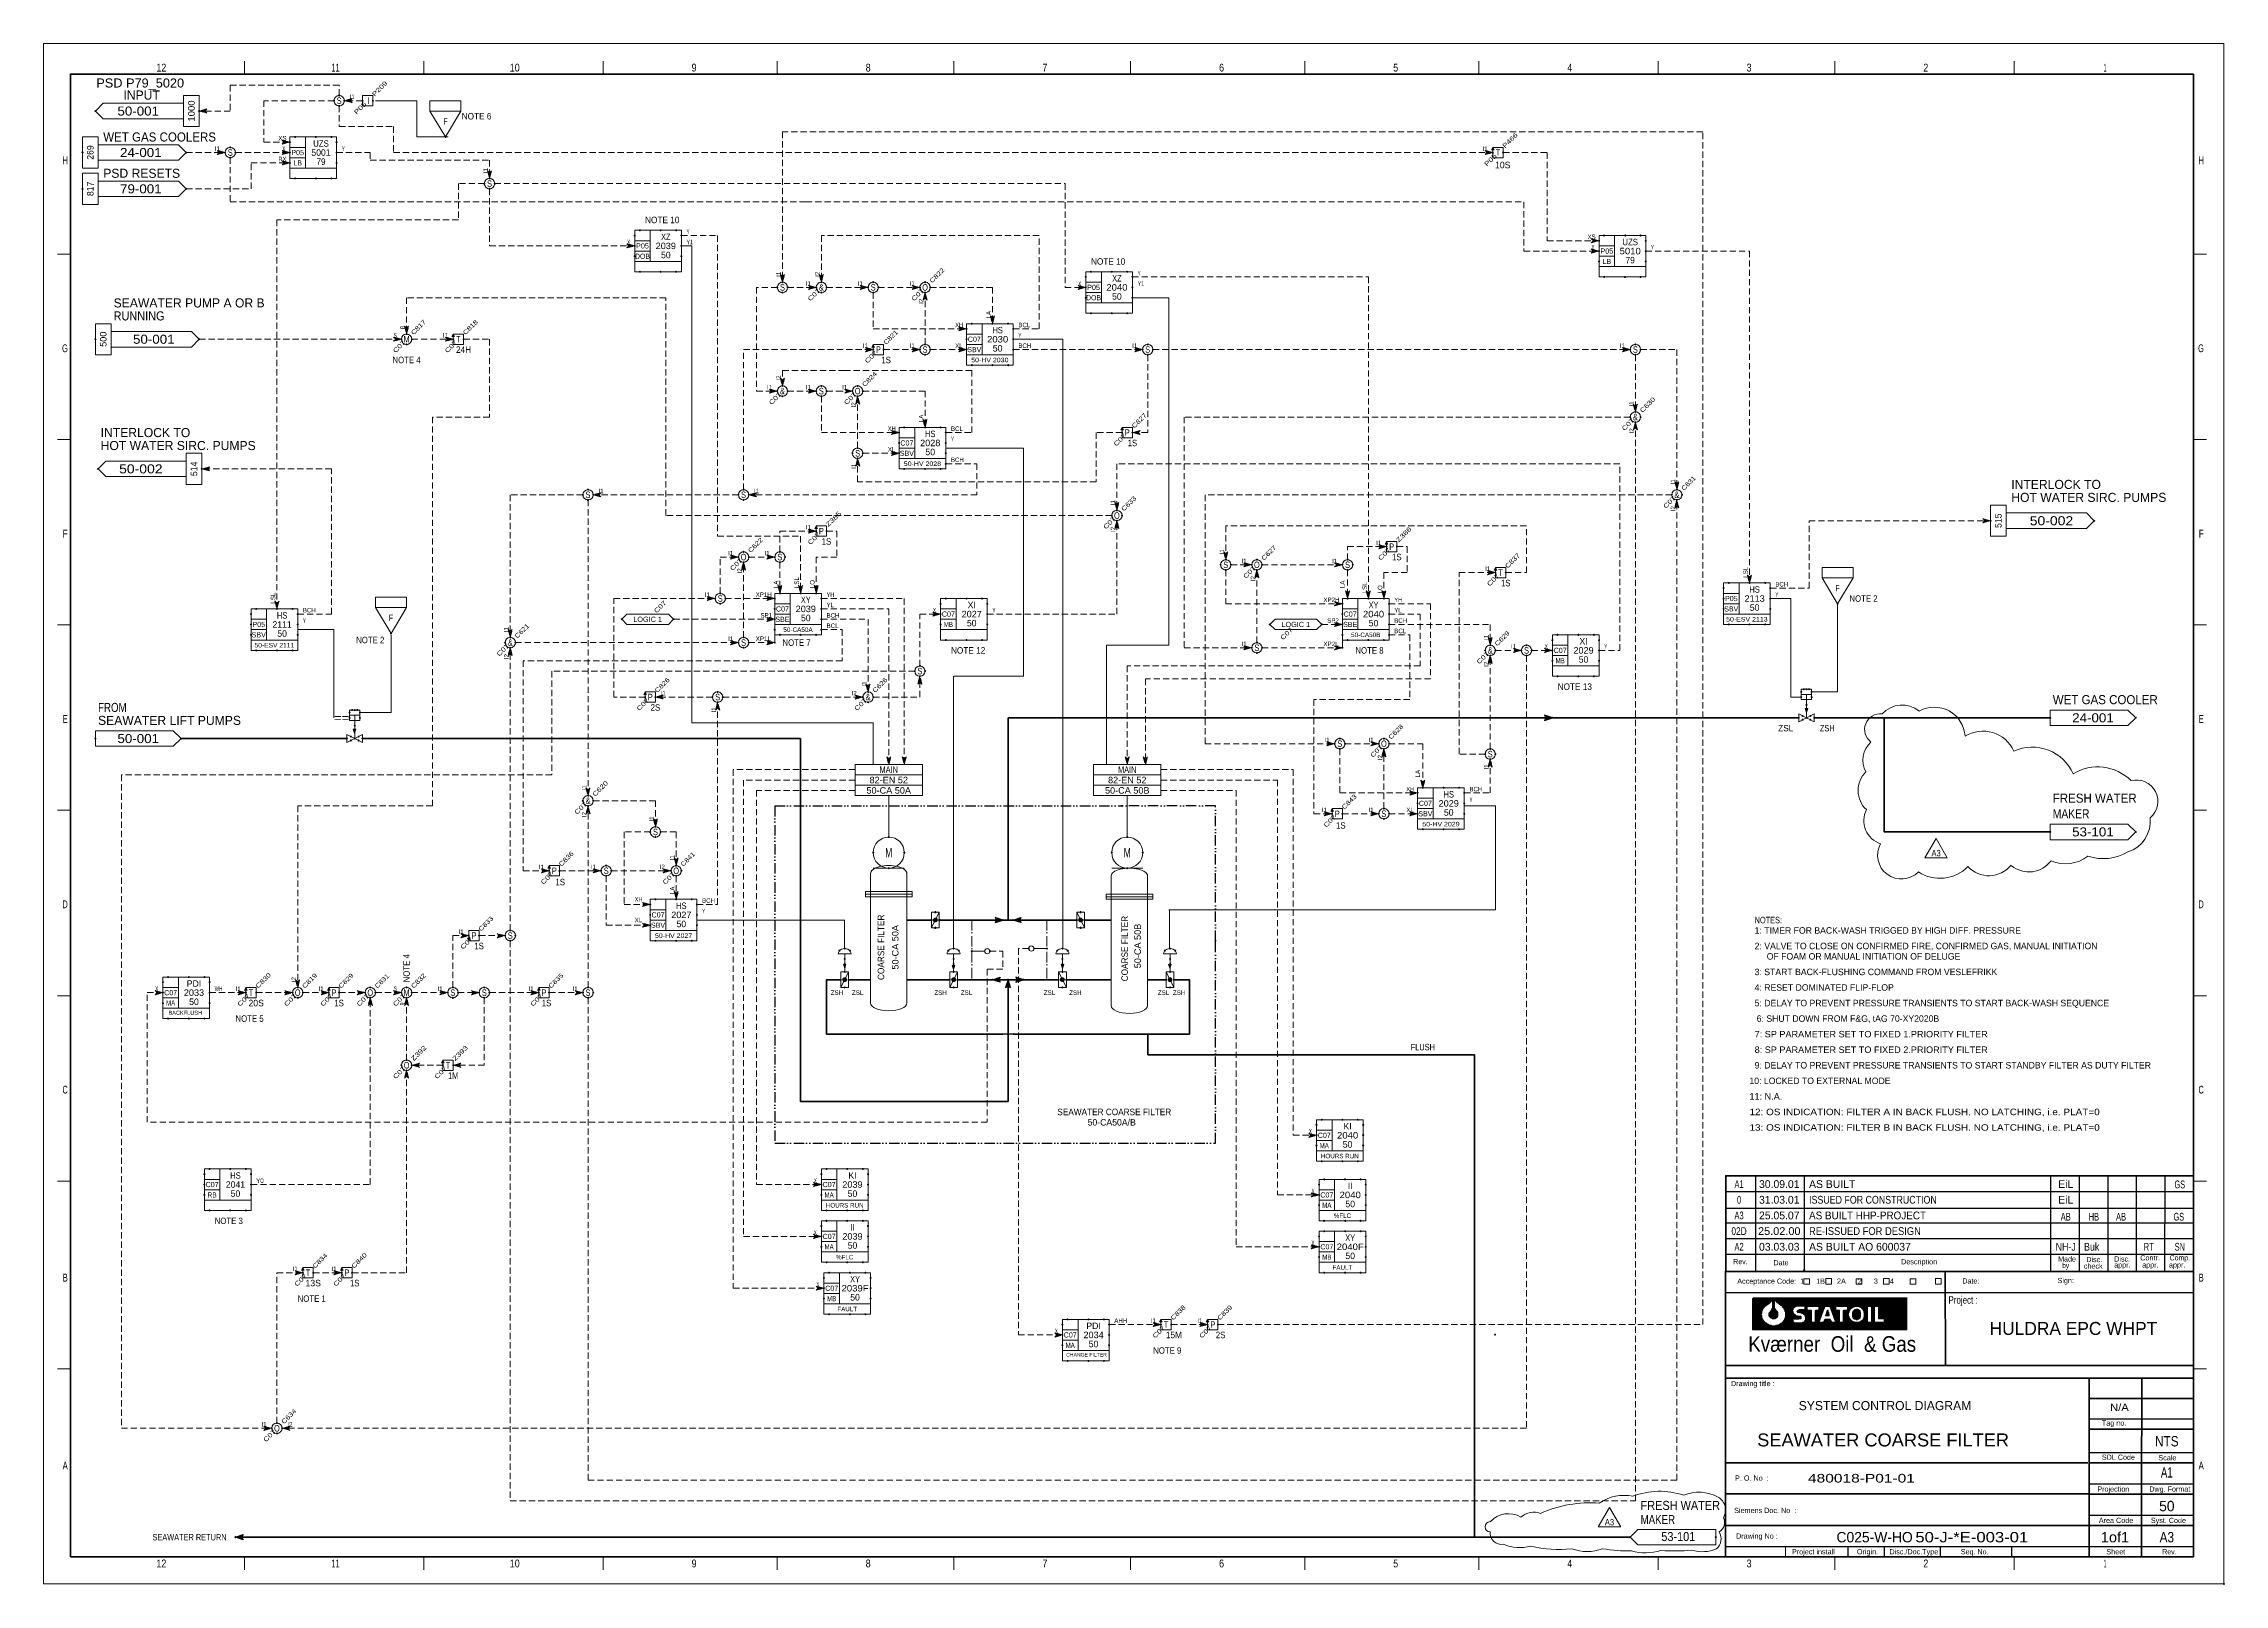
# Model space of a CAD drawing. Header units: millimetres. Extents: x 0 to 841, y 0 to 594.
import ezdxf
from ezdxf.enums import TextEntityAlignment as Align

# ---------------------------------------------------------------- set-up
doc = ezdxf.new("R2010")
doc.units = ezdxf.units.MM
doc.header["$LTSCALE"] = 0.8
doc.header["$PDMODE"] = 32
doc.header["$PDSIZE"] = 0.4
for name, pattern in [('DASH_DOUBLE_DOT', [9.2, 5, -1.2, 0.3, -1.2, 0.3, -1.2]), ('DOT_DASHED', [7.7, 5, -1.2, 0.3, -1.2]), ('MEDIUM_DASHED', [4.5, 3, -1.5])]:
    doc.linetypes.add(name, pattern=pattern)
for name, color, linetype, lineweight in [('1', 7, 'Continuous', 13), ('12', 7, 'Continuous', 13), ('18', 7, 'Continuous', 13), ('30', 7, 'Continuous', 25), ('40', 7, 'Continuous', 35), ('43', 7, 'Continuous', 13), ('46', 7, 'MEDIUM_DASHED', 13), ('47', 7, 'Continuous', 13), ('48', 7, 'Continuous', 13), ('49', 7, 'Continuous', 13), ('50', 7, 'Continuous', 13), ('51', 7, 'Continuous', 13), ('53', 7, 'Continuous', 13), ('62', 7, 'Continuous', 25), ('8', 7, 'Continuous', 40), ('9', 7, 'Continuous', 13)]:
    doc.layers.add(name, color=color, linetype=linetype, lineweight=lineweight)
for name, color, linetype in [('2', 7, 'Continuous'), ('36', 7, 'Continuous'), ('45', 7, 'Continuous')]:
    doc.layers.add(name, color=color, linetype=linetype)

msp = doc.modelspace()

# ---------------------------------------------------------------- linework, layer by layer
at = {"layer": '1'}
for p, q in [((77.4913, 587.2614), (77.4913, 582.2276)), ((146.6543, 587.2614), (146.6543, 582.2276)), ((215.8173, 587.2614), (215.8173, 582.2276)), ((282.9756, 587.2614), (282.9756, 582.2276)), ((351.1362, 587.2614), (351.1362, 582.2276)), ((419.2969, 587.2614), (419.2969, 582.2276)), ((486.4551, 587.2614), (486.4551, 582.2276)), ((553.6134, 587.2614), (553.6134, 582.2276)), ((622.7764, 587.2614), (622.7764, 582.2276)), ((690.937, 587.2614), (690.937, 582.2276)), ((760.1, 587.2614), (760.1, 582.2276)), ((250, 516), (246, 516)), ((10.3331, 512.7606), (5.3213, 512.7606)), ((834.2748, 512.7606), (829.263, 512.7606)), ((10.3331, 441.2795), (5.3213, 441.2795)), ((834.2748, 441.2795), (829.263, 441.2795)), ((10.3331, 369.7992), (5.3213, 369.7992)), ((834.2748, 369.7992), (829.263, 369.7992)), ((10.3331, 298.3181), (5.3213, 298.3181)), ((834.2748, 298.3181), (829.263, 298.3181)), ((10.3331, 226.8378), (5.3213, 226.8378)), ((834.2748, 226.8378), (829.263, 226.8378)), ((10.3331, 155.3567), (5.3213, 155.3567)), ((834.2748, 155.3567), (829.263, 155.3567)), ((659.3874, 110.2827), (718.8394, 110.2827)), ((659.3874, 110.0874), (718.8394, 110.0874)), ((659.3874, 109.8913), (718.8394, 109.8913)), ((667.7228, 109.6953), (718.8394, 109.6953)), ((667.9315, 109.4992), (718.8394, 109.4992)), ((668.1394, 109.3039), (718.8394, 109.3039)), ((668.348, 109.1079), (718.8394, 109.1079)), ((668.5567, 108.9118), (718.8394, 108.9118)), ((668.7646, 108.7165), (718.8394, 108.7165)), ((668.9732, 108.5205), (718.8394, 108.5205)), ((669.1819, 108.3244), (718.8394, 108.3244)), ((669.3898, 108.1291), (718.8394, 108.1291)), ((669.5984, 108.1291), (718.8394, 108.1291)), ((669.8071, 107.9331), (718.8394, 107.9331)), ((670.015, 107.737), (718.8394, 107.737)), ((670.4323, 107.5409), (718.8394, 107.5409)), ((678.1425, 107.3457), (718.8394, 107.3457)), ((707.9409, 107.1496), (718.8394, 107.1496)), ((707.9409, 106.9535), (718.8394, 106.9535)), ((707.9409, 106.7583), (718.8394, 106.7583)), ((707.9409, 106.5622), (718.8394, 106.5622)), ((707.9409, 106.3661), (718.8394, 106.3661)), ((707.9409, 106.1701), (718.8394, 106.1701)), ((707.9409, 105.9748), (718.8394, 105.9748)), ((707.9409, 105.7787), (718.8394, 105.7787)), ((707.9409, 105.5827), (718.8394, 105.5827)), ((707.9409, 105.3874), (718.8394, 105.3874)), ((707.9409, 105.1913), (718.8394, 105.1913)), ((707.9409, 104.9953), (718.8394, 104.9953)), ((707.9409, 104.7992), (718.8394, 104.7992)), ((707.9409, 104.6039), (718.8394, 104.6039)), ((707.9409, 104.4079), (718.8394, 104.4079)), ((707.9409, 104.2118), (718.8394, 104.2118)), ((707.9409, 104.0165), (718.8394, 104.0165)), ((707.9409, 103.8205), (718.8394, 103.8205)), ((707.9409, 103.6244), (718.8394, 103.6244)), ((707.9409, 103.4283), (718.8394, 103.4283)), ((707.9409, 103.2331), (718.8394, 103.2331)), ((707.9409, 103.037), (718.8394, 103.037)), ((707.9409, 102.8409), (718.8394, 102.8409)), ((707.9409, 102.6457), (718.8394, 102.6457)), ((710.2339, 102.4496), (718.8394, 102.4496)), ((710.2339, 102.2535), (718.8394, 102.2535)), ((710.2339, 102.0583), (718.8394, 102.0583)), ((710.2339, 101.8622), (718.8394, 101.8622)), ((710.2339, 101.6661), (718.8394, 101.6661)), ((710.2339, 101.4701), (718.8394, 101.4701)), ((710.2339, 101.2748), (718.8394, 101.2748)), ((710.2339, 101.0787), (718.8394, 101.0787)), ((659.3874, 99.5118), (718.8394, 99.5118)), ((659.3874, 99.3165), (718.8394, 99.3165)), ((659.3874, 99.1205), (718.8394, 99.1205)), ((659.3874, 98.9244), (718.8394, 98.9244)), ((659.3874, 98.7283), (718.8394, 98.7283)), ((659.3874, 98.5331), (718.8394, 98.5331)), ((659.3874, 98.337), (718.8394, 98.337)), ((667.9315, 99.5118), (718.8394, 99.5118)), ((668.7646, 99.7079), (718.8394, 99.7079)), ((669.1819, 99.9039), (718.8394, 99.9039)), ((669.5984, 100.0992), (718.8394, 100.0992)), ((669.8071, 100.2953), (718.8394, 100.2953)), ((670.2236, 100.4913), (718.8394, 100.4913)), ((670.4323, 100.4913), (718.8394, 100.4913)), ((678.3504, 100.6874), (718.8394, 100.6874)), ((710.2339, 100.8827), (718.8394, 100.8827)), ((10.3331, 82.8693), (5.3213, 82.8693)), ((834.2748, 82.9244), (829.263, 82.9244)), ((77.4913, 10.3819), (77.4913, 5.348)), ((146.6543, 10.3819), (146.6543, 5.348)), ((215.8173, 10.3819), (215.8173, 5.348)), ((282.9756, 10.3819), (282.9756, 5.348)), ((351.1362, 10.3819), (351.1362, 5.348)), ((419.2969, 10.3819), (419.2969, 5.348)), ((486.4551, 10.3819), (486.4551, 5.348)), ((553.6134, 10.3819), (553.6134, 5.348)), ((622.7764, 10.3724), (622.7764, 5.348)), ((671.8921, 10.3819), (671.8921, 14.4087)), ((690.937, 10.3819), (690.937, 5.348)), ((760.1, 10.3819), (760.1, 5.348))]:
    msp.add_line(p, q, dxfattribs=at)
at = {"layer": '1', "lineweight": 25}
for p, q in [((10.3331, 10.3819), (10.3331, 156.3638)), ((660.3472, 157.3669), (660.3472, 120.4638)), ((679.1055, 157.363), (679.1425, 120.4685)), ((774.1331, 157.3701), (774.0709, 120.4906)), ((785.1591, 157.3701), (785.2441, 120.3071)), ((796.185, 157.3701), (796.2906, 120.4551)), ((807.211, 157.3701), (807.222, 120.7858)), ((818.237, 157.3701), (818.1535, 120.289)), ((648.8252, 151.274), (829.2693, 151.274)), ((648.8268, 144.9488), (829.2677, 144.852)), ((648.8276, 139.2898), (829.2701, 139.285)), ((648.8126, 127.1669), (829.263, 127.1669)), ((648.8173, 133.2315), (829.2748, 133.2315)), ((648.7228, 112.4181), (829.2756, 112.4181)), ((789.2465, 63.6646), (829.285, 63.6646)), ((789.1685, 50.6528), (829.2748, 50.6528)), ((789.1685, 38.5709), (829.289, 38.5709)), ((789.1685, 26.4898), (829.285, 26.4898)), ((648.8228, 14.4087), (829.285, 14.4087)), ((695.9488, 14.4087), (695.9488, 10.3819)), ((695.9488, 14.4087), (695.9488, 10.3819)), ((709.9819, 14.4087), (709.9819, 10.3819)), ((731.5331, 14.4087), (731.5331, 10.3819)), ((759.0976, 14.4087), (759.0976, 10.3819)), ((759.0976, 14.4087), (759.0976, 10.3819))]:
    msp.add_line(p, q, dxfattribs=at)
at = {"layer": '1', "lineweight": 35}
for p, q in [((829.263, 157.3701), (829.263, 83.348)), ((829.2567, 120.4906), (648.8079, 120.4748)), ((733.5504, 120.2354), (733.589, 84.1906)), ((829.285, 79.2724), (648.8732, 79.2724)), ((789.0795, 22.4803), (789.0724, 79.2567)), ((809.2157, 34.5441), (809.2929, 79.2535)), ((829.285, 71.4606), (789.1134, 71.4606)), ((829.285, 59.648), (788.9921, 59.6331)), ((788.5559, 46.6299), (648.822, 46.6299)), ((829.285, 46.6252), (789.1685, 46.6252)), ((789.3409, 34.6961), (648.9969, 34.6969)), ((809.2157, 34.5441), (789.1685, 34.5441)), ((809.2157, 22.463), (809.2157, 34.5441)), ((829.2898, 34.5441), (809.2157, 34.5441)), ((829.2748, 22.463), (648.9717, 22.463)), ((789.0787, 10.3921), (789.0787, 22.4732)), ((809.2157, 10.3819), (809.2157, 22.463)), ((648.9504, 10.3819), (10.3331, 10.3819))]:
    msp.add_line(p, q, dxfattribs=at)
for points in [[(829.263, 112.0142), (829.263, 582.2276), (10.3331, 582.2276), (10.3331, 10.3819)], [(648.7843, 84.1236), (648.8378, 157.3701), (829.263, 157.3701)]]:
    msp.add_lwpolyline(points, dxfattribs=at)
at = {"layer": '1'}
for points in [[(687.4094, 117.7685), (689.6205, 117.7685), (689.6205, 115.6236), (687.4094, 115.6236)], [(709.7409, 117.7685), (711.952, 117.7685), (711.952, 115.6236), (709.7409, 115.6236)], [(729.7386, 117.7685), (731.9496, 117.7685), (731.9496, 115.6236), (729.7386, 115.6236)], [(659.1787, 97.9457), (659.1787, 110.0874), (659.3874, 110.0874), (659.3874, 97.9457)], [(659.3874, 109.6953), (666.8898, 109.6953), (666.8898, 109.4992), (659.3874, 109.4992)], [(659.3874, 109.4992), (666.8898, 109.4992), (666.8898, 109.3039), (659.3874, 109.3039)], [(666.6811, 109.4992), (666.6811, 109.3039), (666.8898, 109.3039), (666.8898, 109.4992)], [(666.8898, 109.4992), (666.6811, 109.3039), (666.6811, 109.1079), (666.8898, 109.3039)], [(667.0976, 109.8913), (666.8898, 109.6953), (666.8898, 109.4992), (667.0976, 109.6953)], [(666.8898, 106.3661), (666.8898, 109.6953), (667.0976, 109.6953), (667.0976, 106.3661)], [(667.0976, 109.6953), (667.7228, 109.6953), (667.7228, 109.4992), (667.0976, 109.4992)], [(667.0976, 109.4992), (667.7228, 109.4992), (667.7228, 109.3039), (667.0976, 109.3039)], [(667.5142, 109.4992), (667.5142, 109.6953), (667.7228, 109.6953), (667.7228, 109.4992)], [(667.5142, 109.6953), (667.5142, 106.3661), (667.7228, 106.3661), (667.7228, 109.6953)], [(667.9315, 109.4992), (667.7228, 109.6953), (667.7228, 109.4992), (667.9315, 109.3039)], [(668.1394, 109.3039), (667.9315, 109.4992), (667.9315, 109.3039), (668.1394, 109.1079)], [(678.9465, 117.6638), (681.1575, 117.6638), (681.1575, 115.5197), (678.9465, 115.5197)], [(699.1591, 117.6929), (701.3701, 117.6929), (701.3701, 115.548), (699.1591, 115.548)], [(720.0118, 117.6929), (722.2228, 117.6929), (722.2228, 115.548), (720.0118, 115.548)], [(659.3874, 109.3039), (666.6811, 109.3039), (666.6811, 109.1079), (659.3874, 109.1079)], [(659.3874, 109.3039), (666.4724, 109.3039), (666.4724, 109.1079), (659.3874, 109.1079)], [(659.3874, 109.1079), (666.4724, 109.1079), (666.4724, 108.9118), (659.3874, 108.9118)], [(659.3874, 108.9118), (666.2646, 108.9118), (666.2646, 108.7165), (659.3874, 108.7165)], [(659.3874, 108.7165), (666.0559, 108.7165), (666.0559, 108.5205), (659.3874, 108.5205)], [(659.3874, 108.5205), (665.8472, 108.5205), (665.8472, 108.3244), (659.3874, 108.3244)], [(659.3874, 108.3244), (665.6394, 108.3244), (665.6394, 108.1291), (659.3874, 108.1291)], [(659.3874, 108.1291), (665.4307, 108.1291), (665.4307, 107.9331), (659.3874, 107.9331)], [(659.3874, 108.1291), (665.222, 108.1291), (665.222, 107.9331), (659.3874, 107.9331)], [(659.3874, 107.9331), (665.0142, 107.9331), (665.0142, 107.737), (659.3874, 107.737)], [(659.3874, 107.737), (664.5969, 107.737), (664.5969, 107.5409), (659.3874, 107.5409)], [(659.3874, 107.5409), (664.389, 107.5409), (664.389, 107.3457), (659.3874, 107.3457)], [(659.3874, 107.3457), (664.1803, 107.3457), (664.1803, 107.1496), (659.3874, 107.1496)], [(659.3874, 107.1496), (663.9717, 107.1496), (663.9717, 106.9535), (659.3874, 106.9535)], [(659.3874, 106.9535), (663.7638, 106.9535), (663.7638, 106.7583), (659.3874, 106.7583)], [(659.3874, 106.9535), (663.7638, 106.9535), (663.7638, 106.7583), (659.3874, 106.7583)], [(659.3874, 106.7583), (663.5551, 106.7583), (663.5551, 106.5622), (659.3874, 106.5622)], [(659.3874, 106.5622), (663.3465, 106.5622), (663.3465, 106.3661), (659.3874, 106.3661)], [(659.3874, 106.3661), (663.3465, 106.3661), (663.3465, 106.1701), (659.3874, 106.1701)], [(659.3874, 106.1701), (663.1386, 106.1701), (663.1386, 105.9748), (659.3874, 105.9748)], [(659.3874, 105.9748), (663.1386, 105.9748), (663.1386, 105.7787), (659.3874, 105.7787)], [(659.3874, 105.9748), (662.9299, 105.9748), (662.9299, 105.7787), (659.3874, 105.7787)], [(659.3874, 105.7787), (662.9299, 105.7787), (662.9299, 105.5827), (659.3874, 105.5827)], [(659.3874, 105.5827), (662.9299, 105.5827), (662.9299, 105.3874), (659.3874, 105.3874)], [(659.3874, 105.3874), (662.9299, 105.3874), (662.9299, 105.1913), (659.3874, 105.1913)], [(659.3874, 105.1913), (662.722, 105.1913), (662.722, 104.9953), (659.3874, 104.9953)], [(659.3874, 104.9953), (662.722, 104.9953), (662.722, 104.7992), (659.3874, 104.7992)], [(659.3874, 104.7992), (662.722, 104.7992), (662.722, 104.6039), (659.3874, 104.6039)], [(659.3874, 104.7992), (662.722, 104.7992), (662.722, 104.6039), (659.3874, 104.6039)], [(659.3874, 104.6039), (662.722, 104.6039), (662.722, 104.4079), (659.3874, 104.4079)], [(659.3874, 104.4079), (662.722, 104.4079), (662.722, 104.2118), (659.3874, 104.2118)], [(659.3874, 104.2118), (662.5134, 104.2118), (662.5134, 104.0165), (659.3874, 104.0165)], [(659.3874, 104.0165), (662.5134, 104.0165), (662.5134, 103.8205), (659.3874, 103.8205)], [(659.3874, 103.8205), (662.5134, 103.8205), (662.5134, 103.6244), (659.3874, 103.6244)], [(659.3874, 103.8205), (662.5134, 103.8205), (662.5134, 103.6244), (659.3874, 103.6244)], [(659.3874, 103.6244), (662.722, 103.6244), (662.722, 103.4283), (659.3874, 103.4283)], [(659.3874, 103.4283), (662.722, 103.4283), (662.722, 103.2331), (659.3874, 103.2331)], [(659.3874, 103.2331), (662.722, 103.2331), (662.722, 103.037), (659.3874, 103.037)], [(659.3874, 103.037), (662.722, 103.037), (662.722, 102.8409), (659.3874, 102.8409)], [(659.3874, 102.8409), (662.722, 102.8409), (662.722, 102.6457), (659.3874, 102.6457)], [(659.3874, 102.6457), (662.722, 102.6457), (662.722, 102.4496), (659.3874, 102.4496)], [(659.3874, 102.6457), (662.9299, 102.6457), (662.9299, 102.4496), (659.3874, 102.4496)], [(659.3874, 102.4496), (662.9299, 102.4496), (662.9299, 102.2535), (659.3874, 102.2535)], [(659.3874, 102.2535), (662.9299, 102.2535), (662.9299, 102.0583), (659.3874, 102.0583)], [(659.3874, 102.0583), (663.1386, 102.0583), (663.1386, 101.8622), (659.3874, 101.8622)], [(659.3874, 101.8622), (663.1386, 101.8622), (663.1386, 101.6661), (659.3874, 101.6661)], [(659.3874, 101.6661), (663.3465, 101.6661), (663.3465, 101.4701), (659.3874, 101.4701)], [(659.3874, 101.6661), (663.3465, 101.6661), (663.3465, 101.4701), (659.3874, 101.4701)], [(659.3874, 101.4701), (663.5551, 101.4701), (663.5551, 101.2748), (659.3874, 101.2748)], [(659.3874, 101.2748), (663.5551, 101.2748), (663.5551, 101.0787), (659.3874, 101.0787)], [(659.3874, 101.0787), (663.7638, 101.0787), (663.7638, 100.8827), (659.3874, 100.8827)], [(662.3047, 104.2118), (662.3047, 104.0165), (662.5134, 104.0165), (662.5134, 104.2118)], [(662.3047, 104.0165), (662.3047, 103.8205), (662.5134, 103.8205), (662.5134, 104.0165)], [(662.3047, 103.8205), (662.3047, 103.6244), (662.5134, 103.6244), (662.5134, 103.8205)], [(662.3047, 103.6244), (662.3047, 103.4283), (662.5134, 103.4283), (662.5134, 103.6244)], [(662.5134, 105.1913), (662.5134, 104.9953), (662.722, 104.9953), (662.722, 105.1913)], [(662.5134, 104.9953), (662.5134, 104.7992), (662.722, 104.7992), (662.722, 104.9953)], [(662.5134, 104.7992), (662.5134, 104.6039), (662.722, 104.6039), (662.722, 104.7992)], [(662.5134, 104.6039), (662.5134, 104.4079), (662.722, 104.4079), (662.722, 104.6039)], [(662.722, 104.6039), (662.5134, 104.4079), (662.5134, 104.2118), (662.722, 104.4079)], [(662.5134, 103.6244), (662.722, 103.6244), (662.722, 103.4283), (662.5134, 103.4283)], [(662.5134, 103.4283), (662.5134, 103.2331), (662.722, 103.2331), (662.722, 103.4283)], [(662.5134, 103.2331), (662.5134, 103.037), (662.722, 103.037), (662.722, 103.2331)], [(662.5134, 103.037), (662.5134, 102.8409), (662.722, 102.8409), (662.722, 103.037)], [(662.5134, 102.8409), (662.5134, 102.6457), (662.722, 102.6457), (662.722, 102.8409)], [(662.722, 105.5827), (662.722, 105.3874), (662.9299, 105.3874), (662.9299, 105.5827)], [(662.9299, 105.5827), (662.722, 105.3874), (662.722, 105.1913), (662.9299, 105.3874)], [(662.722, 104.6039), (662.722, 104.6039), (662.722, 104.4079), (662.722, 104.4079)], [(662.722, 102.8409), (662.722, 102.8409), (662.722, 102.6457), (662.722, 102.6457)], [(662.722, 102.8409), (662.9299, 102.6457), (662.9299, 102.4496), (662.722, 102.6457)], [(662.722, 102.4496), (662.722, 102.2535), (662.9299, 102.2535), (662.9299, 102.4496)], [(662.722, 102.2535), (662.722, 102.0583), (662.9299, 102.0583), (662.9299, 102.2535)], [(662.9299, 105.9748), (662.9299, 105.7787), (663.1386, 105.7787), (663.1386, 105.9748)], [(663.1386, 105.9748), (662.9299, 105.7787), (662.9299, 105.5827), (663.1386, 105.7787)], [(662.9299, 105.5827), (662.9299, 105.5827), (662.9299, 105.3874), (662.9299, 105.3874)], [(662.9299, 102.2535), (663.1386, 102.0583), (663.1386, 101.8622), (662.9299, 102.0583)], [(662.9299, 101.8622), (662.9299, 101.6661), (663.1386, 101.6661), (663.1386, 101.8622)], [(663.1386, 106.3661), (663.1386, 106.1701), (663.3465, 106.1701), (663.3465, 106.3661)], [(663.3465, 106.3661), (663.1386, 106.1701), (663.1386, 105.9748), (663.3465, 106.1701)], [(663.1386, 106.1701), (663.1386, 106.1701), (663.1386, 105.9748), (663.1386, 105.9748)], [(663.1386, 102.0583), (663.1386, 102.0583), (663.1386, 101.8622), (663.1386, 101.8622)], [(663.1386, 101.8622), (663.3465, 101.6661), (663.3465, 101.4701), (663.1386, 101.6661)], [(663.1386, 101.4701), (663.1386, 101.2748), (663.3465, 101.2748), (663.3465, 101.4701)], [(663.3465, 106.5622), (663.3465, 106.3661), (663.5551, 106.3661), (663.5551, 106.5622)], [(663.5551, 106.5622), (663.3465, 106.5622), (663.3465, 106.3661), (663.5551, 106.3661)], [(663.3465, 101.4701), (663.5551, 101.4701), (663.5551, 101.2748), (663.3465, 101.2748)], [(663.3465, 101.2748), (663.3465, 101.0787), (663.5551, 101.0787), (663.5551, 101.2748)], [(663.7638, 106.9535), (663.5551, 106.7583), (663.5551, 106.5622), (663.7638, 106.7583)], [(663.5551, 101.2748), (663.7638, 101.0787), (663.7638, 100.8827), (663.5551, 101.0787)], [(663.7638, 107.1496), (663.7638, 106.9535), (663.9717, 106.9535), (663.9717, 107.1496)], [(663.9717, 107.1496), (663.7638, 106.9535), (663.7638, 106.7583), (663.9717, 106.9535)], [(663.7638, 106.9535), (663.7638, 106.9535), (663.7638, 106.7583), (663.7638, 106.7583)], [(663.7638, 101.0787), (663.7638, 101.0787), (663.7638, 100.8827), (663.7638, 100.8827)], [(663.7638, 101.0787), (663.9717, 100.8827), (663.9717, 100.6874), (663.7638, 100.8827)], [(664.1803, 107.3457), (663.9717, 107.3457), (663.9717, 107.1496), (664.1803, 107.1496)], [(664.389, 107.5409), (664.1803, 107.3457), (664.1803, 107.1496), (664.389, 107.3457)], [(664.5969, 107.737), (664.389, 107.5409), (664.389, 107.3457), (664.5969, 107.5409)], [(664.389, 107.5409), (664.389, 107.5409), (664.389, 107.3457), (664.389, 107.3457)], [(664.8055, 107.737), (664.5969, 107.737), (664.5969, 107.5409), (664.8055, 107.5409)], [(664.5969, 107.737), (664.5969, 107.737), (664.5969, 107.5409), (664.5969, 107.5409)], [(664.5969, 107.737), (664.5969, 107.737), (664.5969, 107.5409), (664.5969, 107.5409)], [(665.0142, 107.9331), (664.8055, 107.737), (664.8055, 107.5409), (665.0142, 107.737)], [(665.0142, 107.9331), (665.0142, 107.737), (665.222, 107.737), (665.222, 107.9331)], [(665.222, 107.9331), (665.0142, 107.9331), (665.0142, 107.737), (665.222, 107.737)], [(665.4307, 108.1291), (665.222, 108.1291), (665.222, 107.9331), (665.4307, 107.9331)], [(665.6394, 108.3244), (665.4307, 108.1291), (665.4307, 107.9331), (665.6394, 108.1291)], [(665.4307, 104.0165), (665.4307, 104.2118), (665.6394, 104.2118), (665.6394, 104.0165)], [(665.4307, 103.8205), (665.4307, 104.0165), (665.6394, 104.0165), (665.6394, 103.8205)], [(665.4307, 103.6244), (665.4307, 103.8205), (665.6394, 103.8205), (665.6394, 103.6244)], [(665.4307, 103.4283), (665.4307, 103.6244), (665.6394, 103.6244), (665.6394, 103.4283)], [(665.8472, 108.5205), (665.6394, 108.3244), (665.6394, 108.1291), (665.8472, 108.3244)], [(665.6394, 104.4079), (665.8472, 104.6039), (665.8472, 104.4079), (665.6394, 104.2118)], [(665.6394, 104.4079), (665.6394, 104.6039), (665.8472, 104.6039), (665.8472, 104.4079)], [(665.6394, 104.4079), (665.6394, 104.4079), (665.6394, 104.2118), (665.6394, 104.2118)], [(665.6394, 104.4079), (668.9732, 104.4079), (668.9732, 104.2118), (665.6394, 104.2118)], [(665.6394, 104.2118), (665.6394, 104.2118), (665.6394, 104.0165), (665.6394, 104.0165)], [(665.6394, 104.2118), (665.6394, 104.2118), (665.6394, 104.0165), (665.6394, 104.0165)], [(665.6394, 104.2118), (668.9732, 104.2118), (668.9732, 104.0165), (665.6394, 104.0165)], [(665.6394, 104.0165), (665.6394, 104.0165), (665.6394, 103.8205), (665.6394, 103.8205)], [(665.6394, 104.0165), (668.9732, 104.0165), (668.9732, 103.8205), (665.6394, 103.8205)], [(665.6394, 103.8205), (665.6394, 103.8205), (665.6394, 103.6244), (665.6394, 103.6244)], [(665.6394, 103.8205), (668.9732, 103.8205), (668.9732, 103.6244), (665.6394, 103.6244)], [(665.6394, 103.8205), (668.9732, 103.8205), (668.9732, 103.6244), (665.6394, 103.6244)], [(665.8472, 103.4283), (665.6394, 103.6244), (665.6394, 103.4283), (665.8472, 103.2331)], [(665.6394, 103.6244), (665.6394, 103.6244), (665.6394, 103.4283), (665.6394, 103.4283)], [(665.6394, 103.037), (665.6394, 103.2331), (665.8472, 103.2331), (665.8472, 103.037)], [(666.0559, 108.7165), (665.8472, 108.5205), (665.8472, 108.3244), (666.0559, 108.5205)], [(665.8472, 108.5205), (665.8472, 108.5205), (665.8472, 108.3244), (665.8472, 108.3244)], [(665.8472, 104.7992), (666.0559, 104.9953), (666.0559, 104.7992), (665.8472, 104.6039)], [(665.8472, 104.7992), (665.8472, 104.7992), (665.8472, 104.6039), (665.8472, 104.6039)], [(665.8472, 104.7992), (665.8472, 104.7992), (665.8472, 104.6039), (665.8472, 104.6039)], [(665.8472, 104.7992), (668.7646, 104.7992), (668.7646, 104.6039), (665.8472, 104.6039)], [(665.8472, 104.7992), (668.9732, 104.7992), (668.9732, 104.6039), (665.8472, 104.6039)], [(665.8472, 104.6039), (665.8472, 104.6039), (665.8472, 104.4079), (665.8472, 104.4079)], [(665.8472, 104.6039), (668.9732, 104.6039), (668.9732, 104.4079), (665.8472, 104.4079)], [(665.8472, 103.6244), (668.9732, 103.6244), (668.9732, 103.4283), (665.8472, 103.4283)], [(665.8472, 103.4283), (665.8472, 103.4283), (665.8472, 103.2331), (665.8472, 103.2331)], [(665.8472, 103.4283), (665.8472, 103.4283), (665.8472, 103.2331), (665.8472, 103.2331)], [(665.8472, 103.4283), (668.9732, 103.4283), (668.9732, 103.2331), (665.8472, 103.2331)], [(666.0559, 103.037), (665.8472, 103.2331), (665.8472, 103.037), (666.0559, 102.8409)], [(665.8472, 103.2331), (665.8472, 103.2331), (665.8472, 103.037), (665.8472, 103.037)], [(665.8472, 103.2331), (668.7646, 103.2331), (668.7646, 103.037), (665.8472, 103.037)], [(666.2646, 108.9118), (666.0559, 108.7165), (666.0559, 108.5205), (666.2646, 108.7165)], [(666.0559, 104.9953), (666.2646, 105.1913), (666.2646, 104.9953), (666.0559, 104.7992)], [(666.0559, 104.9953), (666.0559, 104.9953), (666.0559, 104.7992), (666.0559, 104.7992)], [(666.0559, 104.9953), (666.0559, 104.9953), (666.0559, 104.7992), (666.0559, 104.7992)], [(666.0559, 104.9953), (668.7646, 104.9953), (668.7646, 104.7992), (666.0559, 104.7992)], [(666.2646, 102.8409), (666.0559, 103.037), (666.0559, 102.8409), (666.2646, 102.6457)], [(666.0559, 103.037), (666.0559, 103.037), (666.0559, 102.8409), (666.0559, 102.8409)], [(666.0559, 103.037), (666.0559, 103.037), (666.0559, 102.8409), (666.0559, 102.8409)], [(666.0559, 103.037), (668.7646, 103.037), (668.7646, 102.8409), (666.0559, 102.8409)], [(666.2646, 109.1079), (666.2646, 108.9118), (666.4724, 108.9118), (666.4724, 109.1079)], [(666.4724, 109.1079), (666.2646, 108.9118), (666.2646, 108.7165), (666.4724, 108.9118)], [(666.2646, 108.9118), (666.2646, 108.9118), (666.2646, 108.7165), (666.2646, 108.7165)], [(666.2646, 105.1913), (666.4724, 105.3874), (666.4724, 105.1913), (666.2646, 104.9953)], [(666.2646, 105.1913), (666.2646, 105.3874), (666.4724, 105.3874), (666.4724, 105.1913)], [(666.2646, 105.1913), (666.2646, 105.1913), (666.2646, 104.9953), (666.2646, 104.9953)], [(666.2646, 105.1913), (668.5567, 105.1913), (668.5567, 104.9953), (666.2646, 104.9953)], [(666.4724, 102.6457), (666.2646, 102.8409), (666.2646, 102.6457), (666.4724, 102.4496)], [(666.2646, 102.8409), (666.2646, 102.8409), (666.2646, 102.6457), (666.2646, 102.6457)], [(666.2646, 102.8409), (666.2646, 102.8409), (666.2646, 102.6457), (666.2646, 102.6457)], [(666.2646, 102.8409), (668.5567, 102.8409), (668.5567, 102.6457), (666.2646, 102.6457)], [(666.6811, 109.3039), (666.4724, 109.3039), (666.4724, 109.1079), (666.6811, 109.1079)], [(666.4724, 105.5827), (666.4724, 105.7787), (666.6811, 105.7787), (666.6811, 105.5827)], [(666.4724, 105.5827), (666.6811, 105.5827), (666.6811, 105.3874), (666.4724, 105.3874)], [(666.4724, 105.3874), (666.4724, 105.5827), (666.6811, 105.5827), (666.6811, 105.3874)], [(666.4724, 105.5827), (668.1394, 105.5827), (668.1394, 105.3874), (666.4724, 105.3874)], [(666.4724, 105.3874), (666.4724, 105.3874), (666.4724, 105.1913), (666.4724, 105.1913)], [(666.4724, 105.3874), (668.348, 105.3874), (668.348, 105.1913), (666.4724, 105.1913)], [(666.6811, 102.6457), (666.4724, 102.6457), (666.4724, 102.4496), (666.6811, 102.4496)], [(666.4724, 102.6457), (666.4724, 102.6457), (666.4724, 102.4496), (666.4724, 102.4496)], [(666.4724, 102.6457), (666.4724, 102.6457), (666.4724, 102.4496), (666.4724, 102.4496)], [(666.4724, 102.6457), (668.348, 102.6457), (668.348, 102.4496), (666.4724, 102.4496)], [(666.6811, 105.9748), (666.6811, 106.1701), (666.8898, 106.1701), (666.8898, 105.9748)], [(666.6811, 105.9748), (666.8898, 105.9748), (666.8898, 105.7787), (666.6811, 105.7787)], [(666.6811, 105.7787), (666.6811, 105.9748), (666.8898, 105.9748), (666.8898, 105.7787)], [(666.6811, 105.9748), (667.9315, 105.9748), (667.9315, 105.7787), (666.6811, 105.7787)], [(666.6811, 105.7787), (668.1394, 105.7787), (668.1394, 105.5827), (666.6811, 105.5827)], [(666.8898, 102.4496), (666.6811, 102.6457), (666.6811, 102.4496), (666.8898, 102.2535)], [(666.6811, 102.6457), (666.6811, 102.6457), (666.6811, 102.4496), (666.6811, 102.4496)], [(666.6811, 102.6457), (668.1394, 102.6457), (668.1394, 102.4496), (666.6811, 102.4496)], [(666.8898, 106.3661), (667.0976, 106.5622), (667.0976, 106.3661), (666.8898, 106.1701)], [(666.8898, 106.3661), (667.7228, 106.3661), (667.7228, 106.1701), (666.8898, 106.1701)], [(666.8898, 106.1701), (666.8898, 106.1701), (666.8898, 105.9748), (666.8898, 105.9748)], [(666.8898, 106.1701), (667.9315, 106.1701), (667.9315, 105.9748), (666.8898, 105.9748)], [(666.8898, 105.9748), (667.9315, 105.9748), (667.9315, 105.7787), (666.8898, 105.7787)], [(667.0976, 102.4496), (666.8898, 102.4496), (666.8898, 102.2535), (667.0976, 102.2535)], [(666.8898, 102.4496), (666.8898, 102.4496), (666.8898, 102.2535), (666.8898, 102.2535)], [(667.0976, 109.3039), (667.7228, 109.3039), (667.7228, 109.1079), (667.0976, 109.1079)], [(667.0976, 109.3039), (667.7228, 109.3039), (667.7228, 109.1079), (667.0976, 109.1079)], [(667.0976, 109.1079), (667.7228, 109.1079), (667.7228, 108.9118), (667.0976, 108.9118)], [(667.0976, 108.9118), (667.7228, 108.9118), (667.7228, 108.7165), (667.0976, 108.7165)], [(667.0976, 108.7165), (667.7228, 108.7165), (667.7228, 108.5205), (667.0976, 108.5205)], [(667.0976, 108.5205), (667.7228, 108.5205), (667.7228, 108.3244), (667.0976, 108.3244)], [(667.0976, 108.3244), (667.7228, 108.3244), (667.7228, 108.1291), (667.0976, 108.1291)], [(667.0976, 108.1291), (667.7228, 108.1291), (667.7228, 107.9331), (667.0976, 107.9331)], [(667.0976, 108.1291), (667.7228, 108.1291), (667.7228, 107.9331), (667.0976, 107.9331)], [(667.0976, 107.9331), (667.7228, 107.9331), (667.7228, 107.737), (667.0976, 107.737)], [(667.0976, 107.737), (667.7228, 107.737), (667.7228, 107.5409), (667.0976, 107.5409)], [(667.0976, 107.5409), (667.7228, 107.5409), (667.7228, 107.3457), (667.0976, 107.3457)], [(667.0976, 107.3457), (667.7228, 107.3457), (667.7228, 107.1496), (667.0976, 107.1496)], [(667.0976, 107.1496), (667.7228, 107.1496), (667.7228, 106.9535), (667.0976, 106.9535)], [(667.0976, 106.9535), (667.7228, 106.9535), (667.7228, 106.7583), (667.0976, 106.7583)], [(667.0976, 106.9535), (667.7228, 106.9535), (667.7228, 106.7583), (667.0976, 106.7583)], [(667.0976, 106.7583), (667.7228, 106.7583), (667.7228, 106.5622), (667.0976, 106.5622)], [(667.0976, 106.5622), (667.0976, 106.5622), (667.0976, 106.3661), (667.0976, 106.3661)], [(667.0976, 106.5622), (667.7228, 106.5622), (667.7228, 106.3661), (667.0976, 106.3661)], [(667.3063, 102.4496), (667.0976, 102.4496), (667.0976, 102.2535), (667.3063, 102.2535)], [(667.0976, 102.4496), (667.0976, 102.4496), (667.0976, 102.2535), (667.0976, 102.2535)], [(667.0976, 102.4496), (667.0976, 102.4496), (667.0976, 102.2535), (667.0976, 102.2535)], [(667.5142, 102.4496), (667.3063, 102.4496), (667.3063, 102.2535), (667.5142, 102.2535)], [(667.3063, 102.4496), (667.3063, 102.4496), (667.3063, 102.2535), (667.3063, 102.2535)], [(667.5142, 106.3661), (667.5142, 106.1701), (667.7228, 106.1701), (667.7228, 106.3661)], [(667.7228, 102.4496), (667.5142, 102.4496), (667.5142, 102.2535), (667.7228, 102.2535)], [(667.5142, 102.4496), (667.5142, 102.4496), (667.5142, 102.2535), (667.5142, 102.2535)], [(667.7228, 106.5622), (667.7228, 106.5622), (667.7228, 106.3661), (667.7228, 106.3661)], [(667.7228, 106.3661), (667.9315, 106.1701), (667.9315, 105.9748), (667.7228, 106.1701)], [(667.7228, 105.9748), (667.7228, 105.7787), (667.9315, 105.7787), (667.9315, 105.9748)], [(667.7228, 102.4496), (667.7228, 102.2535), (667.9315, 102.2535), (667.9315, 102.4496)], [(667.9315, 102.4496), (667.7228, 102.4496), (667.7228, 102.2535), (667.9315, 102.2535)], [(667.7228, 102.4496), (667.7228, 102.4496), (667.7228, 102.2535), (667.7228, 102.2535)], [(667.9315, 106.1701), (667.9315, 106.1701), (667.9315, 105.9748), (667.9315, 105.9748)], [(667.9315, 105.9748), (667.9315, 105.9748), (667.9315, 105.7787), (667.9315, 105.7787)], [(667.9315, 105.9748), (668.1394, 105.7787), (668.1394, 105.5827), (667.9315, 105.7787)], [(667.9315, 105.5827), (667.9315, 105.3874), (668.1394, 105.3874), (668.1394, 105.5827)], [(668.1394, 102.6457), (667.9315, 102.6457), (667.9315, 102.4496), (668.1394, 102.4496)], [(667.9315, 102.4496), (667.9315, 102.4496), (667.9315, 102.2535), (667.9315, 102.2535)], [(668.348, 109.1079), (668.1394, 109.3039), (668.1394, 109.1079), (668.348, 108.9118)], [(668.1394, 109.3039), (668.1394, 109.3039), (668.1394, 109.1079), (668.1394, 109.1079)], [(668.1394, 108.7165), (668.1394, 108.9118), (668.348, 108.9118), (668.348, 108.7165)], [(668.1394, 105.5827), (668.1394, 105.5827), (668.1394, 105.3874), (668.1394, 105.3874)], [(668.1394, 105.5827), (668.348, 105.3874), (668.348, 105.1913), (668.1394, 105.3874)], [(668.1394, 102.6457), (668.1394, 102.4496), (668.348, 102.4496), (668.348, 102.6457)], [(668.348, 102.6457), (668.1394, 102.6457), (668.1394, 102.4496), (668.348, 102.4496)], [(668.1394, 102.6457), (668.1394, 102.6457), (668.1394, 102.4496), (668.1394, 102.4496)], [(668.5567, 108.9118), (668.348, 108.9118), (668.348, 108.7165), (668.5567, 108.7165)], [(668.348, 105.3874), (668.348, 105.3874), (668.348, 105.1913), (668.348, 105.1913)], [(668.348, 105.3874), (668.5567, 105.1913), (668.5567, 104.9953), (668.348, 105.1913)], [(668.348, 104.9953), (668.348, 104.7992), (668.5567, 104.7992), (668.5567, 104.9953)], [(668.348, 102.8409), (668.348, 102.6457), (668.5567, 102.6457), (668.5567, 102.8409)], [(668.5567, 102.8409), (668.348, 102.8409), (668.348, 102.6457), (668.5567, 102.6457)], [(668.348, 102.6457), (668.348, 102.6457), (668.348, 102.4496), (668.348, 102.4496)], [(668.7646, 108.7165), (668.5567, 108.9118), (668.5567, 108.7165), (668.7646, 108.5205)], [(668.5567, 108.3244), (668.5567, 108.5205), (668.7646, 108.5205), (668.7646, 108.3244)], [(668.5567, 105.1913), (668.5567, 105.1913), (668.5567, 104.9953), (668.5567, 104.9953)], [(668.5567, 104.9953), (668.7646, 104.9953), (668.7646, 104.7992), (668.5567, 104.7992)], [(668.5567, 104.7992), (668.5567, 104.6039), (668.7646, 104.6039), (668.7646, 104.7992)], [(668.5567, 103.037), (668.5567, 102.8409), (668.7646, 102.8409), (668.7646, 103.037)], [(668.7646, 103.037), (668.5567, 103.037), (668.5567, 102.8409), (668.7646, 102.8409)], [(668.5567, 102.8409), (668.5567, 102.8409), (668.5567, 102.6457), (668.5567, 102.6457)], [(668.9732, 108.5205), (668.7646, 108.5205), (668.7646, 108.3244), (668.9732, 108.3244)], [(668.7646, 104.9953), (668.7646, 104.9953), (668.7646, 104.7992), (668.7646, 104.7992)], [(668.7646, 104.7992), (668.7646, 104.7992), (668.7646, 104.6039), (668.7646, 104.6039)], [(668.7646, 104.7992), (668.9732, 104.7992), (668.9732, 104.6039), (668.7646, 104.6039)], [(668.7646, 104.6039), (668.7646, 104.4079), (668.9732, 104.4079), (668.9732, 104.6039)], [(668.7646, 104.4079), (668.7646, 104.2118), (668.9732, 104.2118), (668.9732, 104.4079)], [(668.7646, 104.2118), (668.7646, 104.0165), (668.9732, 104.0165), (668.9732, 104.2118)], [(668.7646, 104.0165), (668.7646, 103.8205), (668.9732, 103.8205), (668.9732, 104.0165)], [(668.7646, 103.8205), (668.7646, 103.6244), (668.9732, 103.6244), (668.9732, 103.8205)], [(668.7646, 103.6244), (668.7646, 103.4283), (668.9732, 103.4283), (668.9732, 103.6244)], [(668.7646, 103.4283), (668.7646, 103.2331), (668.9732, 103.2331), (668.9732, 103.4283)], [(668.9732, 103.4283), (668.7646, 103.2331), (668.7646, 103.037), (668.9732, 103.2331)], [(668.7646, 103.2331), (668.7646, 103.2331), (668.7646, 103.037), (668.7646, 103.037)], [(668.7646, 103.037), (668.7646, 103.037), (668.7646, 102.8409), (668.7646, 102.8409)], [(669.1819, 108.3244), (668.9732, 108.5205), (668.9732, 108.3244), (669.1819, 108.1291)], [(668.9732, 104.6039), (668.9732, 104.6039), (668.9732, 104.4079), (668.9732, 104.4079)], [(668.9732, 104.4079), (668.9732, 104.4079), (668.9732, 104.2118), (668.9732, 104.2118)], [(668.9732, 104.2118), (668.9732, 104.2118), (668.9732, 104.0165), (668.9732, 104.0165)], [(668.9732, 104.2118), (668.9732, 104.2118), (668.9732, 104.0165), (668.9732, 104.0165)], [(668.9732, 104.0165), (668.9732, 104.0165), (668.9732, 103.8205), (668.9732, 103.8205)], [(668.9732, 103.8205), (668.9732, 103.8205), (668.9732, 103.6244), (668.9732, 103.6244)], [(668.9732, 103.6244), (668.9732, 103.6244), (668.9732, 103.4283), (668.9732, 103.4283)], [(668.9732, 103.4283), (668.9732, 103.4283), (668.9732, 103.2331), (668.9732, 103.2331)], [(668.9732, 103.4283), (668.9732, 103.4283), (668.9732, 103.2331), (668.9732, 103.2331)], [(669.3898, 108.1291), (669.1819, 108.3244), (669.1819, 108.1291), (669.3898, 107.9331)], [(669.5984, 107.9331), (669.3898, 108.1291), (669.3898, 107.9331), (669.5984, 107.737)], [(669.3898, 108.1291), (669.3898, 108.1291), (669.3898, 107.9331), (669.3898, 107.9331)], [(669.8071, 107.9331), (669.5984, 107.9331), (669.5984, 107.737), (669.8071, 107.737)], [(670.015, 107.737), (669.8071, 107.9331), (669.8071, 107.737), (670.015, 107.5409)], [(670.2236, 107.737), (670.015, 107.737), (670.015, 107.5409), (670.2236, 107.5409)], [(670.015, 107.737), (670.015, 107.737), (670.015, 107.5409), (670.015, 107.5409)], [(670.015, 107.737), (670.015, 107.737), (670.015, 107.5409), (670.015, 107.5409)], [(670.015, 107.3457), (670.015, 107.5409), (670.2236, 107.5409), (670.2236, 107.3457)], [(670.4323, 107.5409), (670.2236, 107.5409), (670.2236, 107.3457), (670.4323, 107.3457)], [(670.6402, 107.3457), (670.4323, 107.5409), (670.4323, 107.3457), (670.6402, 107.1496)], [(670.8488, 107.1496), (670.6402, 107.3457), (670.6402, 107.1496), (670.8488, 106.9535)], [(670.6402, 107.3457), (670.6402, 107.3457), (670.6402, 107.1496), (670.6402, 107.1496)], [(670.6402, 107.3457), (676.2669, 107.3457), (676.2669, 107.1496), (670.6402, 107.1496)], [(670.6402, 107.1496), (675.8496, 107.1496), (675.8496, 106.9535), (670.6402, 106.9535)], [(670.6402, 106.7583), (670.6402, 106.9535), (670.8488, 106.9535), (670.8488, 106.7583)], [(671.0575, 106.9535), (670.8488, 106.9535), (670.8488, 106.7583), (671.0575, 106.7583)], [(670.8488, 106.9535), (675.6417, 106.9535), (675.6417, 106.7583), (670.8488, 106.7583)], [(670.8488, 106.5622), (670.8488, 106.7583), (671.0575, 106.7583), (671.0575, 106.5622)], [(670.8488, 101.0787), (671.0575, 101.0787), (671.0575, 100.8827), (670.8488, 100.8827)], [(670.8488, 100.8827), (670.8488, 101.0787), (671.0575, 101.0787), (671.0575, 100.8827)], [(670.8488, 101.0787), (674.8079, 101.0787), (674.8079, 100.8827), (670.8488, 100.8827)], [(671.0575, 106.9535), (675.4331, 106.9535), (675.4331, 106.7583), (671.0575, 106.7583)], [(671.2654, 106.5622), (671.0575, 106.7583), (671.0575, 106.5622), (671.2654, 106.3661)], [(671.0575, 101.2748), (671.2654, 101.4701), (671.2654, 101.2748), (671.0575, 101.0787)], [(671.0575, 101.2748), (674.8079, 101.2748), (674.8079, 101.0787), (671.0575, 101.0787)], [(671.2654, 106.7583), (675.2252, 106.7583), (675.2252, 106.5622), (671.2654, 106.5622)], [(671.474, 106.3661), (671.2654, 106.5622), (671.2654, 106.3661), (671.474, 106.1701)], [(671.2654, 106.5622), (671.2654, 106.5622), (671.2654, 106.3661), (671.2654, 106.3661)], [(671.2654, 106.5622), (675.0165, 106.5622), (675.0165, 106.3661), (671.2654, 106.3661)], [(671.2654, 105.9748), (671.2654, 106.1701), (671.474, 106.1701), (671.474, 105.9748)], [(671.2654, 101.4701), (671.474, 101.6661), (671.474, 101.4701), (671.2654, 101.2748)], [(671.2654, 101.4701), (671.2654, 101.6661), (671.474, 101.6661), (671.474, 101.4701)], [(671.2654, 101.6661), (674.8079, 101.6661), (674.8079, 101.4701), (671.2654, 101.4701)], [(671.2654, 101.4701), (671.2654, 101.4701), (671.2654, 101.2748), (671.2654, 101.2748)], [(671.2654, 101.4701), (674.8079, 101.4701), (674.8079, 101.2748), (671.2654, 101.2748)], [(671.474, 106.3661), (675.0165, 106.3661), (675.0165, 106.1701), (671.474, 106.1701)], [(671.6819, 106.1701), (671.474, 106.1701), (671.474, 105.9748), (671.6819, 105.9748)], [(671.474, 106.1701), (674.8079, 106.1701), (674.8079, 105.9748), (671.474, 105.9748)], [(671.474, 105.7787), (671.474, 105.9748), (671.6819, 105.9748), (671.6819, 105.7787)], [(671.474, 105.5827), (671.474, 105.7787), (671.6819, 105.7787), (671.6819, 105.5827)], [(671.474, 101.8622), (671.6819, 102.0583), (671.6819, 101.8622), (671.474, 101.6661)], [(671.474, 101.8622), (671.474, 102.0583), (671.6819, 102.0583), (671.6819, 101.8622)], [(671.474, 101.8622), (674.8079, 101.8622), (674.8079, 101.6661), (671.474, 101.6661)], [(671.474, 101.6661), (674.8079, 101.6661), (674.8079, 101.4701), (671.474, 101.4701)], [(671.6819, 105.9748), (674.8079, 105.9748), (674.8079, 105.7787), (671.6819, 105.7787)], [(671.6819, 105.9748), (674.8079, 105.9748), (674.8079, 105.7787), (671.6819, 105.7787)], [(671.8906, 105.5827), (671.6819, 105.7787), (671.6819, 105.5827), (671.8906, 105.3874)], [(671.6819, 105.1913), (671.6819, 105.3874), (671.8906, 105.3874), (671.8906, 105.1913)], [(671.6819, 104.9953), (671.6819, 105.1913), (671.8906, 105.1913), (671.8906, 104.9953)], [(671.6819, 102.4496), (671.6819, 102.6457), (671.8906, 102.6457), (671.8906, 102.4496)], [(671.6819, 102.2535), (671.8906, 102.4496), (671.8906, 102.2535), (671.6819, 102.0583)], [(671.6819, 102.2535), (671.6819, 102.4496), (671.8906, 102.4496), (671.8906, 102.2535)], [(671.6819, 102.2535), (674.8079, 102.2535), (674.8079, 102.0583), (671.6819, 102.0583)], [(671.6819, 102.0583), (671.6819, 102.0583), (671.6819, 101.8622), (671.6819, 101.8622)], [(671.6819, 102.0583), (674.8079, 102.0583), (674.8079, 101.8622), (671.6819, 101.8622)], [(671.8906, 105.7787), (674.6, 105.7787), (674.6, 105.5827), (671.8906, 105.5827)], [(671.8906, 105.5827), (671.8906, 105.5827), (671.8906, 105.3874), (671.8906, 105.3874)], [(671.8906, 105.5827), (674.6, 105.5827), (674.6, 105.3874), (671.8906, 105.3874)], [(671.8906, 105.3874), (674.6, 105.3874), (674.6, 105.1913), (671.8906, 105.1913)], [(672.0992, 104.9953), (671.8906, 105.1913), (671.8906, 104.9953), (672.0992, 104.7992)], [(671.8906, 105.1913), (674.6, 105.1913), (674.6, 104.9953), (671.8906, 104.9953)], [(671.8906, 104.6039), (671.8906, 104.7992), (672.0992, 104.7992), (672.0992, 104.6039)], [(671.8906, 104.4079), (671.8906, 104.6039), (672.0992, 104.6039), (672.0992, 104.4079)], [(671.8906, 104.2118), (671.8906, 104.4079), (672.0992, 104.4079), (672.0992, 104.2118)], [(671.8906, 104.0165), (671.8906, 104.2118), (672.0992, 104.2118), (672.0992, 104.0165)], [(671.8906, 103.8205), (671.8906, 104.0165), (672.0992, 104.0165), (672.0992, 103.8205)], [(671.8906, 103.6244), (671.8906, 103.8205), (672.0992, 103.8205), (672.0992, 103.6244)], [(671.8906, 103.4283), (671.8906, 103.6244), (672.0992, 103.6244), (672.0992, 103.4283)], [(671.8906, 103.2331), (671.8906, 103.4283), (672.0992, 103.4283), (672.0992, 103.2331)], [(671.8906, 103.037), (671.8906, 103.2331), (672.0992, 103.2331), (672.0992, 103.037)], [(671.8906, 102.8409), (672.0992, 103.037), (672.0992, 102.8409), (671.8906, 102.6457)], [(671.8906, 102.8409), (671.8906, 103.037), (672.0992, 103.037), (672.0992, 102.8409)], [(671.8906, 102.8409), (671.8906, 102.8409), (671.8906, 102.6457), (671.8906, 102.6457)], [(671.8906, 102.8409), (677.9339, 102.8409), (677.9339, 102.6457), (671.8906, 102.6457)], [(671.8906, 102.6457), (677.9339, 102.6457), (677.9339, 102.4496), (671.8906, 102.4496)], [(671.8906, 102.6457), (677.9339, 102.6457), (677.9339, 102.4496), (671.8906, 102.4496)], [(671.8906, 102.4496), (674.8079, 102.4496), (674.8079, 102.2535), (671.8906, 102.2535)], [(672.0992, 104.9953), (674.6, 104.9953), (674.6, 104.7992), (672.0992, 104.7992)], [(672.0992, 104.7992), (674.8079, 104.7992), (674.8079, 104.6039), (672.0992, 104.6039)], [(672.0992, 104.7992), (674.8079, 104.7992), (674.8079, 104.6039), (672.0992, 104.6039)], [(672.0992, 104.6039), (672.0992, 104.6039), (672.0992, 104.4079), (672.0992, 104.4079)], [(672.0992, 104.6039), (674.8079, 104.6039), (674.8079, 104.4079), (672.0992, 104.4079)], [(672.0992, 104.4079), (675.0165, 104.4079), (675.0165, 104.2118), (672.0992, 104.2118)], [(672.0992, 104.2118), (675.0165, 104.2118), (675.0165, 104.0165), (672.0992, 104.0165)], [(672.0992, 104.0165), (675.2252, 104.0165), (675.2252, 103.8205), (672.0992, 103.8205)], [(672.0992, 103.8205), (675.4331, 103.8205), (675.4331, 103.6244), (672.0992, 103.6244)], [(672.0992, 103.8205), (675.6417, 103.8205), (675.6417, 103.6244), (672.0992, 103.6244)], [(672.0992, 103.6244), (672.0992, 103.6244), (672.0992, 103.4283), (672.0992, 103.4283)], [(672.0992, 103.6244), (675.8496, 103.6244), (675.8496, 103.4283), (672.0992, 103.4283)], [(672.0992, 103.4283), (676.4748, 103.4283), (676.4748, 103.2331), (672.0992, 103.2331)], [(672.0992, 103.2331), (677.5173, 103.2331), (677.5173, 103.037), (672.0992, 103.037)], [(672.0992, 103.037), (677.9339, 103.037), (677.9339, 102.8409), (672.0992, 102.8409)], [(674.3913, 105.5827), (674.3913, 105.3874), (674.6, 105.3874), (674.6, 105.5827)], [(674.3913, 105.3874), (674.3913, 105.1913), (674.6, 105.1913), (674.6, 105.3874)], [(674.3913, 105.1913), (674.3913, 104.9953), (674.6, 104.9953), (674.6, 105.1913)], [(674.3913, 104.9953), (674.3913, 104.7992), (674.6, 104.7992), (674.6, 104.9953)], [(674.6, 106.1701), (674.6, 105.9748), (674.8079, 105.9748), (674.8079, 106.1701)], [(674.6, 105.9748), (674.6, 105.7787), (674.8079, 105.7787), (674.8079, 105.9748)], [(674.8079, 105.9748), (674.6, 105.7787), (674.6, 105.5827), (674.8079, 105.7787)], [(674.6, 105.7787), (674.6, 105.7787), (674.6, 105.5827), (674.6, 105.5827)], [(674.6, 105.3874), (674.6, 105.3874), (674.6, 105.1913), (674.6, 105.1913)], [(674.6, 105.1913), (674.6, 105.1913), (674.6, 104.9953), (674.6, 104.9953)], [(674.6, 104.9953), (674.8079, 104.9953), (674.8079, 104.7992), (674.6, 104.7992)], [(674.6, 104.7992), (674.6, 104.6039), (674.8079, 104.6039), (674.8079, 104.7992)], [(674.6, 104.6039), (674.6, 104.4079), (674.8079, 104.4079), (674.8079, 104.6039)], [(674.6, 102.2535), (674.6, 100.6874), (674.8079, 100.6874), (674.8079, 102.2535)], [(674.8079, 106.3661), (674.8079, 106.1701), (675.0165, 106.1701), (675.0165, 106.3661)], [(675.0165, 106.3661), (674.8079, 106.3661), (674.8079, 106.1701), (675.0165, 106.1701)], [(674.8079, 106.1701), (674.8079, 106.1701), (674.8079, 105.9748), (674.8079, 105.9748)], [(674.8079, 105.9748), (674.8079, 105.9748), (674.8079, 105.7787), (674.8079, 105.7787)], [(674.8079, 105.9748), (674.8079, 105.9748), (674.8079, 105.7787), (674.8079, 105.7787)], [(674.8079, 104.7992), (674.8079, 104.7992), (674.8079, 104.6039), (674.8079, 104.6039)], [(674.8079, 104.6039), (674.8079, 104.6039), (674.8079, 104.4079), (674.8079, 104.4079)], [(674.8079, 104.6039), (674.8079, 104.6039), (674.8079, 104.4079), (674.8079, 104.4079)], [(674.8079, 104.6039), (675.0165, 104.4079), (675.0165, 104.2118), (674.8079, 104.4079)], [(674.8079, 104.2118), (674.8079, 104.0165), (675.0165, 104.0165), (675.0165, 104.2118)], [(675.0165, 102.4496), (674.8079, 102.4496), (674.8079, 102.2535), (675.0165, 102.2535)], [(675.2252, 106.7583), (675.0165, 106.5622), (675.0165, 106.3661), (675.2252, 106.5622)], [(675.0165, 106.5622), (675.0165, 106.5622), (675.0165, 106.3661), (675.0165, 106.3661)], [(675.0165, 104.4079), (675.0165, 104.4079), (675.0165, 104.2118), (675.0165, 104.2118)], [(675.0165, 104.2118), (675.0165, 104.2118), (675.0165, 104.0165), (675.0165, 104.0165)], [(675.0165, 104.2118), (675.2252, 104.0165), (675.2252, 103.8205), (675.0165, 104.0165)], [(675.2252, 102.4496), (675.0165, 102.4496), (675.0165, 102.2535), (675.2252, 102.2535)], [(675.0165, 102.4496), (677.5173, 102.4496), (677.5173, 102.2535), (675.0165, 102.2535)], [(675.4331, 106.9535), (675.2252, 106.7583), (675.2252, 106.5622), (675.4331, 106.7583)], [(675.2252, 106.7583), (675.2252, 106.7583), (675.2252, 106.5622), (675.2252, 106.5622)], [(675.2252, 106.7583), (675.2252, 106.7583), (675.2252, 106.5622), (675.2252, 106.5622)], [(675.2252, 104.0165), (675.2252, 104.0165), (675.2252, 103.8205), (675.2252, 103.8205)], [(675.2252, 104.0165), (675.4331, 104.0165), (675.4331, 103.8205), (675.2252, 103.8205)], [(675.2252, 103.8205), (675.2252, 103.6244), (675.4331, 103.6244), (675.4331, 103.8205)], [(675.4331, 102.2535), (675.2252, 102.4496), (675.2252, 102.2535), (675.4331, 102.0583)], [(675.6417, 107.1496), (675.4331, 106.9535), (675.4331, 106.7583), (675.6417, 106.9535)], [(675.4331, 106.9535), (675.4331, 106.9535), (675.4331, 106.7583), (675.4331, 106.7583)], [(675.4331, 106.9535), (675.4331, 106.9535), (675.4331, 106.7583), (675.4331, 106.7583)], [(675.4331, 103.8205), (675.4331, 103.8205), (675.4331, 103.6244), (675.4331, 103.6244)], [(675.4331, 103.8205), (675.6417, 103.8205), (675.6417, 103.6244), (675.4331, 103.6244)], [(675.4331, 103.6244), (675.4331, 103.4283), (675.6417, 103.4283), (675.6417, 103.6244)], [(675.6417, 102.2535), (675.4331, 102.2535), (675.4331, 102.0583), (675.6417, 102.0583)], [(675.8496, 107.1496), (675.6417, 107.1496), (675.6417, 106.9535), (675.8496, 106.9535)], [(675.6417, 107.1496), (675.6417, 107.1496), (675.6417, 106.9535), (675.6417, 106.9535)], [(675.6417, 103.6244), (675.8496, 103.6244), (675.8496, 103.4283), (675.6417, 103.4283)], [(675.8496, 102.2535), (675.6417, 102.2535), (675.6417, 102.0583), (675.8496, 102.0583)], [(675.6417, 102.2535), (675.6417, 102.2535), (675.6417, 102.0583), (675.6417, 102.0583)], [(676.0583, 107.3457), (675.8496, 107.1496), (675.8496, 106.9535), (676.0583, 107.1496)], [(675.8496, 107.1496), (675.8496, 107.1496), (675.8496, 106.9535), (675.8496, 106.9535)], [(675.8496, 103.6244), (675.8496, 103.6244), (675.8496, 103.4283), (675.8496, 103.4283)], [(675.8496, 103.6244), (675.8496, 103.6244), (675.8496, 103.4283), (675.8496, 103.4283)], [(675.8496, 103.6244), (676.0583, 103.4283), (676.0583, 103.2331), (675.8496, 103.4283)], [(676.0583, 102.2535), (675.8496, 102.2535), (675.8496, 102.0583), (676.0583, 102.0583)], [(676.2669, 107.3457), (676.0583, 107.3457), (676.0583, 107.1496), (676.2669, 107.1496)], [(676.0583, 107.3457), (676.0583, 107.3457), (676.0583, 107.1496), (676.0583, 107.1496)], [(676.0583, 103.4283), (676.0583, 103.4283), (676.0583, 103.2331), (676.0583, 103.2331)], [(676.0583, 103.4283), (676.2669, 103.4283), (676.2669, 103.2331), (676.0583, 103.2331)], [(676.2669, 102.2535), (676.0583, 102.2535), (676.0583, 102.0583), (676.2669, 102.0583)], [(676.4748, 107.3457), (676.2669, 107.3457), (676.2669, 107.1496), (676.4748, 107.1496)], [(676.2669, 107.3457), (676.2669, 107.3457), (676.2669, 107.1496), (676.2669, 107.1496)], [(676.2669, 104.9953), (676.2669, 105.1913), (676.4748, 105.1913), (676.4748, 104.9953)], [(676.2669, 103.4283), (676.2669, 103.4283), (676.2669, 103.2331), (676.2669, 103.2331)], [(676.2669, 103.4283), (676.4748, 103.4283), (676.4748, 103.2331), (676.2669, 103.2331)], [(676.4748, 102.2535), (676.2669, 102.2535), (676.2669, 102.0583), (676.4748, 102.0583)], [(676.6835, 107.3457), (676.4748, 107.3457), (676.4748, 107.1496), (676.6835, 107.1496)], [(676.4748, 105.3874), (676.4748, 105.3874), (676.4748, 105.1913), (676.4748, 105.1913)], [(676.4748, 105.3874), (676.6835, 105.3874), (676.6835, 105.1913), (676.4748, 105.1913)], [(676.4748, 105.1913), (676.4748, 105.3874), (676.6835, 105.3874), (676.6835, 105.1913)], [(676.6835, 104.9953), (676.4748, 105.1913), (676.4748, 104.9953), (676.6835, 104.7992)], [(676.4748, 105.1913), (676.4748, 105.1913), (676.4748, 104.9953), (676.4748, 104.9953)], [(676.4748, 105.1913), (676.4748, 105.1913), (676.4748, 104.9953), (676.4748, 104.9953)], [(676.4748, 105.1913), (676.4748, 105.1913), (676.4748, 104.9953), (676.4748, 104.9953)], [(676.4748, 105.1913), (681.8929, 105.1913), (681.8929, 104.9953), (676.4748, 104.9953)], [(676.4748, 104.6039), (676.4748, 104.7992), (676.6835, 104.7992), (676.6835, 104.6039)], [(676.4748, 103.4283), (676.4748, 103.4283), (676.4748, 103.2331), (676.4748, 103.2331)], [(676.4748, 103.4283), (677.5173, 103.2331), (677.5173, 103.037), (676.4748, 103.2331)], [(676.6835, 102.2535), (676.4748, 102.2535), (676.4748, 102.0583), (676.6835, 102.0583)], [(676.4748, 102.2535), (676.4748, 102.2535), (676.4748, 102.0583), (676.4748, 102.0583)], [(676.8921, 107.3457), (676.6835, 107.3457), (676.6835, 107.1496), (676.8921, 107.1496)], [(676.6835, 105.5827), (676.6835, 105.5827), (676.6835, 105.3874), (676.6835, 105.3874)], [(676.6835, 105.5827), (676.6835, 105.5827), (676.6835, 105.3874), (676.6835, 105.3874)], [(676.6835, 105.5827), (676.6835, 105.5827), (676.6835, 105.3874), (676.6835, 105.3874)], [(676.6835, 105.5827), (676.8921, 105.5827), (676.8921, 105.3874), (676.6835, 105.3874)], [(676.6835, 105.5827), (681.8929, 105.5827), (681.8929, 105.3874), (676.6835, 105.3874)], [(676.6835, 105.3874), (676.6835, 105.3874), (676.6835, 105.1913), (676.6835, 105.1913)], [(676.6835, 105.3874), (676.6835, 105.3874), (676.6835, 105.1913), (676.6835, 105.1913)], [(676.6835, 105.3874), (681.8929, 105.3874), (681.8929, 105.1913), (676.6835, 105.1913)], [(676.6835, 104.9953), (676.6835, 104.9953), (676.6835, 104.7992), (676.6835, 104.7992)], [(676.6835, 104.9953), (676.6835, 104.9953), (676.6835, 104.7992), (676.6835, 104.7992)], [(676.6835, 104.9953), (676.6835, 104.9953), (676.6835, 104.7992), (676.6835, 104.7992)], [(676.6835, 104.9953), (676.6835, 104.9953), (676.6835, 104.7992), (676.6835, 104.7992)], [(676.6835, 104.9953), (676.6835, 104.9953), (676.6835, 104.7992), (676.6835, 104.7992)], [(676.6835, 104.9953), (681.8929, 104.9953), (681.8929, 104.7992), (676.6835, 104.7992)], [(676.8921, 104.7992), (676.6835, 104.7992), (676.6835, 104.6039), (676.8921, 104.6039)], [(676.6835, 104.7992), (681.8929, 104.7992), (681.8929, 104.6039), (676.6835, 104.6039)], [(676.8921, 102.2535), (676.6835, 102.2535), (676.6835, 102.0583), (676.8921, 102.0583)], [(677.3087, 107.3457), (676.8921, 107.3457), (676.8921, 107.1496), (677.3087, 107.1496)], [(676.8921, 105.5827), (676.8921, 105.5827), (676.8921, 105.3874), (676.8921, 105.3874)], [(676.8921, 105.5827), (676.8921, 105.5827), (676.8921, 105.3874), (676.8921, 105.3874)], [(676.8921, 105.5827), (677.1, 105.5827), (677.1, 105.3874), (676.8921, 105.3874)], [(677.9339, 104.6039), (676.8921, 104.7992), (676.8921, 104.6039), (677.9339, 104.4079)], [(676.8921, 104.7992), (676.8921, 104.7992), (676.8921, 104.6039), (676.8921, 104.6039)], [(676.8921, 104.7992), (676.8921, 104.7992), (676.8921, 104.6039), (676.8921, 104.6039)], [(677.1, 102.2535), (676.8921, 102.2535), (676.8921, 102.0583), (677.1, 102.0583)], [(677.1, 105.5827), (677.3087, 105.7787), (677.3087, 105.5827), (677.1, 105.3874)], [(677.3087, 102.4496), (677.1, 102.2535), (677.1, 102.0583), (677.3087, 102.2535)], [(677.5173, 107.3457), (677.3087, 107.3457), (677.3087, 107.1496), (677.5173, 107.1496)], [(677.3087, 105.7787), (677.5173, 105.7787), (677.5173, 105.5827), (677.3087, 105.5827)], [(677.3087, 105.7787), (679.1843, 105.7787), (679.1843, 105.5827), (677.3087, 105.5827)], [(677.5173, 102.4496), (677.3087, 102.4496), (677.3087, 102.2535), (677.5173, 102.2535)], [(677.9339, 107.3457), (677.5173, 107.3457), (677.5173, 107.1496), (677.9339, 107.1496)], [(677.5173, 105.7787), (677.5173, 105.7787), (677.5173, 105.5827), (677.5173, 105.5827)], [(677.5173, 105.7787), (677.7252, 105.7787), (677.7252, 105.5827), (677.5173, 105.5827)], [(677.5173, 103.2331), (677.7252, 103.2331), (677.7252, 103.037), (677.5173, 103.037)], [(677.7252, 102.4496), (677.5173, 102.4496), (677.5173, 102.2535), (677.7252, 102.2535)], [(677.5173, 102.4496), (677.5173, 102.4496), (677.5173, 102.2535), (677.5173, 102.2535)], [(677.7252, 105.7787), (677.9339, 105.7787), (677.9339, 105.5827), (677.7252, 105.5827)], [(677.7252, 104.7992), (681.8929, 104.7992), (681.8929, 104.6039), (677.7252, 104.6039)], [(677.7252, 103.2331), (677.7252, 103.2331), (677.7252, 103.037), (677.7252, 103.037)], [(677.7252, 103.2331), (677.7252, 103.2331), (677.7252, 103.037), (677.7252, 103.037)], [(677.7252, 103.2331), (677.7252, 103.2331), (677.7252, 103.037), (677.7252, 103.037)], [(677.7252, 103.2331), (677.7252, 103.2331), (677.7252, 103.037), (677.7252, 103.037)], [(677.7252, 103.2331), (677.9339, 103.037), (677.9339, 102.8409), (677.7252, 103.037)], [(677.7252, 102.8409), (677.7252, 102.6457), (677.9339, 102.6457), (677.9339, 102.8409)], [(677.7252, 102.6457), (677.7252, 102.4496), (677.9339, 102.4496), (677.9339, 102.6457)], [(677.9339, 102.6457), (677.7252, 102.4496), (677.7252, 102.2535), (677.9339, 102.4496)], [(677.7252, 102.4496), (677.7252, 102.4496), (677.7252, 102.2535), (677.7252, 102.2535)], [(677.7252, 102.4496), (677.7252, 102.4496), (677.7252, 102.2535), (677.7252, 102.2535)], [(677.7252, 102.4496), (677.7252, 102.4496), (677.7252, 102.2535), (677.7252, 102.2535)], [(677.7252, 102.4496), (677.7252, 102.4496), (677.7252, 102.2535), (677.7252, 102.2535)], [(678.1425, 107.3457), (677.9339, 107.3457), (677.9339, 107.1496), (678.1425, 107.1496)], [(677.9339, 105.7787), (678.1425, 105.7787), (678.1425, 105.5827), (677.9339, 105.5827)], [(678.1425, 104.6039), (677.9339, 104.6039), (677.9339, 104.4079), (678.1425, 104.4079)], [(677.9339, 103.037), (677.9339, 103.037), (677.9339, 102.8409), (677.9339, 102.8409)], [(677.9339, 103.037), (677.9339, 103.037), (677.9339, 102.8409), (677.9339, 102.8409)], [(677.9339, 103.037), (677.9339, 103.037), (677.9339, 102.8409), (677.9339, 102.8409)], [(677.9339, 103.037), (677.9339, 103.037), (677.9339, 102.8409), (677.9339, 102.8409)], [(677.9339, 102.8409), (677.9339, 102.8409), (677.9339, 102.6457), (677.9339, 102.6457)], [(677.9339, 102.8409), (677.9339, 102.8409), (677.9339, 102.6457), (677.9339, 102.6457)], [(677.9339, 102.8409), (677.9339, 102.8409), (677.9339, 102.6457), (677.9339, 102.6457)], [(677.9339, 102.6457), (677.9339, 102.6457), (677.9339, 102.4496), (677.9339, 102.4496)], [(677.9339, 102.6457), (677.9339, 102.6457), (677.9339, 102.4496), (677.9339, 102.4496)], [(677.9339, 102.6457), (677.9339, 102.6457), (677.9339, 102.4496), (677.9339, 102.4496)], [(677.9339, 102.6457), (677.9339, 102.6457), (677.9339, 102.4496), (677.9339, 102.4496)], [(678.5591, 107.3457), (678.1425, 107.3457), (678.1425, 107.1496), (678.5591, 107.1496)], [(678.1425, 105.7787), (678.3504, 105.7787), (678.3504, 105.5827), (678.1425, 105.5827)], [(678.3504, 104.6039), (678.1425, 104.6039), (678.1425, 104.4079), (678.3504, 104.4079)], [(678.1425, 104.6039), (678.1425, 104.6039), (678.1425, 104.4079), (678.1425, 104.4079)], [(678.3504, 105.7787), (678.3504, 105.7787), (678.3504, 105.5827), (678.3504, 105.5827)], [(678.3504, 105.7787), (678.5591, 105.7787), (678.5591, 105.5827), (678.3504, 105.5827)], [(678.5591, 104.6039), (678.3504, 104.6039), (678.3504, 104.4079), (678.5591, 104.4079)], [(678.3504, 104.6039), (678.3504, 104.6039), (678.3504, 104.4079), (678.3504, 104.4079)], [(678.3504, 104.6039), (678.3504, 104.6039), (678.3504, 104.4079), (678.3504, 104.4079)], [(678.3504, 104.6039), (681.8929, 104.6039), (681.8929, 104.4079), (678.3504, 104.4079)], [(678.3504, 104.2118), (678.3504, 104.4079), (678.5591, 104.4079), (678.5591, 104.2118)], [(678.7677, 107.3457), (678.5591, 107.3457), (678.5591, 107.1496), (678.7677, 107.1496)], [(678.5591, 105.7787), (678.7677, 105.7787), (678.7677, 105.5827), (678.5591, 105.5827)], [(678.7677, 104.4079), (678.5591, 104.4079), (678.5591, 104.2118), (678.7677, 104.2118)], [(678.9756, 107.3457), (678.7677, 107.3457), (678.7677, 107.1496), (678.9756, 107.1496)], [(678.7677, 105.7787), (678.9756, 105.7787), (678.9756, 105.5827), (678.7677, 105.5827)], [(678.9756, 104.4079), (678.7677, 104.4079), (678.7677, 104.2118), (678.9756, 104.2118)], [(678.7677, 104.4079), (678.7677, 104.4079), (678.7677, 104.2118), (678.7677, 104.2118)], [(678.7677, 104.4079), (681.8929, 104.4079), (681.8929, 104.2118), (678.7677, 104.2118)], [(678.7677, 104.0165), (678.7677, 104.2118), (678.9756, 104.2118), (678.9756, 104.0165)], [(678.7677, 100.8827), (678.9756, 101.0787), (678.9756, 100.8827), (678.7677, 100.6874)], [(679.3921, 107.3457), (678.9756, 107.3457), (678.9756, 107.1496), (679.3921, 107.1496)], [(678.9756, 105.7787), (679.1843, 105.7787), (679.1843, 105.5827), (678.9756, 105.5827)], [(679.1843, 104.2118), (678.9756, 104.2118), (678.9756, 104.0165), (679.1843, 104.0165)], [(678.9756, 104.2118), (681.8929, 104.2118), (681.8929, 104.0165), (678.9756, 104.0165)], [(678.9756, 103.8205), (678.9756, 104.0165), (679.1843, 104.0165), (679.1843, 103.8205)], [(678.9756, 101.0787), (678.9756, 101.0787), (678.9756, 100.8827), (678.9756, 100.8827)], [(678.9756, 101.0787), (678.9756, 101.0787), (678.9756, 100.8827), (678.9756, 100.8827)], [(678.9756, 101.0787), (679.1843, 101.0787), (679.1843, 100.8827), (678.9756, 100.8827)], [(678.9756, 100.8827), (678.9756, 101.0787), (679.1843, 101.0787), (679.1843, 100.8827)], [(678.9756, 101.0787), (681.8929, 101.0787), (681.8929, 100.8827), (678.9756, 100.8827)], [(679.1843, 105.7787), (679.3921, 105.7787), (679.3921, 105.5827), (679.1843, 105.5827)], [(679.1843, 105.5827), (679.1843, 105.3874), (679.3921, 105.3874), (679.3921, 105.5827)], [(679.1843, 104.2118), (679.1843, 104.2118), (679.1843, 104.0165), (679.1843, 104.0165)], [(679.3921, 104.0165), (679.1843, 104.0165), (679.1843, 103.8205), (679.3921, 103.8205)], [(679.1843, 104.0165), (681.8929, 104.0165), (681.8929, 103.8205), (679.1843, 103.8205)], [(679.1843, 103.6244), (679.1843, 103.8205), (679.3921, 103.8205), (679.3921, 103.6244)], [(679.1843, 101.2748), (679.3921, 101.2748), (679.3921, 101.0787), (679.1843, 101.0787)], [(679.1843, 101.0787), (679.1843, 101.2748), (679.3921, 101.2748), (679.3921, 101.0787)], [(679.1843, 101.2748), (681.8929, 101.2748), (681.8929, 101.0787), (679.1843, 101.0787)], [(679.6008, 107.1496), (679.3921, 107.3457), (679.3921, 107.1496), (679.6008, 106.9535)], [(679.3921, 105.3874), (679.3921, 106.9535), (679.6008, 106.9535), (679.6008, 105.3874)], [(679.3921, 105.5827), (679.6008, 105.5827), (679.6008, 105.3874), (679.3921, 105.3874)], [(679.6008, 103.8205), (679.3921, 103.8205), (679.3921, 103.6244), (679.6008, 103.6244)], [(679.3921, 103.8205), (679.3921, 103.8205), (679.3921, 103.6244), (679.3921, 103.6244)], [(679.3921, 103.8205), (681.8929, 103.8205), (681.8929, 103.6244), (679.3921, 103.6244)], [(679.3921, 103.4283), (679.3921, 103.6244), (679.6008, 103.6244), (679.6008, 103.4283)], [(679.3921, 103.2331), (679.3921, 103.4283), (679.6008, 103.4283), (679.6008, 103.2331)], [(679.3921, 101.4701), (679.6008, 101.6661), (679.6008, 101.4701), (679.3921, 101.2748)], [(679.3921, 101.4701), (679.3921, 101.6661), (679.6008, 101.6661), (679.6008, 101.4701)], [(679.3921, 101.4701), (679.3921, 101.4701), (679.3921, 101.2748), (679.3921, 101.2748)], [(679.3921, 101.4701), (679.3921, 101.4701), (679.3921, 101.2748), (679.3921, 101.2748)], [(679.3921, 101.4701), (681.8929, 101.4701), (681.8929, 101.2748), (679.3921, 101.2748)], [(679.6008, 107.1496), (680.226, 107.1496), (680.226, 106.9535), (679.6008, 106.9535)], [(679.6008, 106.9535), (680.226, 106.9535), (680.226, 106.7583), (679.6008, 106.7583)], [(679.6008, 106.9535), (680.226, 106.9535), (680.226, 106.7583), (679.6008, 106.7583)], [(679.6008, 106.7583), (680.226, 106.7583), (680.226, 106.5622), (679.6008, 106.5622)], [(679.6008, 106.5622), (680.226, 106.5622), (680.226, 106.3661), (679.6008, 106.3661)], [(679.6008, 106.3661), (680.226, 106.3661), (680.226, 106.1701), (679.6008, 106.1701)], [(679.6008, 106.1701), (680.226, 106.1701), (680.226, 105.9748), (679.6008, 105.9748)], [(679.6008, 105.9748), (680.226, 105.9748), (680.226, 105.7787), (679.6008, 105.7787)], [(679.6008, 105.9748), (680.226, 105.9748), (680.226, 105.7787), (679.6008, 105.7787)], [(679.6008, 105.7787), (680.226, 105.7787), (680.226, 105.5827), (679.6008, 105.5827)], [(679.6008, 103.8205), (681.8929, 103.8205), (681.8929, 103.6244), (679.6008, 103.6244)], [(679.6008, 103.6244), (679.6008, 103.6244), (679.6008, 103.4283), (679.6008, 103.4283)], [(679.6008, 103.6244), (681.8929, 103.6244), (681.8929, 103.4283), (679.6008, 103.4283)], [(679.8094, 103.2331), (679.6008, 103.4283), (679.6008, 103.2331), (679.8094, 103.037)], [(679.6008, 103.4283), (679.6008, 103.4283), (679.6008, 103.2331), (679.6008, 103.2331)], [(679.6008, 103.4283), (681.8929, 103.4283), (681.8929, 103.2331), (679.6008, 103.2331)], [(679.6008, 102.8409), (679.6008, 103.037), (679.8094, 103.037), (679.8094, 102.8409)], [(679.6008, 102.6457), (679.6008, 102.8409), (679.8094, 102.8409), (679.8094, 102.6457)], [(679.6008, 102.4496), (679.6008, 102.6457), (679.8094, 102.6457), (679.8094, 102.4496)], [(679.6008, 102.2535), (679.6008, 102.4496), (679.8094, 102.4496), (679.8094, 102.2535)], [(679.6008, 102.0583), (679.6008, 102.2535), (679.8094, 102.2535), (679.8094, 102.0583)], [(679.6008, 101.8622), (679.8094, 102.0583), (679.8094, 101.8622), (679.6008, 101.6661)], [(679.6008, 101.8622), (679.6008, 102.0583), (679.8094, 102.0583), (679.8094, 101.8622)], [(679.6008, 101.8622), (679.6008, 101.8622), (679.6008, 101.6661), (679.6008, 101.6661)], [(679.6008, 101.8622), (681.8929, 101.8622), (681.8929, 101.6661), (679.6008, 101.6661)], [(679.6008, 101.6661), (679.6008, 101.6661), (679.6008, 101.4701), (679.6008, 101.4701)], [(679.6008, 101.6661), (681.8929, 101.6661), (681.8929, 101.4701), (679.6008, 101.4701)], [(679.6008, 101.6661), (681.8929, 101.6661), (681.8929, 101.4701), (679.6008, 101.4701)], [(679.8094, 103.2331), (679.8094, 103.2331), (679.8094, 103.037), (679.8094, 103.037)], [(679.8094, 103.2331), (681.8929, 103.2331), (681.8929, 103.037), (679.8094, 103.037)], [(679.8094, 103.037), (679.8094, 103.037), (679.8094, 102.8409), (679.8094, 102.8409)], [(679.8094, 103.037), (681.8929, 103.037), (681.8929, 102.8409), (679.8094, 102.8409)], [(679.8094, 102.8409), (679.8094, 102.8409), (679.8094, 102.6457), (679.8094, 102.6457)], [(679.8094, 102.8409), (681.8929, 102.8409), (681.8929, 102.6457), (679.8094, 102.6457)], [(679.8094, 102.6457), (679.8094, 102.6457), (679.8094, 102.4496), (679.8094, 102.4496)], [(679.8094, 102.6457), (681.8929, 102.6457), (681.8929, 102.4496), (679.8094, 102.4496)], [(679.8094, 102.6457), (681.8929, 102.6457), (681.8929, 102.4496), (679.8094, 102.4496)], [(679.8094, 102.4496), (679.8094, 102.4496), (679.8094, 102.2535), (679.8094, 102.2535)], [(679.8094, 102.4496), (681.8929, 102.4496), (681.8929, 102.2535), (679.8094, 102.2535)], [(679.8094, 102.2535), (679.8094, 102.2535), (679.8094, 102.0583), (679.8094, 102.0583)], [(679.8094, 102.2535), (681.8929, 102.2535), (681.8929, 102.0583), (679.8094, 102.0583)], [(679.8094, 102.0583), (679.8094, 102.0583), (679.8094, 101.8622), (679.8094, 101.8622)], [(679.8094, 102.0583), (681.8929, 102.0583), (681.8929, 101.8622), (679.8094, 101.8622)], [(680.0173, 106.9535), (680.0173, 105.3874), (680.226, 105.3874), (680.226, 106.9535)], [(685.0189, 107.1496), (680.226, 107.1496), (680.226, 106.9535), (685.0189, 106.9535)], [(680.226, 105.5827), (681.8929, 105.5827), (681.8929, 105.3874), (680.226, 105.3874)], [(681.685, 105.3874), (681.685, 100.6874), (681.8929, 100.6874), (681.8929, 105.3874)], [(683.352, 100.6874), (683.352, 105.3874), (683.5598, 105.3874), (683.5598, 100.6874)], [(683.5598, 105.5827), (685.0189, 105.5827), (685.0189, 105.3874), (683.5598, 105.3874)], [(683.5598, 105.5827), (686.478, 105.5827), (686.478, 105.3874), (683.5598, 105.3874)], [(683.5598, 105.3874), (686.478, 105.3874), (686.478, 105.1913), (683.5598, 105.1913)], [(683.5598, 105.1913), (686.478, 105.1913), (686.478, 104.9953), (683.5598, 104.9953)], [(683.5598, 104.9953), (686.2693, 104.9953), (686.2693, 104.7992), (683.5598, 104.7992)], [(683.5598, 104.7992), (686.2693, 104.7992), (686.2693, 104.6039), (683.5598, 104.6039)], [(683.5598, 104.7992), (686.2693, 104.7992), (686.2693, 104.6039), (683.5598, 104.6039)], [(683.5598, 104.6039), (686.0606, 104.6039), (686.0606, 104.4079), (683.5598, 104.4079)], [(683.5598, 104.4079), (686.0606, 104.4079), (686.0606, 104.2118), (683.5598, 104.2118)], [(683.5598, 104.2118), (686.0606, 104.2118), (686.0606, 104.0165), (683.5598, 104.0165)], [(683.5598, 104.0165), (685.8528, 104.0165), (685.8528, 103.8205), (683.5598, 103.8205)], [(683.5598, 103.8205), (685.8528, 103.8205), (685.8528, 103.6244), (683.5598, 103.6244)], [(683.5598, 103.8205), (685.8528, 103.8205), (685.8528, 103.6244), (683.5598, 103.6244)], [(683.5598, 103.6244), (685.8528, 103.6244), (685.8528, 103.4283), (683.5598, 103.4283)], [(683.5598, 103.4283), (685.6441, 103.4283), (685.6441, 103.2331), (683.5598, 103.2331)], [(683.5598, 103.2331), (685.6441, 103.2331), (685.6441, 103.037), (683.5598, 103.037)], [(683.5598, 103.037), (685.6441, 103.037), (685.6441, 102.8409), (683.5598, 102.8409)], [(683.5598, 102.8409), (685.4354, 102.8409), (685.4354, 102.6457), (683.5598, 102.6457)], [(683.5598, 102.6457), (685.4354, 102.6457), (685.4354, 102.4496), (683.5598, 102.4496)], [(683.5598, 102.6457), (685.4354, 102.6457), (685.4354, 102.4496), (683.5598, 102.4496)], [(683.5598, 102.4496), (685.2276, 102.4496), (685.2276, 102.2535), (683.5598, 102.2535)], [(683.5598, 102.2535), (685.2276, 102.2535), (685.2276, 102.0583), (683.5598, 102.0583)], [(683.5598, 102.0583), (685.2276, 102.0583), (685.2276, 101.8622), (683.5598, 101.8622)], [(683.5598, 101.8622), (685.2276, 101.8622), (685.2276, 101.6661), (683.5598, 101.6661)], [(683.5598, 101.6661), (685.0189, 101.6661), (685.0189, 101.4701), (683.5598, 101.4701)], [(683.5598, 101.6661), (685.0189, 101.6661), (685.0189, 101.4701), (683.5598, 101.4701)], [(683.5598, 101.4701), (685.0189, 101.4701), (685.0189, 101.2748), (683.5598, 101.2748)], [(683.5598, 101.2748), (684.8102, 101.2748), (684.8102, 101.0787), (683.5598, 101.0787)], [(683.5598, 101.0787), (684.8102, 101.0787), (684.8102, 100.8827), (683.5598, 100.8827)], [(684.6024, 100.6874), (686.8945, 106.9535), (687.1031, 106.9535), (684.8102, 100.6874)], [(684.8102, 105.3874), (684.8102, 106.9535), (685.0189, 106.9535), (685.0189, 105.3874)], [(685.0189, 107.1496), (687.1031, 107.1496), (687.1031, 106.9535), (685.0189, 106.9535)], [(685.0189, 106.9535), (687.1031, 106.9535), (687.1031, 106.7583), (685.0189, 106.7583)], [(685.0189, 106.9535), (687.1031, 106.9535), (687.1031, 106.7583), (685.0189, 106.7583)], [(685.0189, 106.7583), (686.8945, 106.7583), (686.8945, 106.5622), (685.0189, 106.5622)], [(685.0189, 106.5622), (686.8945, 106.5622), (686.8945, 106.3661), (685.0189, 106.3661)], [(685.0189, 106.3661), (686.8945, 106.3661), (686.8945, 106.1701), (685.0189, 106.1701)], [(685.0189, 106.1701), (686.6858, 106.1701), (686.6858, 105.9748), (685.0189, 105.9748)], [(685.0189, 105.9748), (686.6858, 105.9748), (686.6858, 105.7787), (685.0189, 105.7787)], [(685.0189, 105.9748), (686.6858, 105.9748), (686.6858, 105.7787), (685.0189, 105.7787)], [(685.0189, 105.7787), (686.478, 105.7787), (686.478, 105.5827), (685.0189, 105.5827)], [(686.8945, 101.8622), (686.478, 100.6874), (686.6858, 100.6874), (687.1031, 101.8622)], [(686.6858, 101.2748), (689.6031, 101.2748), (689.6031, 101.0787), (686.6858, 101.0787)], [(686.6858, 101.0787), (689.6031, 101.0787), (689.6031, 100.8827), (686.6858, 100.8827)], [(686.8945, 101.6661), (689.3953, 101.6661), (689.3953, 101.4701), (686.8945, 101.4701)], [(686.8945, 101.6661), (689.3953, 101.6661), (689.3953, 101.4701), (686.8945, 101.4701)], [(686.8945, 101.4701), (689.3953, 101.4701), (689.3953, 101.2748), (686.8945, 101.2748)], [(687.1031, 107.1496), (689.1866, 107.1496), (689.1866, 106.9535), (687.1031, 106.9535)], [(689.1866, 102.0583), (687.1031, 102.0583), (687.1031, 101.8622), (689.1866, 101.8622)], [(687.1031, 102.0583), (689.1866, 102.0583), (689.1866, 101.8622), (687.1031, 101.8622)], [(687.1031, 101.8622), (689.1866, 101.8622), (689.1866, 101.6661), (687.1031, 101.6661)], [(687.9362, 105.3874), (687.311, 103.4283), (687.5197, 103.4283), (688.1449, 105.3874)], [(687.5197, 103.8205), (688.7701, 103.8205), (688.7701, 103.6244), (687.5197, 103.6244)], [(687.5197, 103.6244), (688.7701, 103.6244), (688.7701, 103.4283), (687.5197, 103.4283)], [(687.5197, 103.6244), (688.7701, 103.6244), (688.7701, 103.4283), (687.5197, 103.4283)], [(687.7276, 104.6039), (688.5614, 104.6039), (688.5614, 104.4079), (687.7276, 104.4079)], [(687.7276, 104.4079), (688.5614, 104.4079), (688.5614, 104.2118), (687.7276, 104.2118)], [(687.7276, 104.2118), (688.5614, 104.2118), (688.5614, 104.0165), (687.7276, 104.0165)], [(687.7276, 104.0165), (688.7701, 104.0165), (688.7701, 103.8205), (687.7276, 103.8205)], [(688.5614, 103.4283), (687.9362, 105.3874), (688.1449, 105.3874), (688.7701, 103.4283)], [(687.9362, 105.1913), (688.3528, 105.1913), (688.3528, 104.9953), (687.9362, 104.9953)], [(687.9362, 104.9953), (688.3528, 104.9953), (688.3528, 104.7992), (687.9362, 104.7992)], [(687.9362, 104.7992), (688.3528, 104.7992), (688.3528, 104.6039), (687.9362, 104.6039)], [(687.9362, 104.7992), (688.3528, 104.7992), (688.3528, 104.6039), (687.9362, 104.6039)], [(688.1449, 105.5827), (688.3528, 105.5827), (688.3528, 105.3874), (688.1449, 105.3874)], [(688.1449, 105.3874), (688.3528, 105.3874), (688.3528, 105.1913), (688.1449, 105.1913)], [(688.978, 106.9535), (691.2709, 100.6874), (691.4787, 100.6874), (689.1866, 106.9535)], [(689.3953, 100.6874), (688.978, 101.8622), (689.1866, 101.8622), (689.6031, 100.6874)], [(689.1866, 107.1496), (691.2709, 107.1496), (691.2709, 106.9535), (689.1866, 106.9535)], [(689.1866, 106.9535), (691.2709, 106.9535), (691.2709, 106.7583), (689.1866, 106.7583)], [(689.3953, 106.9535), (691.2709, 106.9535), (691.2709, 106.7583), (689.3953, 106.7583)], [(689.3953, 106.7583), (691.2709, 106.7583), (691.2709, 106.5622), (689.3953, 106.5622)], [(689.3953, 106.5622), (691.2709, 106.5622), (691.2709, 106.3661), (689.3953, 106.3661)], [(689.3953, 106.3661), (691.2709, 106.3661), (691.2709, 106.1701), (689.3953, 106.1701)], [(689.6031, 106.1701), (691.2709, 106.1701), (691.2709, 105.9748), (689.6031, 105.9748)], [(689.6031, 105.9748), (691.2709, 105.9748), (691.2709, 105.7787), (689.6031, 105.7787)], [(689.6031, 105.9748), (691.2709, 105.9748), (691.2709, 105.7787), (689.6031, 105.7787)], [(689.8118, 105.7787), (691.2709, 105.7787), (691.2709, 105.5827), (689.8118, 105.5827)], [(689.8118, 105.5827), (692.7291, 105.5827), (692.7291, 105.3874), (689.8118, 105.3874)], [(689.8118, 105.3874), (692.7291, 105.3874), (692.7291, 105.1913), (689.8118, 105.1913)], [(690.0205, 105.1913), (692.7291, 105.1913), (692.7291, 104.9953), (690.0205, 104.9953)], [(690.0205, 104.9953), (692.7291, 104.9953), (692.7291, 104.7992), (690.0205, 104.7992)], [(690.0205, 104.7992), (692.7291, 104.7992), (692.7291, 104.6039), (690.0205, 104.6039)], [(690.0205, 104.7992), (692.7291, 104.7992), (692.7291, 104.6039), (690.0205, 104.6039)], [(690.2283, 104.6039), (692.7291, 104.6039), (692.7291, 104.4079), (690.2283, 104.4079)], [(690.2283, 104.4079), (692.7291, 104.4079), (692.7291, 104.2118), (690.2283, 104.2118)], [(690.2283, 104.2118), (692.7291, 104.2118), (692.7291, 104.0165), (690.2283, 104.0165)], [(690.437, 104.0165), (692.7291, 104.0165), (692.7291, 103.8205), (690.437, 103.8205)], [(690.437, 103.8205), (692.7291, 103.8205), (692.7291, 103.6244), (690.437, 103.6244)], [(690.437, 103.8205), (692.7291, 103.8205), (692.7291, 103.6244), (690.437, 103.6244)], [(690.6457, 103.6244), (692.7291, 103.6244), (692.7291, 103.4283), (690.6457, 103.4283)], [(690.6457, 103.4283), (692.7291, 103.4283), (692.7291, 103.2331), (690.6457, 103.2331)], [(690.6457, 103.2331), (692.7291, 103.2331), (692.7291, 103.037), (690.6457, 103.037)], [(690.6457, 103.037), (692.7291, 103.037), (692.7291, 102.8409), (690.6457, 102.8409)], [(690.8535, 102.8409), (692.7291, 102.8409), (692.7291, 102.6457), (690.8535, 102.6457)], [(690.8535, 102.6457), (692.7291, 102.6457), (692.7291, 102.4496), (690.8535, 102.4496)], [(690.8535, 102.6457), (692.7291, 102.6457), (692.7291, 102.4496), (690.8535, 102.4496)], [(691.0622, 105.3874), (691.0622, 106.9535), (691.2709, 106.9535), (691.2709, 105.3874)], [(691.0622, 102.4496), (692.7291, 102.4496), (692.7291, 102.2535), (691.0622, 102.2535)], [(691.0622, 102.2535), (692.7291, 102.2535), (692.7291, 102.0583), (691.0622, 102.0583)], [(691.0622, 102.0583), (692.7291, 102.0583), (692.7291, 101.8622), (691.0622, 101.8622)], [(691.0622, 101.8622), (692.7291, 101.8622), (692.7291, 101.6661), (691.0622, 101.6661)], [(691.2709, 107.1496), (696.063, 107.1496), (696.063, 106.9535), (691.2709, 106.9535)], [(692.7291, 105.5827), (691.2709, 105.5827), (691.2709, 105.3874), (692.7291, 105.3874)], [(691.2709, 101.6661), (692.7291, 101.6661), (692.7291, 101.4701), (691.2709, 101.4701)], [(691.2709, 101.6661), (692.7291, 101.6661), (692.7291, 101.4701), (691.2709, 101.4701)], [(691.2709, 101.4701), (692.7291, 101.4701), (692.7291, 101.2748), (691.2709, 101.2748)], [(691.4787, 101.2748), (692.7291, 101.2748), (692.7291, 101.0787), (691.4787, 101.0787)], [(691.4787, 101.0787), (692.7291, 101.0787), (692.7291, 100.8827), (691.4787, 100.8827)], [(692.5205, 100.6874), (692.5205, 105.3874), (692.7291, 105.3874), (692.7291, 100.6874)], [(694.1882, 105.3874), (694.1882, 100.6874), (694.3961, 100.6874), (694.3961, 105.3874)], [(696.063, 105.5827), (694.3961, 105.5827), (694.3961, 105.3874), (696.063, 105.3874)], [(694.3961, 105.5827), (696.6882, 105.5827), (696.6882, 105.3874), (694.3961, 105.3874)], [(694.3961, 105.3874), (696.4803, 105.3874), (696.4803, 105.1913), (694.3961, 105.1913)], [(694.3961, 105.1913), (696.4803, 105.1913), (696.4803, 104.9953), (694.3961, 104.9953)], [(694.3961, 104.9953), (696.4803, 104.9953), (696.4803, 104.7992), (694.3961, 104.7992)], [(694.3961, 104.7992), (696.4803, 104.7992), (696.4803, 104.6039), (694.3961, 104.6039)], [(694.3961, 104.7992), (696.2717, 104.7992), (696.2717, 104.6039), (694.3961, 104.6039)], [(694.3961, 104.6039), (696.2717, 104.6039), (696.2717, 104.4079), (694.3961, 104.4079)], [(694.3961, 104.4079), (696.2717, 104.4079), (696.2717, 104.2118), (694.3961, 104.2118)], [(694.3961, 104.2118), (696.2717, 104.2118), (696.2717, 104.0165), (694.3961, 104.0165)], [(694.3961, 104.0165), (696.2717, 104.0165), (696.2717, 103.8205), (694.3961, 103.8205)], [(694.3961, 103.8205), (696.2717, 103.8205), (696.2717, 103.6244), (694.3961, 103.6244)], [(694.3961, 103.8205), (696.2717, 103.8205), (696.2717, 103.6244), (694.3961, 103.6244)], [(694.3961, 103.6244), (696.2717, 103.6244), (696.2717, 103.4283), (694.3961, 103.4283)], [(694.3961, 103.4283), (696.2717, 103.4283), (696.2717, 103.2331), (694.3961, 103.2331)], [(694.3961, 103.2331), (696.2717, 103.2331), (696.2717, 103.037), (694.3961, 103.037)], [(694.3961, 103.037), (696.4803, 103.037), (696.4803, 102.8409), (694.3961, 102.8409)], [(694.3961, 102.8409), (696.4803, 102.8409), (696.4803, 102.6457), (694.3961, 102.6457)], [(694.3961, 102.6457), (696.4803, 102.6457), (696.4803, 102.4496), (694.3961, 102.4496)], [(694.3961, 102.6457), (696.4803, 102.6457), (696.4803, 102.4496), (694.3961, 102.4496)], [(694.3961, 102.4496), (696.6882, 102.4496), (696.6882, 102.2535), (694.3961, 102.2535)], [(694.3961, 102.2535), (696.6882, 102.2535), (696.6882, 102.0583), (694.3961, 102.0583)], [(694.3961, 102.0583), (696.8969, 102.0583), (696.8969, 101.8622), (694.3961, 101.8622)], [(694.3961, 101.8622), (697.1055, 101.8622), (697.1055, 101.6661), (694.3961, 101.6661)], [(694.3961, 101.6661), (697.1055, 101.6661), (697.1055, 101.4701), (694.3961, 101.4701)], [(694.3961, 101.6661), (697.3134, 101.6661), (697.3134, 101.4701), (694.3961, 101.4701)], [(694.3961, 101.4701), (697.522, 101.4701), (697.522, 101.2748), (694.3961, 101.2748)], [(694.3961, 101.2748), (697.7307, 101.2748), (697.7307, 101.0787), (694.3961, 101.0787)], [(694.3961, 101.0787), (698.1472, 101.0787), (698.1472, 100.8827), (694.3961, 100.8827)], [(695.8551, 106.9535), (695.8551, 105.3874), (696.063, 105.3874), (696.063, 106.9535)], [(696.063, 107.1496), (698.9811, 107.1496), (698.9811, 106.9535), (696.063, 106.9535)], [(696.063, 106.9535), (698.3559, 106.9535), (698.3559, 106.7583), (696.063, 106.7583)], [(696.063, 106.9535), (697.9386, 106.9535), (697.9386, 106.7583), (696.063, 106.7583)], [(696.063, 106.7583), (697.7307, 106.7583), (697.7307, 106.5622), (696.063, 106.5622)], [(696.063, 106.5622), (697.3134, 106.5622), (697.3134, 106.3661), (696.063, 106.3661)], [(696.063, 106.3661), (697.3134, 106.3661), (697.3134, 106.1701), (696.063, 106.1701)], [(696.063, 106.1701), (697.1055, 106.1701), (697.1055, 105.9748), (696.063, 105.9748)], [(696.063, 105.9748), (696.8969, 105.9748), (696.8969, 105.7787), (696.063, 105.7787)], [(696.063, 105.9748), (696.8969, 105.9748), (696.8969, 105.7787), (696.063, 105.7787)], [(696.063, 105.7787), (696.6882, 105.7787), (696.6882, 105.5827), (696.063, 105.5827)], [(696.063, 104.4079), (696.063, 104.6039), (696.2717, 104.6039), (696.2717, 104.4079)], [(696.063, 104.2118), (696.063, 104.4079), (696.2717, 104.4079), (696.2717, 104.2118)], [(696.063, 103.4283), (696.063, 104.2118), (696.2717, 104.2118), (696.2717, 103.4283)], [(696.063, 103.2331), (696.063, 103.4283), (696.2717, 103.4283), (696.2717, 103.2331)], [(696.063, 103.037), (696.063, 103.2331), (696.2717, 103.2331), (696.2717, 103.037)], [(696.2717, 104.9953), (696.2717, 105.1913), (696.4803, 105.1913), (696.4803, 104.9953)], [(696.2717, 104.7992), (696.4803, 104.9953), (696.4803, 104.7992), (696.2717, 104.6039)], [(696.2717, 104.7992), (696.2717, 104.9953), (696.4803, 104.9953), (696.4803, 104.7992)], [(696.2717, 104.7992), (696.2717, 104.7992), (696.2717, 104.6039), (696.2717, 104.6039)], [(696.2717, 104.4079), (696.2717, 104.4079), (696.2717, 104.2118), (696.2717, 104.2118)], [(696.2717, 103.6244), (696.2717, 103.6244), (696.2717, 103.4283), (696.2717, 103.4283)], [(696.2717, 103.4283), (696.2717, 103.4283), (696.2717, 103.2331), (696.2717, 103.2331)], [(696.4803, 103.037), (696.2717, 103.2331), (696.2717, 103.037), (696.4803, 102.8409)], [(696.2717, 102.6457), (696.2717, 102.8409), (696.4803, 102.8409), (696.4803, 102.6457)], [(696.2717, 102.4496), (696.2717, 102.6457), (696.4803, 102.6457), (696.4803, 102.4496)], [(696.4803, 105.3874), (696.6882, 105.5827), (696.6882, 105.3874), (696.4803, 105.1913)], [(696.4803, 105.3874), (696.4803, 105.5827), (696.6882, 105.5827), (696.6882, 105.3874)], [(696.4803, 105.3874), (696.4803, 105.3874), (696.4803, 105.1913), (696.4803, 105.1913)], [(696.4803, 104.9953), (696.4803, 104.9953), (696.4803, 104.7992), (696.4803, 104.7992)], [(696.4803, 103.037), (696.4803, 103.037), (696.4803, 102.8409), (696.4803, 102.8409)], [(696.4803, 102.8409), (696.4803, 102.8409), (696.4803, 102.6457), (696.4803, 102.6457)], [(696.6882, 102.4496), (696.4803, 102.6457), (696.4803, 102.4496), (696.6882, 102.2535)], [(696.4803, 102.0583), (696.4803, 102.2535), (696.6882, 102.2535), (696.6882, 102.0583)], [(696.6882, 105.7787), (696.8969, 105.9748), (696.8969, 105.7787), (696.6882, 105.5827)], [(696.6882, 105.7787), (696.6882, 105.9748), (696.8969, 105.9748), (696.8969, 105.7787)], [(696.6882, 105.7787), (696.6882, 105.7787), (696.6882, 105.5827), (696.6882, 105.5827)], [(696.6882, 105.5827), (696.6882, 105.5827), (696.6882, 105.3874), (696.6882, 105.3874)], [(696.6882, 102.4496), (696.6882, 102.4496), (696.6882, 102.2535), (696.6882, 102.2535)], [(696.8969, 102.0583), (696.6882, 102.2535), (696.6882, 102.0583), (696.8969, 101.8622)], [(696.6882, 102.2535), (696.6882, 102.2535), (696.6882, 102.0583), (696.6882, 102.0583)], [(696.6882, 101.6661), (696.6882, 101.8622), (696.8969, 101.8622), (696.8969, 101.6661)], [(696.8969, 106.1701), (697.1055, 106.1701), (697.1055, 105.9748), (696.8969, 105.9748)], [(696.8969, 105.9748), (696.8969, 106.1701), (697.1055, 106.1701), (697.1055, 105.9748)], [(696.8969, 105.9748), (696.8969, 105.9748), (696.8969, 105.7787), (696.8969, 105.7787)], [(696.8969, 102.0583), (696.8969, 102.0583), (696.8969, 101.8622), (696.8969, 101.8622)], [(697.1055, 101.8622), (696.8969, 101.8622), (696.8969, 101.6661), (697.1055, 101.6661)], [(696.8969, 101.4701), (696.8969, 101.6661), (697.1055, 101.6661), (697.1055, 101.4701)], [(697.1055, 106.3661), (697.3134, 106.3661), (697.3134, 106.1701), (697.1055, 106.1701)], [(697.1055, 106.1701), (697.1055, 106.3661), (697.3134, 106.3661), (697.3134, 106.1701)], [(697.3134, 101.6661), (697.1055, 101.6661), (697.1055, 101.4701), (697.3134, 101.4701)], [(697.3134, 106.5622), (697.522, 106.5622), (697.522, 106.3661), (697.3134, 106.3661)], [(697.522, 101.4701), (697.3134, 101.6661), (697.3134, 101.4701), (697.522, 101.2748)], [(697.3134, 101.6661), (697.3134, 101.6661), (697.3134, 101.4701), (697.3134, 101.4701)], [(697.522, 106.5622), (697.7307, 106.7583), (697.7307, 106.5622), (697.522, 106.3661)], [(697.522, 106.5622), (697.522, 106.5622), (697.522, 106.3661), (697.522, 106.3661)], [(697.7307, 101.2748), (697.522, 101.4701), (697.522, 101.2748), (697.7307, 101.0787)], [(697.522, 101.4701), (697.522, 101.4701), (697.522, 101.2748), (697.522, 101.2748)], [(697.7307, 106.7583), (697.7307, 106.7583), (697.7307, 106.5622), (697.7307, 106.5622)], [(697.7307, 106.7583), (697.9386, 106.7583), (697.9386, 106.5622), (697.7307, 106.5622)], [(697.7307, 106.5622), (697.7307, 106.7583), (697.9386, 106.7583), (697.9386, 106.5622)], [(697.7307, 104.4079), (697.7307, 104.6039), (697.9386, 104.6039), (697.9386, 104.4079)], [(697.7307, 103.2331), (697.7307, 104.4079), (697.9386, 104.4079), (697.9386, 103.2331)], [(697.7307, 103.037), (697.7307, 103.2331), (697.9386, 103.2331), (697.9386, 103.037)], [(697.9386, 101.2748), (697.7307, 101.2748), (697.7307, 101.0787), (697.9386, 101.0787)], [(697.7307, 101.2748), (697.7307, 101.2748), (697.7307, 101.0787), (697.7307, 101.0787)], [(697.7307, 100.8827), (697.7307, 101.0787), (697.9386, 101.0787), (697.9386, 100.8827)], [(697.9386, 106.9535), (698.1472, 106.9535), (698.1472, 106.7583), (697.9386, 106.7583)], [(697.9386, 104.9953), (697.9386, 105.1913), (698.1472, 105.1913), (698.1472, 104.9953)], [(697.9386, 104.7992), (698.1472, 104.9953), (698.1472, 104.7992), (697.9386, 104.6039)], [(697.9386, 104.7992), (697.9386, 104.9953), (698.1472, 104.9953), (698.1472, 104.7992)], [(697.9386, 104.7992), (697.9386, 104.7992), (697.9386, 104.6039), (697.9386, 104.6039)], [(697.9386, 104.7992), (700.8559, 104.7992), (700.8559, 104.6039), (697.9386, 104.6039)], [(697.9386, 104.6039), (700.8559, 104.6039), (700.8559, 104.4079), (697.9386, 104.4079)], [(697.9386, 104.4079), (700.8559, 104.4079), (700.8559, 104.2118), (697.9386, 104.2118)], [(697.9386, 104.2118), (700.8559, 104.2118), (700.8559, 104.0165), (697.9386, 104.0165)], [(697.9386, 104.0165), (700.8559, 104.0165), (700.8559, 103.8205), (697.9386, 103.8205)], [(697.9386, 104.0165), (700.8559, 104.0165), (700.8559, 103.8205), (697.9386, 103.8205)], [(697.9386, 103.8205), (700.8559, 103.8205), (700.8559, 103.6244), (697.9386, 103.6244)], [(697.9386, 103.6244), (700.8559, 103.6244), (700.8559, 103.4283), (697.9386, 103.4283)], [(697.9386, 103.4283), (700.8559, 103.4283), (700.8559, 103.2331), (697.9386, 103.2331)], [(698.1472, 103.2331), (697.9386, 103.2331), (697.9386, 103.037), (698.1472, 103.037)], [(697.9386, 103.2331), (697.9386, 103.2331), (697.9386, 103.037), (697.9386, 103.037)], [(697.9386, 103.2331), (700.648, 103.2331), (700.648, 103.037), (697.9386, 103.037)], [(697.9386, 102.8409), (697.9386, 103.037), (698.1472, 103.037), (698.1472, 102.8409)], [(697.9386, 102.6457), (697.9386, 102.8409), (698.1472, 102.8409), (698.1472, 102.6457)], [(697.9386, 102.4496), (697.9386, 102.6457), (698.1472, 102.6457), (698.1472, 102.4496)], [(698.1472, 101.0787), (697.9386, 101.0787), (697.9386, 100.8827), (698.1472, 100.8827)], [(698.1472, 106.9535), (698.3559, 107.1496), (698.3559, 106.9535), (698.1472, 106.7583)], [(698.1472, 106.9535), (698.1472, 106.9535), (698.1472, 106.7583), (698.1472, 106.7583)], [(698.1472, 105.3874), (698.1472, 105.3874), (698.1472, 105.1913), (698.1472, 105.1913)], [(698.1472, 105.3874), (698.3559, 105.3874), (698.3559, 105.1913), (698.1472, 105.1913)], [(698.1472, 105.1913), (698.1472, 105.3874), (698.3559, 105.3874), (698.3559, 105.1913)], [(698.1472, 105.1913), (698.1472, 105.1913), (698.1472, 104.9953), (698.1472, 104.9953)], [(698.1472, 105.1913), (700.648, 105.1913), (700.648, 104.9953), (698.1472, 104.9953)], [(698.1472, 105.1913), (700.648, 105.1913), (700.648, 104.9953), (698.1472, 104.9953)], [(698.1472, 104.9953), (698.1472, 104.9953), (698.1472, 104.7992), (698.1472, 104.7992)], [(698.1472, 104.9953), (698.1472, 104.9953), (698.1472, 104.7992), (698.1472, 104.7992)], [(698.1472, 104.9953), (700.648, 104.9953), (700.648, 104.7992), (698.1472, 104.7992)], [(698.1472, 103.037), (698.1472, 103.037), (698.1472, 102.8409), (698.1472, 102.8409)], [(698.1472, 103.037), (700.648, 103.037), (700.648, 102.8409), (698.1472, 102.8409)], [(698.1472, 102.8409), (698.1472, 102.8409), (698.1472, 102.6457), (698.1472, 102.6457)], [(698.1472, 102.8409), (698.1472, 102.8409), (698.1472, 102.6457), (698.1472, 102.6457)], [(698.1472, 102.8409), (700.648, 102.8409), (700.648, 102.6457), (698.1472, 102.6457)], [(698.1472, 102.8409), (700.648, 102.8409), (700.648, 102.6457), (698.1472, 102.6457)], [(698.3559, 102.6457), (698.1472, 102.6457), (698.1472, 102.4496), (698.3559, 102.4496)], [(698.1472, 102.2535), (698.1472, 102.4496), (698.3559, 102.4496), (698.3559, 102.2535)], [(698.3559, 101.0787), (698.1472, 101.0787), (698.1472, 100.8827), (698.3559, 100.8827)], [(698.1472, 101.0787), (698.1472, 101.0787), (698.1472, 100.8827), (698.1472, 100.8827)], [(698.3559, 107.1496), (698.3559, 107.1496), (698.3559, 106.9535), (698.3559, 106.9535)], [(698.3559, 107.1496), (698.5638, 107.1496), (698.5638, 106.9535), (698.3559, 106.9535)], [(698.3559, 105.5827), (698.3559, 105.5827), (698.3559, 105.3874), (698.3559, 105.3874)], [(698.3559, 105.5827), (698.5638, 105.5827), (698.5638, 105.3874), (698.3559, 105.3874)], [(698.3559, 105.3874), (698.3559, 105.5827), (698.5638, 105.5827), (698.5638, 105.3874)], [(698.3559, 105.5827), (700.4394, 105.5827), (700.4394, 105.3874), (698.3559, 105.3874)], [(698.3559, 105.3874), (700.4394, 105.3874), (700.4394, 105.1913), (698.3559, 105.1913)], [(698.3559, 102.6457), (698.3559, 102.6457), (698.3559, 102.4496), (698.3559, 102.4496)], [(698.3559, 102.6457), (700.4394, 102.6457), (700.4394, 102.4496), (698.3559, 102.4496)], [(698.5638, 102.4496), (698.3559, 102.4496), (698.3559, 102.2535), (698.5638, 102.2535)], [(698.3559, 102.0583), (698.3559, 102.2535), (698.5638, 102.2535), (698.5638, 102.0583)], [(698.5638, 107.1496), (698.7724, 107.1496), (698.7724, 106.9535), (698.5638, 106.9535)], [(698.5638, 105.7787), (698.5638, 105.7787), (698.5638, 105.5827), (698.5638, 105.5827)], [(698.5638, 105.7787), (698.7724, 105.7787), (698.7724, 105.5827), (698.5638, 105.5827)], [(698.5638, 105.7787), (700.0228, 105.7787), (700.0228, 105.5827), (698.5638, 105.5827)], [(698.5638, 105.5827), (698.5638, 105.5827), (698.5638, 105.3874), (698.5638, 105.3874)], [(698.5638, 102.4496), (698.5638, 102.4496), (698.5638, 102.2535), (698.5638, 102.2535)], [(698.5638, 102.4496), (698.5638, 102.4496), (698.5638, 102.2535), (698.5638, 102.2535)], [(698.5638, 102.4496), (700.2307, 102.4496), (700.2307, 102.2535), (698.5638, 102.2535)], [(698.7724, 102.2535), (698.5638, 102.2535), (698.5638, 102.0583), (698.7724, 102.0583)], [(698.7724, 107.1496), (698.7724, 107.1496), (698.7724, 106.9535), (698.7724, 106.9535)], [(698.7724, 107.1496), (698.9811, 107.1496), (698.9811, 106.9535), (698.7724, 106.9535)], [(698.7724, 105.7787), (698.7724, 105.7787), (698.7724, 105.5827), (698.7724, 105.5827)], [(698.7724, 105.7787), (698.9811, 105.7787), (698.9811, 105.5827), (698.7724, 105.5827)], [(698.7724, 105.5827), (698.7724, 105.7787), (698.9811, 105.7787), (698.9811, 105.5827)], [(698.9811, 102.2535), (698.7724, 102.2535), (698.7724, 102.0583), (698.9811, 102.0583)], [(698.7724, 102.2535), (698.7724, 102.2535), (698.7724, 102.0583), (698.7724, 102.0583)], [(698.7724, 102.2535), (700.0228, 102.2535), (700.0228, 102.0583), (698.7724, 102.0583)], [(698.9811, 107.1496), (698.9811, 107.1496), (698.9811, 106.9535), (698.9811, 106.9535)], [(698.9811, 107.1496), (699.189, 107.1496), (699.189, 106.9535), (698.9811, 106.9535)], [(698.9811, 105.9748), (698.9811, 105.9748), (698.9811, 105.7787), (698.9811, 105.7787)], [(698.9811, 105.9748), (699.189, 105.9748), (699.189, 105.7787), (698.9811, 105.7787)], [(698.9811, 105.9748), (699.6063, 105.9748), (699.6063, 105.7787), (698.9811, 105.7787)], [(699.189, 102.0583), (698.9811, 102.2535), (698.9811, 102.0583), (699.189, 101.8622)], [(698.9811, 102.2535), (698.9811, 102.2535), (698.9811, 102.0583), (698.9811, 102.0583)], [(698.9811, 102.2535), (698.9811, 102.2535), (698.9811, 102.0583), (698.9811, 102.0583)], [(699.189, 107.1496), (699.3976, 107.1496), (699.3976, 106.9535), (699.189, 106.9535)], [(699.189, 105.9748), (699.189, 105.9748), (699.189, 105.7787), (699.189, 105.7787)], [(699.189, 105.9748), (699.3976, 105.9748), (699.3976, 105.7787), (699.189, 105.7787)], [(699.3976, 102.0583), (699.189, 102.0583), (699.189, 101.8622), (699.3976, 101.8622)], [(699.189, 102.0583), (699.189, 102.0583), (699.189, 101.8622), (699.189, 101.8622)], [(699.3976, 107.1496), (699.3976, 107.1496), (699.3976, 106.9535), (699.3976, 106.9535)], [(699.3976, 107.1496), (699.6063, 107.1496), (699.6063, 106.9535), (699.3976, 106.9535)], [(699.3976, 105.9748), (699.3976, 105.9748), (699.3976, 105.7787), (699.3976, 105.7787)], [(699.3976, 105.9748), (699.3976, 105.9748), (699.3976, 105.7787), (699.3976, 105.7787)], [(699.3976, 105.9748), (699.6063, 105.9748), (699.6063, 105.7787), (699.3976, 105.7787)], [(699.6063, 102.0583), (699.3976, 102.0583), (699.3976, 101.8622), (699.6063, 101.8622)], [(699.3976, 102.0583), (699.3976, 102.0583), (699.3976, 101.8622), (699.3976, 101.8622)], [(699.3976, 102.0583), (699.3976, 102.0583), (699.3976, 101.8622), (699.3976, 101.8622)], [(699.6063, 107.1496), (699.8142, 107.1496), (699.8142, 106.9535), (699.6063, 106.9535)], [(699.6063, 105.9748), (699.6063, 105.9748), (699.6063, 105.7787), (699.6063, 105.7787)], [(699.6063, 105.9748), (699.8142, 105.9748), (699.8142, 105.7787), (699.6063, 105.7787)], [(699.6063, 105.7787), (699.6063, 105.5827), (699.8142, 105.5827), (699.8142, 105.7787)], [(699.8142, 102.2535), (699.6063, 102.0583), (699.6063, 101.8622), (699.8142, 102.0583)], [(699.6063, 102.0583), (699.6063, 102.0583), (699.6063, 101.8622), (699.6063, 101.8622)], [(699.8142, 107.1496), (699.8142, 107.1496), (699.8142, 106.9535), (699.8142, 106.9535)], [(699.8142, 107.1496), (700.0228, 107.1496), (700.0228, 106.9535), (699.8142, 106.9535)], [(699.8142, 107.1496), (703.5654, 107.1496), (703.5654, 106.9535), (699.8142, 106.9535)], [(699.8142, 105.9748), (699.8142, 105.9748), (699.8142, 105.7787), (699.8142, 105.7787)], [(699.8142, 105.7787), (700.0228, 105.7787), (700.0228, 105.5827), (699.8142, 105.5827)], [(700.0228, 102.2535), (699.8142, 102.2535), (699.8142, 102.0583), (700.0228, 102.0583)], [(699.8142, 102.2535), (699.8142, 102.2535), (699.8142, 102.0583), (699.8142, 102.0583)], [(699.8142, 102.2535), (699.8142, 102.2535), (699.8142, 102.0583), (699.8142, 102.0583)], [(700.0228, 107.1496), (700.0228, 107.1496), (700.0228, 106.9535), (700.0228, 106.9535)], [(700.0228, 107.1496), (700.2307, 107.1496), (700.2307, 106.9535), (700.0228, 106.9535)], [(700.0228, 105.7787), (700.0228, 105.7787), (700.0228, 105.5827), (700.0228, 105.5827)], [(700.0228, 105.7787), (700.0228, 105.7787), (700.0228, 105.5827), (700.0228, 105.5827)], [(700.0228, 105.7787), (700.2307, 105.7787), (700.2307, 105.5827), (700.0228, 105.5827)], [(700.0228, 105.5827), (700.0228, 105.3874), (700.2307, 105.3874), (700.2307, 105.5827)], [(700.2307, 102.4496), (700.0228, 102.2535), (700.0228, 102.0583), (700.2307, 102.2535)], [(700.0228, 102.2535), (700.0228, 102.2535), (700.0228, 102.0583), (700.0228, 102.0583)], [(700.0228, 102.2535), (700.0228, 102.2535), (700.0228, 102.0583), (700.0228, 102.0583)], [(700.2307, 107.1496), (700.4394, 107.1496), (700.4394, 106.9535), (700.2307, 106.9535)], [(700.2307, 105.5827), (700.2307, 105.5827), (700.2307, 105.3874), (700.2307, 105.3874)], [(700.2307, 105.5827), (700.4394, 105.5827), (700.4394, 105.3874), (700.2307, 105.3874)], [(700.2307, 105.3874), (700.2307, 105.1913), (700.4394, 105.1913), (700.4394, 105.3874)], [(700.2307, 102.4496), (700.2307, 102.2535), (700.4394, 102.2535), (700.4394, 102.4496)], [(700.4394, 102.4496), (700.2307, 102.4496), (700.2307, 102.2535), (700.4394, 102.2535)], [(700.2307, 102.4496), (700.2307, 102.4496), (700.2307, 102.2535), (700.2307, 102.2535)], [(700.2307, 102.4496), (700.2307, 102.4496), (700.2307, 102.2535), (700.2307, 102.2535)], [(700.4394, 107.1496), (700.4394, 107.1496), (700.4394, 106.9535), (700.4394, 106.9535)], [(700.4394, 107.1496), (700.648, 106.9535), (700.648, 106.7583), (700.4394, 106.9535)], [(700.4394, 106.9535), (703.5654, 106.9535), (703.5654, 106.7583), (700.4394, 106.7583)], [(700.4394, 105.5827), (700.4394, 105.5827), (700.4394, 105.3874), (700.4394, 105.3874)], [(700.4394, 105.3874), (700.648, 105.3874), (700.648, 105.1913), (700.4394, 105.1913)], [(700.4394, 105.1913), (700.4394, 104.9953), (700.648, 104.9953), (700.648, 105.1913)], [(700.4394, 104.9953), (700.4394, 104.7992), (700.648, 104.7992), (700.648, 104.9953)], [(700.4394, 104.7992), (700.4394, 104.6039), (700.648, 104.6039), (700.648, 104.7992)], [(700.4394, 103.037), (700.4394, 102.8409), (700.648, 102.8409), (700.648, 103.037)], [(700.4394, 102.8409), (700.4394, 102.6457), (700.648, 102.6457), (700.648, 102.8409)], [(700.4394, 102.6457), (700.4394, 102.4496), (700.648, 102.4496), (700.648, 102.6457)], [(700.648, 102.6457), (700.4394, 102.6457), (700.4394, 102.4496), (700.648, 102.4496)], [(700.4394, 102.6457), (700.4394, 102.6457), (700.4394, 102.4496), (700.4394, 102.4496)], [(700.648, 101.0787), (700.4394, 101.0787), (700.4394, 100.8827), (700.648, 100.8827)], [(700.648, 106.9535), (700.648, 106.9535), (700.648, 106.7583), (700.648, 106.7583)], [(700.648, 106.9535), (700.8559, 106.9535), (700.8559, 106.7583), (700.648, 106.7583)], [(700.648, 106.7583), (700.648, 106.5622), (700.8559, 106.5622), (700.8559, 106.7583)], [(700.648, 105.3874), (700.648, 105.3874), (700.648, 105.1913), (700.648, 105.1913)], [(700.648, 105.1913), (700.648, 105.1913), (700.648, 104.9953), (700.648, 104.9953)], [(700.648, 104.9953), (700.648, 104.9953), (700.648, 104.7992), (700.648, 104.7992)], [(700.648, 104.9953), (700.648, 104.9953), (700.648, 104.7992), (700.648, 104.7992)], [(700.648, 104.7992), (700.8559, 104.7992), (700.8559, 104.6039), (700.648, 104.6039)], [(700.648, 104.6039), (700.648, 104.4079), (700.8559, 104.4079), (700.8559, 104.6039)], [(700.648, 104.4079), (700.648, 103.2331), (700.8559, 103.2331), (700.8559, 104.4079)], [(700.648, 103.2331), (700.648, 103.037), (700.8559, 103.037), (700.8559, 103.2331)], [(700.8559, 103.2331), (700.648, 103.2331), (700.648, 103.037), (700.8559, 103.037)], [(700.648, 103.2331), (700.648, 103.2331), (700.648, 103.037), (700.648, 103.037)], [(700.648, 103.037), (700.648, 103.037), (700.648, 102.8409), (700.648, 102.8409)], [(700.648, 102.8409), (700.648, 102.8409), (700.648, 102.6457), (700.648, 102.6457)], [(700.648, 102.8409), (700.648, 102.8409), (700.648, 102.6457), (700.648, 102.6457)], [(700.648, 101.0787), (700.648, 100.8827), (700.8559, 100.8827), (700.8559, 101.0787)], [(700.8559, 101.0787), (700.648, 101.0787), (700.648, 100.8827), (700.8559, 100.8827)], [(700.648, 101.0787), (700.648, 101.0787), (700.648, 100.8827), (700.648, 100.8827)], [(700.648, 101.0787), (703.5654, 101.0787), (703.5654, 100.8827), (700.648, 100.8827)], [(700.8559, 106.9535), (703.5654, 106.9535), (703.5654, 106.7583), (700.8559, 106.7583)], [(700.8559, 106.7583), (701.0646, 106.7583), (701.0646, 106.5622), (700.8559, 106.5622)], [(701.0646, 101.2748), (700.8559, 101.2748), (700.8559, 101.0787), (701.0646, 101.0787)], [(700.8559, 101.2748), (703.5654, 101.2748), (703.5654, 101.0787), (700.8559, 101.0787)], [(701.0646, 106.7583), (701.0646, 106.7583), (701.0646, 106.5622), (701.0646, 106.5622)], [(701.0646, 106.7583), (701.2732, 106.5622), (701.2732, 106.3661), (701.0646, 106.5622)], [(701.0646, 106.7583), (703.5654, 106.7583), (703.5654, 106.5622), (701.0646, 106.5622)], [(701.2732, 101.4701), (701.0646, 101.2748), (701.0646, 101.0787), (701.2732, 101.2748)], [(701.0646, 101.2748), (701.0646, 101.2748), (701.0646, 101.0787), (701.0646, 101.0787)], [(701.2732, 106.5622), (701.2732, 106.5622), (701.2732, 106.3661), (701.2732, 106.3661)], [(701.2732, 106.5622), (701.4811, 106.5622), (701.4811, 106.3661), (701.2732, 106.3661)], [(701.2732, 106.3661), (701.2732, 106.1701), (701.4811, 106.1701), (701.4811, 106.3661)], [(701.4811, 101.6661), (701.2732, 101.4701), (701.2732, 101.2748), (701.4811, 101.4701)], [(701.2732, 101.4701), (701.2732, 101.4701), (701.2732, 101.2748), (701.2732, 101.2748)], [(701.2732, 101.4701), (703.5654, 101.4701), (703.5654, 101.2748), (701.2732, 101.2748)], [(701.4811, 106.5622), (703.5654, 106.5622), (703.5654, 106.3661), (701.4811, 106.3661)], [(701.4811, 106.3661), (701.6898, 106.3661), (701.6898, 106.1701), (701.4811, 106.1701)], [(701.4811, 106.3661), (703.5654, 106.3661), (703.5654, 106.1701), (701.4811, 106.1701)], [(701.4811, 106.1701), (701.4811, 105.9748), (701.6898, 105.9748), (701.6898, 106.1701)], [(701.4811, 101.6661), (701.4811, 101.4701), (701.6898, 101.4701), (701.6898, 101.6661)], [(701.6898, 101.6661), (701.4811, 101.6661), (701.4811, 101.4701), (701.6898, 101.4701)], [(701.4811, 101.6661), (701.4811, 101.6661), (701.4811, 101.4701), (701.4811, 101.4701)], [(701.4811, 101.6661), (703.5654, 101.6661), (703.5654, 101.4701), (701.4811, 101.4701)], [(701.6898, 106.1701), (701.8984, 106.1701), (701.8984, 105.9748), (701.6898, 105.9748)], [(701.6898, 106.1701), (703.5654, 106.1701), (703.5654, 105.9748), (701.6898, 105.9748)], [(701.6898, 105.9748), (701.6898, 105.7787), (701.8984, 105.7787), (701.8984, 105.9748)], [(701.6898, 101.8622), (701.6898, 101.6661), (701.8984, 101.6661), (701.8984, 101.8622)], [(701.8984, 101.8622), (701.6898, 101.8622), (701.6898, 101.6661), (701.8984, 101.6661)], [(701.6898, 101.8622), (703.5654, 101.8622), (703.5654, 101.6661), (701.6898, 101.6661)], [(701.6898, 101.6661), (703.5654, 101.6661), (703.5654, 101.4701), (701.6898, 101.4701)], [(701.8984, 105.9748), (701.8984, 105.9748), (701.8984, 105.7787), (701.8984, 105.7787)], [(701.8984, 105.9748), (702.1063, 105.7787), (702.1063, 105.5827), (701.8984, 105.7787)], [(701.8984, 105.9748), (703.5654, 105.9748), (703.5654, 105.7787), (701.8984, 105.7787)], [(701.8984, 105.9748), (703.5654, 105.9748), (703.5654, 105.7787), (701.8984, 105.7787)], [(701.8984, 105.5827), (701.8984, 105.3874), (702.1063, 105.3874), (702.1063, 105.5827)], [(701.8984, 102.2535), (701.8984, 102.0583), (702.1063, 102.0583), (702.1063, 102.2535)], [(702.1063, 102.2535), (701.8984, 102.0583), (701.8984, 101.8622), (702.1063, 102.0583)], [(701.8984, 102.0583), (701.8984, 102.0583), (701.8984, 101.8622), (701.8984, 101.8622)], [(701.8984, 102.0583), (703.5654, 102.0583), (703.5654, 101.8622), (701.8984, 101.8622)], [(702.1063, 105.7787), (702.1063, 105.7787), (702.1063, 105.5827), (702.1063, 105.5827)], [(702.1063, 105.7787), (703.5654, 105.7787), (703.5654, 105.5827), (702.1063, 105.5827)], [(702.1063, 105.5827), (702.1063, 105.5827), (702.1063, 105.3874), (702.1063, 105.3874)], [(702.1063, 105.5827), (702.315, 105.3874), (702.315, 105.1913), (702.1063, 105.3874)], [(702.1063, 105.5827), (703.5654, 105.5827), (703.5654, 105.3874), (702.1063, 105.3874)], [(702.1063, 105.1913), (702.1063, 104.9953), (702.315, 104.9953), (702.315, 105.1913)], [(702.1063, 104.9953), (702.1063, 104.7992), (702.315, 104.7992), (702.315, 104.9953)], [(702.1063, 104.7992), (702.1063, 104.6039), (702.315, 104.6039), (702.315, 104.7992)], [(702.1063, 103.037), (702.1063, 102.8409), (702.315, 102.8409), (702.315, 103.037)], [(702.1063, 102.8409), (702.1063, 102.6457), (702.315, 102.6457), (702.315, 102.8409)], [(702.1063, 102.6457), (702.1063, 102.4496), (702.315, 102.4496), (702.315, 102.6457)], [(702.315, 102.6457), (702.1063, 102.4496), (702.1063, 102.2535), (702.315, 102.4496)], [(702.1063, 102.6457), (703.5654, 102.6457), (703.5654, 102.4496), (702.1063, 102.4496)], [(702.1063, 102.4496), (702.1063, 102.4496), (702.1063, 102.2535), (702.1063, 102.2535)], [(702.1063, 102.4496), (703.5654, 102.4496), (703.5654, 102.2535), (702.1063, 102.2535)], [(702.1063, 102.2535), (702.1063, 102.2535), (702.1063, 102.0583), (702.1063, 102.0583)], [(702.1063, 102.2535), (703.5654, 102.2535), (703.5654, 102.0583), (702.1063, 102.0583)], [(702.315, 105.3874), (702.315, 105.3874), (702.315, 105.1913), (702.315, 105.1913)], [(702.315, 105.3874), (703.5654, 105.3874), (703.5654, 105.1913), (702.315, 105.1913)], [(702.315, 105.1913), (703.5654, 105.1913), (703.5654, 104.9953), (702.315, 104.9953)], [(702.315, 104.9953), (702.315, 104.9953), (702.315, 104.7992), (702.315, 104.7992)], [(702.315, 104.9953), (703.5654, 104.9953), (703.5654, 104.7992), (702.315, 104.7992)], [(702.315, 104.7992), (702.5236, 104.7992), (702.5236, 104.6039), (702.315, 104.6039)], [(702.315, 104.7992), (703.5654, 104.7992), (703.5654, 104.6039), (702.315, 104.6039)], [(702.315, 104.6039), (702.315, 104.4079), (702.5236, 104.4079), (702.5236, 104.6039)], [(702.315, 104.4079), (702.315, 104.2118), (702.5236, 104.2118), (702.5236, 104.4079)], [(702.315, 104.2118), (702.315, 103.4283), (702.5236, 103.4283), (702.5236, 104.2118)], [(702.315, 103.4283), (702.315, 103.2331), (702.5236, 103.2331), (702.5236, 103.4283)], [(702.5236, 103.4283), (702.315, 103.2331), (702.315, 103.037), (702.5236, 103.2331)], [(702.315, 103.2331), (703.5654, 103.2331), (703.5654, 103.037), (702.315, 103.037)], [(702.315, 103.037), (702.315, 103.037), (702.315, 102.8409), (702.315, 102.8409)], [(702.315, 103.037), (703.5654, 103.037), (703.5654, 102.8409), (702.315, 102.8409)], [(702.315, 102.8409), (702.315, 102.8409), (702.315, 102.6457), (702.315, 102.6457)], [(702.315, 102.8409), (703.5654, 102.8409), (703.5654, 102.6457), (702.315, 102.6457)], [(702.315, 102.6457), (703.5654, 102.6457), (703.5654, 102.4496), (702.315, 102.4496)], [(702.5236, 104.7992), (703.5654, 104.7992), (703.5654, 104.6039), (702.5236, 104.6039)], [(702.5236, 104.6039), (703.5654, 104.6039), (703.5654, 104.4079), (702.5236, 104.4079)], [(702.5236, 104.4079), (702.5236, 104.4079), (702.5236, 104.2118), (702.5236, 104.2118)], [(702.5236, 104.4079), (703.5654, 104.4079), (703.5654, 104.2118), (702.5236, 104.2118)], [(702.5236, 104.2118), (703.5654, 104.2118), (703.5654, 104.0165), (702.5236, 104.0165)], [(702.5236, 104.0165), (703.5654, 104.0165), (703.5654, 103.8205), (702.5236, 103.8205)], [(702.5236, 103.8205), (703.5654, 103.8205), (703.5654, 103.6244), (702.5236, 103.6244)], [(702.5236, 103.8205), (703.5654, 103.8205), (703.5654, 103.6244), (702.5236, 103.6244)], [(702.5236, 103.6244), (702.5236, 103.6244), (702.5236, 103.4283), (702.5236, 103.4283)], [(702.5236, 103.6244), (703.5654, 103.6244), (703.5654, 103.4283), (702.5236, 103.4283)], [(702.5236, 103.4283), (702.5236, 103.4283), (702.5236, 103.2331), (702.5236, 103.2331)], [(702.5236, 103.4283), (703.5654, 103.4283), (703.5654, 103.2331), (702.5236, 103.2331)], [(703.3567, 106.9535), (703.3567, 100.6874), (703.5654, 100.6874), (703.5654, 106.9535)], [(705.2323, 107.1496), (703.5654, 107.1496), (703.5654, 106.9535), (705.2323, 106.9535)], [(705.0236, 100.6874), (705.0236, 106.9535), (705.2323, 106.9535), (705.2323, 100.6874)], [(705.2323, 107.1496), (706.274, 107.1496), (706.274, 106.9535), (705.2323, 106.9535)], [(705.2323, 106.9535), (706.274, 106.9535), (706.274, 106.7583), (705.2323, 106.7583)], [(705.2323, 106.9535), (706.274, 106.9535), (706.274, 106.7583), (705.2323, 106.7583)], [(705.2323, 106.7583), (706.274, 106.7583), (706.274, 106.5622), (705.2323, 106.5622)], [(705.2323, 106.5622), (706.274, 106.5622), (706.274, 106.3661), (705.2323, 106.3661)], [(705.2323, 106.3661), (706.274, 106.3661), (706.274, 106.1701), (705.2323, 106.1701)], [(705.2323, 106.1701), (706.274, 106.1701), (706.274, 105.9748), (705.2323, 105.9748)], [(705.2323, 105.9748), (706.274, 105.9748), (706.274, 105.7787), (705.2323, 105.7787)], [(705.2323, 105.9748), (706.274, 105.9748), (706.274, 105.7787), (705.2323, 105.7787)], [(705.2323, 105.7787), (706.274, 105.7787), (706.274, 105.5827), (705.2323, 105.5827)], [(705.2323, 105.5827), (706.274, 105.5827), (706.274, 105.3874), (705.2323, 105.3874)], [(705.2323, 105.3874), (706.274, 105.3874), (706.274, 105.1913), (705.2323, 105.1913)], [(705.2323, 105.1913), (706.274, 105.1913), (706.274, 104.9953), (705.2323, 104.9953)], [(705.2323, 104.9953), (706.274, 104.9953), (706.274, 104.7992), (705.2323, 104.7992)], [(705.2323, 104.7992), (706.274, 104.7992), (706.274, 104.6039), (705.2323, 104.6039)], [(705.2323, 104.7992), (706.274, 104.7992), (706.274, 104.6039), (705.2323, 104.6039)], [(705.2323, 104.6039), (706.274, 104.6039), (706.274, 104.4079), (705.2323, 104.4079)], [(705.2323, 104.4079), (706.274, 104.4079), (706.274, 104.2118), (705.2323, 104.2118)], [(705.2323, 104.2118), (706.274, 104.2118), (706.274, 104.0165), (705.2323, 104.0165)], [(705.2323, 104.0165), (706.274, 104.0165), (706.274, 103.8205), (705.2323, 103.8205)], [(705.2323, 103.8205), (706.274, 103.8205), (706.274, 103.6244), (705.2323, 103.6244)], [(705.2323, 103.8205), (706.274, 103.8205), (706.274, 103.6244), (705.2323, 103.6244)], [(705.2323, 103.6244), (706.274, 103.6244), (706.274, 103.4283), (705.2323, 103.4283)], [(705.2323, 103.4283), (706.274, 103.4283), (706.274, 103.2331), (705.2323, 103.2331)], [(705.2323, 103.2331), (706.274, 103.2331), (706.274, 103.037), (705.2323, 103.037)], [(705.2323, 103.037), (706.274, 103.037), (706.274, 102.8409), (705.2323, 102.8409)], [(705.2323, 102.8409), (706.274, 102.8409), (706.274, 102.6457), (705.2323, 102.6457)], [(705.2323, 102.6457), (706.274, 102.6457), (706.274, 102.4496), (705.2323, 102.4496)], [(705.2323, 102.6457), (706.274, 102.6457), (706.274, 102.4496), (705.2323, 102.4496)], [(705.2323, 102.4496), (706.274, 102.4496), (706.274, 102.2535), (705.2323, 102.2535)], [(705.2323, 102.2535), (706.274, 102.2535), (706.274, 102.0583), (705.2323, 102.0583)], [(705.2323, 102.0583), (706.274, 102.0583), (706.274, 101.8622), (705.2323, 101.8622)], [(705.2323, 101.8622), (706.274, 101.8622), (706.274, 101.6661), (705.2323, 101.6661)], [(705.2323, 101.6661), (706.274, 101.6661), (706.274, 101.4701), (705.2323, 101.4701)], [(705.2323, 101.6661), (706.274, 101.6661), (706.274, 101.4701), (705.2323, 101.4701)], [(705.2323, 101.4701), (706.274, 101.4701), (706.274, 101.2748), (705.2323, 101.2748)], [(705.2323, 101.2748), (706.274, 101.2748), (706.274, 101.0787), (705.2323, 101.0787)], [(705.2323, 101.0787), (706.274, 101.0787), (706.274, 100.8827), (705.2323, 100.8827)], [(706.0661, 106.9535), (706.0661, 100.6874), (706.274, 100.6874), (706.274, 106.9535)], [(707.9409, 107.1496), (706.274, 107.1496), (706.274, 106.9535), (707.9409, 106.9535)], [(707.7331, 102.2535), (707.7331, 106.9535), (707.9409, 106.9535), (707.9409, 102.2535)], [(710.2339, 102.4496), (707.9409, 102.4496), (707.9409, 102.2535), (710.2339, 102.2535)], [(710.0252, 100.6874), (710.0252, 102.2535), (710.2339, 102.2535), (710.2339, 100.6874)], [(659.3874, 100.8827), (663.9717, 100.8827), (663.9717, 100.6874), (659.3874, 100.6874)], [(659.3874, 100.6874), (664.1803, 100.6874), (664.1803, 100.4913), (659.3874, 100.4913)], [(659.3874, 100.4913), (664.389, 100.4913), (664.389, 100.2953), (659.3874, 100.2953)], [(659.3874, 100.4913), (664.5969, 100.4913), (664.5969, 100.2953), (659.3874, 100.2953)], [(659.3874, 100.2953), (664.8055, 100.2953), (664.8055, 100.0992), (659.3874, 100.0992)], [(659.3874, 100.0992), (665.222, 100.0992), (665.222, 99.9039), (659.3874, 99.9039)], [(659.3874, 99.9039), (665.4307, 99.9039), (665.4307, 99.7079), (659.3874, 99.7079)], [(659.3874, 99.7079), (666.0559, 99.7079), (666.0559, 99.5118), (659.3874, 99.5118)], [(659.3874, 99.5118), (666.8898, 99.5118), (666.8898, 99.3165), (659.3874, 99.3165)], [(663.9717, 100.8827), (663.9717, 100.8827), (663.9717, 100.6874), (663.9717, 100.6874)], [(663.9717, 100.8827), (664.1803, 100.6874), (664.1803, 100.4913), (663.9717, 100.6874)], [(664.1803, 100.6874), (664.389, 100.6874), (664.389, 100.4913), (664.1803, 100.4913)], [(664.1803, 100.4913), (664.1803, 100.2953), (664.389, 100.2953), (664.389, 100.4913)], [(664.389, 100.4913), (664.5969, 100.4913), (664.5969, 100.2953), (664.389, 100.2953)], [(664.5969, 100.4913), (664.8055, 100.2953), (664.8055, 100.0992), (664.5969, 100.2953)], [(664.8055, 100.2953), (664.8055, 100.2953), (664.8055, 100.0992), (664.8055, 100.0992)], [(664.8055, 100.2953), (665.0142, 100.0992), (665.0142, 99.9039), (664.8055, 100.0992)], [(665.0142, 100.0992), (665.222, 100.0992), (665.222, 99.9039), (665.0142, 99.9039)], [(665.222, 100.0992), (665.4307, 99.9039), (665.4307, 99.7079), (665.222, 99.9039)], [(665.4307, 99.9039), (665.4307, 99.9039), (665.4307, 99.7079), (665.4307, 99.7079)], [(665.4307, 99.9039), (665.6394, 99.9039), (665.6394, 99.7079), (665.4307, 99.7079)], [(665.6394, 99.9039), (665.8472, 99.7079), (665.8472, 99.5118), (665.6394, 99.7079)], [(665.8472, 99.7079), (666.0559, 99.7079), (666.0559, 99.5118), (665.8472, 99.5118)], [(666.0559, 99.7079), (666.2646, 99.7079), (666.2646, 99.5118), (666.0559, 99.5118)], [(666.2646, 99.7079), (666.2646, 99.7079), (666.2646, 99.5118), (666.2646, 99.5118)], [(666.2646, 99.7079), (666.4724, 99.7079), (666.4724, 99.5118), (666.2646, 99.5118)], [(666.4724, 99.7079), (666.6811, 99.5118), (666.6811, 99.3165), (666.4724, 99.5118)], [(666.6811, 99.5118), (666.8898, 99.5118), (666.8898, 99.3165), (666.6811, 99.3165)], [(666.8898, 99.5118), (667.0976, 99.5118), (667.0976, 99.3165), (666.8898, 99.3165)], [(667.0976, 99.5118), (667.0976, 99.5118), (667.0976, 99.3165), (667.0976, 99.3165)], [(667.0976, 99.5118), (667.3063, 99.5118), (667.3063, 99.3165), (667.0976, 99.3165)], [(667.3063, 99.5118), (667.5142, 99.5118), (667.5142, 99.3165), (667.3063, 99.3165)], [(667.5142, 99.5118), (667.7228, 99.5118), (667.7228, 99.3165), (667.5142, 99.3165)], [(667.7228, 99.5118), (667.9315, 99.5118), (667.9315, 99.3165), (667.7228, 99.3165)], [(667.9315, 99.5118), (668.1394, 99.5118), (668.1394, 99.3165), (667.9315, 99.3165)], [(667.9315, 99.3165), (667.9315, 99.5118), (668.1394, 99.5118), (668.1394, 99.3165)], [(668.1394, 99.7079), (668.348, 99.7079), (668.348, 99.5118), (668.1394, 99.5118)], [(668.348, 99.7079), (668.5567, 99.7079), (668.5567, 99.5118), (668.348, 99.5118)], [(668.5567, 99.7079), (668.7646, 99.7079), (668.7646, 99.5118), (668.5567, 99.5118)], [(668.7646, 99.7079), (668.9732, 99.7079), (668.9732, 99.5118), (668.7646, 99.5118)], [(668.9732, 99.7079), (669.1819, 99.9039), (669.1819, 99.7079), (668.9732, 99.5118)], [(669.1819, 99.9039), (669.1819, 99.9039), (669.1819, 99.7079), (669.1819, 99.7079)], [(669.1819, 99.9039), (669.3898, 99.9039), (669.3898, 99.7079), (669.1819, 99.7079)], [(669.3898, 99.9039), (669.5984, 100.0992), (669.5984, 99.9039), (669.3898, 99.7079)], [(669.5984, 100.0992), (669.8071, 100.0992), (669.8071, 99.9039), (669.5984, 99.9039)], [(669.5984, 99.9039), (669.5984, 100.0992), (669.8071, 100.0992), (669.8071, 99.9039)], [(669.8071, 100.2953), (670.015, 100.2953), (670.015, 100.0992), (669.8071, 100.0992)], [(670.015, 100.2953), (670.2236, 100.4913), (670.2236, 100.2953), (670.015, 100.0992)], [(670.2236, 100.4913), (670.4323, 100.6874), (670.4323, 100.4913), (670.2236, 100.2953)], [(670.2236, 100.4913), (670.2236, 100.4913), (670.2236, 100.2953), (670.2236, 100.2953)], [(670.4323, 100.6874), (670.6402, 100.6874), (670.6402, 100.4913), (670.4323, 100.4913)], [(670.4323, 100.4913), (670.4323, 100.6874), (670.6402, 100.6874), (670.6402, 100.4913)], [(670.6402, 100.8827), (670.8488, 100.8827), (670.8488, 100.6874), (670.6402, 100.6874)], [(670.6402, 100.6874), (670.6402, 100.8827), (670.8488, 100.8827), (670.8488, 100.6874)], [(670.6402, 100.6874), (675.6417, 100.6874), (675.6417, 100.4913), (670.6402, 100.4913)], [(670.8488, 100.8827), (674.8079, 100.8827), (674.8079, 100.6874), (670.8488, 100.6874)], [(674.8079, 100.8827), (675.2252, 100.8827), (675.2252, 100.6874), (674.8079, 100.6874)], [(675.2252, 100.8827), (675.4331, 100.6874), (675.4331, 100.4913), (675.2252, 100.6874)], [(675.4331, 100.6874), (675.8496, 100.6874), (675.8496, 100.4913), (675.4331, 100.4913)], [(675.8496, 100.6874), (676.0583, 100.6874), (676.0583, 100.4913), (675.8496, 100.4913)], [(676.0583, 100.6874), (676.2669, 100.6874), (676.2669, 100.4913), (676.0583, 100.4913)], [(676.2669, 100.6874), (676.6835, 100.6874), (676.6835, 100.4913), (676.2669, 100.4913)], [(676.6835, 100.6874), (676.8921, 100.6874), (676.8921, 100.4913), (676.6835, 100.4913)], [(676.8921, 100.6874), (677.3087, 100.6874), (677.3087, 100.4913), (676.8921, 100.4913)], [(677.3087, 100.6874), (677.5173, 100.6874), (677.5173, 100.4913), (677.3087, 100.4913)], [(677.5173, 100.6874), (677.7252, 100.6874), (677.7252, 100.4913), (677.5173, 100.4913)], [(677.7252, 100.6874), (678.1425, 100.6874), (678.1425, 100.4913), (677.7252, 100.4913)], [(678.1425, 100.6874), (678.1425, 100.6874), (678.1425, 100.4913), (678.1425, 100.4913)], [(678.1425, 100.6874), (678.3504, 100.6874), (678.3504, 100.4913), (678.1425, 100.4913)], [(678.3504, 100.6874), (678.5591, 100.8827), (678.5591, 100.6874), (678.3504, 100.4913)], [(678.3504, 100.6874), (678.3504, 100.6874), (678.3504, 100.4913), (678.3504, 100.4913)], [(678.5591, 100.8827), (678.5591, 100.8827), (678.5591, 100.6874), (678.5591, 100.6874)], [(678.5591, 100.8827), (678.7677, 100.8827), (678.7677, 100.6874), (678.5591, 100.6874)], [(678.7677, 100.8827), (678.7677, 100.8827), (678.7677, 100.6874), (678.7677, 100.6874)], [(678.7677, 100.8827), (681.8929, 100.8827), (681.8929, 100.6874), (678.7677, 100.6874)], [(681.8929, 100.8827), (683.5598, 100.8827), (683.5598, 100.6874), (681.8929, 100.6874)], [(683.5598, 100.8827), (684.8102, 100.8827), (684.8102, 100.6874), (683.5598, 100.6874)], [(686.6858, 100.8827), (684.8102, 100.8827), (684.8102, 100.6874), (686.6858, 100.6874)], [(686.6858, 100.8827), (689.6031, 100.8827), (689.6031, 100.6874), (686.6858, 100.6874)], [(691.4787, 100.8827), (689.6031, 100.8827), (689.6031, 100.6874), (691.4787, 100.6874)], [(691.4787, 100.8827), (692.7291, 100.8827), (692.7291, 100.6874), (691.4787, 100.6874)], [(694.3961, 100.8827), (692.7291, 100.8827), (692.7291, 100.6874), (694.3961, 100.6874)], [(694.3961, 100.8827), (698.7724, 100.8827), (698.7724, 100.6874), (694.3961, 100.6874)], [(698.1472, 100.6874), (698.1472, 100.8827), (698.3559, 100.8827), (698.3559, 100.6874)], [(698.5638, 100.8827), (698.3559, 100.8827), (698.3559, 100.6874), (698.5638, 100.6874)], [(698.7724, 100.8827), (698.5638, 100.8827), (698.5638, 100.6874), (698.7724, 100.6874)], [(698.9811, 100.8827), (698.7724, 100.8827), (698.7724, 100.6874), (698.9811, 100.6874)], [(698.7724, 100.8827), (698.7724, 100.8827), (698.7724, 100.6874), (698.7724, 100.6874)], [(699.189, 100.8827), (698.9811, 100.8827), (698.9811, 100.6874), (699.189, 100.6874)], [(698.9811, 100.8827), (698.9811, 100.8827), (698.9811, 100.6874), (698.9811, 100.6874)], [(699.3976, 100.8827), (699.189, 100.8827), (699.189, 100.6874), (699.3976, 100.6874)], [(699.6063, 100.8827), (699.3976, 100.8827), (699.3976, 100.6874), (699.6063, 100.6874)], [(699.3976, 100.8827), (699.3976, 100.8827), (699.3976, 100.6874), (699.3976, 100.6874)], [(699.8142, 100.8827), (699.6063, 100.8827), (699.6063, 100.6874), (699.8142, 100.6874)], [(700.0228, 100.8827), (699.8142, 100.8827), (699.8142, 100.6874), (700.0228, 100.6874)], [(699.8142, 100.8827), (699.8142, 100.8827), (699.8142, 100.6874), (699.8142, 100.6874)], [(700.2307, 100.8827), (700.0228, 100.8827), (700.0228, 100.6874), (700.2307, 100.6874)], [(700.0228, 100.8827), (700.0228, 100.8827), (700.0228, 100.6874), (700.0228, 100.6874)], [(700.0228, 100.8827), (703.5654, 100.8827), (703.5654, 100.6874), (700.0228, 100.6874)], [(700.2307, 100.8827), (700.2307, 100.6874), (700.4394, 100.6874), (700.4394, 100.8827)], [(700.4394, 100.8827), (700.2307, 100.8827), (700.2307, 100.6874), (700.4394, 100.6874)], [(703.5654, 100.8827), (705.2323, 100.8827), (705.2323, 100.6874), (703.5654, 100.6874)], [(705.2323, 100.8827), (706.274, 100.8827), (706.274, 100.6874), (705.2323, 100.6874)], [(706.274, 100.8827), (710.2339, 100.8827), (710.2339, 100.6874), (706.274, 100.6874)]]:
    msp.add_lwpolyline(points, close=True, dxfattribs=at)
for points in [[(718.8394, 110.0874), (659.3874, 110.0874), (659.3874, 110.2827), (718.8394, 110.2827)], [(718.8394, 110.0874), (659.3874, 110.0874), (659.3874, 110.2827)], [(718.8394, 109.8913), (659.3874, 109.8913), (659.3874, 110.0874)], [(718.8394, 109.6953), (659.3874, 109.6953), (659.3874, 109.8913)], [(718.8394, 109.4992), (667.7228, 109.4992), (667.7228, 109.6953)], [(718.8394, 109.3039), (667.9315, 109.3039), (667.9315, 109.4992)], [(718.8394, 109.1079), (668.1394, 109.1079), (668.1394, 109.3039), (718.8394, 109.3039)], [(718.8394, 109.1079), (668.1394, 109.1079), (668.1394, 109.3039)], [(718.8394, 108.9118), (668.348, 108.9118), (668.348, 109.1079)], [(718.8394, 108.7165), (668.5567, 108.7165), (668.5567, 108.9118)], [(718.8394, 108.5205), (668.7646, 108.5205), (668.7646, 108.7165)], [(718.8394, 108.3244), (668.9732, 108.3244), (668.9732, 108.5205)], [(718.8394, 108.1291), (669.1819, 108.1291), (669.1819, 108.3244)], [(718.8394, 107.9331), (669.3898, 107.9331), (669.3898, 108.1291)], [(718.8394, 107.9331), (669.5984, 107.9331), (669.5984, 108.1291)], [(718.8394, 107.737), (669.8071, 107.737), (669.8071, 107.9331)], [(718.8394, 107.5409), (670.015, 107.5409), (670.015, 107.737)], [(718.8394, 107.3457), (670.4323, 107.3457), (670.4323, 107.5409)], [(718.8394, 107.1496), (678.1425, 107.1496), (678.1425, 107.3457)], [(718.8394, 106.9535), (707.9409, 106.9535), (707.9409, 107.1496)], [(718.8394, 106.7583), (707.9409, 106.7583), (707.9409, 106.9535), (718.8394, 106.9535)], [(718.8394, 106.7583), (707.9409, 106.7583), (707.9409, 106.9535)], [(718.8394, 106.5622), (707.9409, 106.5622), (707.9409, 106.7583)], [(718.8394, 106.3661), (707.9409, 106.3661), (707.9409, 106.5622)], [(718.8394, 106.1701), (707.9409, 106.1701), (707.9409, 106.3661)], [(718.8394, 105.9748), (707.9409, 105.9748), (707.9409, 106.1701)], [(718.8394, 105.7787), (707.9409, 105.7787), (707.9409, 105.9748), (718.8394, 105.9748)], [(718.8394, 105.7787), (707.9409, 105.7787), (707.9409, 105.9748)], [(718.8394, 105.5827), (707.9409, 105.5827), (707.9409, 105.7787)], [(718.8394, 105.3874), (707.9409, 105.3874), (707.9409, 105.5827)], [(718.8394, 105.1913), (707.9409, 105.1913), (707.9409, 105.3874)], [(718.8394, 104.9953), (707.9409, 104.9953), (707.9409, 105.1913)], [(718.8394, 104.7992), (707.9409, 104.7992), (707.9409, 104.9953)], [(718.8394, 104.6039), (707.9409, 104.6039), (707.9409, 104.7992), (718.8394, 104.7992)], [(718.8394, 104.6039), (707.9409, 104.6039), (707.9409, 104.7992)], [(718.8394, 104.4079), (707.9409, 104.4079), (707.9409, 104.6039)], [(718.8394, 104.2118), (707.9409, 104.2118), (707.9409, 104.4079)], [(718.8394, 104.0165), (707.9409, 104.0165), (707.9409, 104.2118)], [(718.8394, 103.8205), (707.9409, 103.8205), (707.9409, 104.0165)], [(718.8394, 103.6244), (707.9409, 103.6244), (707.9409, 103.8205), (718.8394, 103.8205)], [(718.8394, 103.6244), (707.9409, 103.6244), (707.9409, 103.8205)], [(718.8394, 103.4283), (707.9409, 103.4283), (707.9409, 103.6244)], [(718.8394, 103.2331), (707.9409, 103.2331), (707.9409, 103.4283)], [(718.8394, 103.037), (707.9409, 103.037), (707.9409, 103.2331)], [(718.8394, 102.8409), (707.9409, 102.8409), (707.9409, 103.037)], [(718.8394, 102.6457), (707.9409, 102.6457), (707.9409, 102.8409)], [(718.8394, 102.4496), (707.9409, 102.4496), (707.9409, 102.6457), (718.8394, 102.6457)], [(718.8394, 102.4496), (707.9409, 102.4496), (707.9409, 102.6457)], [(718.8394, 102.2535), (710.2339, 102.2535), (710.2339, 102.4496)], [(718.8394, 102.0583), (710.2339, 102.0583), (710.2339, 102.2535)], [(718.8394, 101.8622), (710.2339, 101.8622), (710.2339, 102.0583)], [(718.8394, 101.6661), (710.2339, 101.6661), (710.2339, 101.8622)], [(718.8394, 101.4701), (710.2339, 101.4701), (710.2339, 101.6661), (718.8394, 101.6661)], [(718.8394, 101.4701), (710.2339, 101.4701), (710.2339, 101.6661)], [(718.8394, 101.2748), (710.2339, 101.2748), (710.2339, 101.4701)], [(718.8394, 101.0787), (710.2339, 101.0787), (710.2339, 101.2748)], [(718.8394, 100.8827), (710.2339, 100.8827), (710.2339, 101.0787)], [(718.8394, 99.3165), (659.3874, 99.3165), (659.3874, 99.5118)], [(718.8394, 99.1205), (659.3874, 99.1205), (659.3874, 99.3165)], [(718.8394, 98.9244), (659.3874, 98.9244), (659.3874, 99.1205)], [(718.8394, 98.7283), (659.3874, 98.7283), (659.3874, 98.9244)], [(718.8394, 98.5331), (659.3874, 98.5331), (659.3874, 98.7283)], [(718.8394, 98.337), (659.3874, 98.337), (659.3874, 98.5331)], [(718.8394, 98.1409), (659.3874, 98.1409), (659.3874, 98.337), (718.8394, 98.337)], [(718.8394, 98.1409), (659.3874, 98.1409), (659.3874, 98.337)], [(718.8394, 98.1409), (659.3874, 98.1409), (659.3874, 97.9457), (718.8394, 97.9457)], [(718.8394, 99.3165), (667.9315, 99.3165), (667.9315, 99.5118)], [(718.8394, 99.5118), (668.7646, 99.5118), (668.7646, 99.7079)], [(718.8394, 99.7079), (669.1819, 99.7079), (669.1819, 99.9039)], [(718.8394, 99.9039), (669.5984, 99.9039), (669.5984, 100.0992)], [(718.8394, 100.0992), (669.8071, 100.0992), (669.8071, 100.2953)], [(718.8394, 100.2953), (670.2236, 100.2953), (670.2236, 100.4913)], [(718.8394, 100.2953), (670.4323, 100.2953), (670.4323, 100.4913)], [(718.8394, 100.4913), (678.3504, 100.4913), (678.3504, 100.6874)], [(718.8394, 100.6874), (710.2339, 100.6874), (710.2339, 100.8827)]]:
    msp.add_lwpolyline(points, dxfattribs=at)
at = {"layer": '1', "lineweight": 35}
msp.add_lwpolyline([(648.8102, 84.2291), (829.2709, 84.2291), (829.2709, 10.4063), (648.8102, 10.4063)], close=True, dxfattribs=at)
at = {"layer": '1'}
for p in [(679.1126, 120.9669), (679.122, 120.9472), (559.8827, 96.1339)]:
    msp.add_point(p, dxfattribs=at)
at = {"layer": '12'}
for p, q in [((313, 312), (339, 312)), ((405, 312), (431, 312)), ((313, 308), (339, 308)), ((405, 308), (431, 308)), ((319, 274), (319, 224)), ((333, 274), (333, 224)), ((411.8173, 272.9984), (411.8173, 222.9984)), ((425.8173, 272.9984), (425.8173, 222.9984)), ((317, 266), (335, 266)), ((409.8173, 264.9984), (427.8173, 264.9984))]:
    msp.add_line(p, q, dxfattribs=at)
at = {"layer": '12', "linetype": 'DASH_DOUBLE_DOT', "lineweight": 25}
msp.add_line((282, 300), (416, 300), dxfattribs=at)
at = {"layer": '12', "linetype": 'DOT_DASHED'}
for p, q in [((358, 256), (358, 233.5)), ((387, 256), (387, 233))]:
    msp.add_line(p, q, dxfattribs=at)
at = {"layer": '12'}
for points in [[(0, 594), (841, 594), (841, 0), (0, 0)], [(313, 316), (339, 316), (339, 304), (313, 304)], [(405, 316), (431, 316), (431, 304), (405, 304)], [(317, 267), (335, 267), (335, 265), (317, 265)], [(409.8173, 265.9984), (427.8173, 265.9984), (427.8173, 263.9984), (409.8173, 263.9984)]]:
    msp.add_lwpolyline(points, close=True, dxfattribs=at)
at = {"layer": '12', "linetype": 'DASH_DOUBLE_DOT', "lineweight": 25}
for points in [[(282, 300), (282, 170), (452, 170), (452, 248)], [(452, 248), (452, 300), (416, 300)]]:
    msp.add_lwpolyline(points, dxfattribs=at)
at = {"layer": '12'}
for centre, start_param, end_param in [((326, 274), 3.14159265, 6.28318531), ((418.8173, 272.9984), 3.14159265, 6.28318531), ((326, 224), 6.28318531, 9.42477796), ((418.8173, 222.9984), 6.28318531, 9.42477796)]:
    msp.add_ellipse(centre, major_axis=(-7, 0), ratio=0.428571, start_param=start_param, end_param=end_param, dxfattribs=at)
for p in [(416, 300), (452, 248)]:
    msp.add_point(p, dxfattribs=at)
at = {"layer": '18'}
for p, q in [((128, 572), (144, 572)), ((128, 572), (144, 572)), ((144, 558), (144, 572)), ((144, 558), (144, 572)), ((144, 558), (156, 558)), ((144, 558), (156, 558)), ((250, 332), (250, 516)), ((250, 332), (250, 516)), ((420, 496), (432, 496)), ((420, 496), (431.8898, 496)), ((432, 496), (434, 496)), ((434, 362), (434, 496)), ((374, 480), (393.0921, 480)), ((374, 480), (392, 480)), ((393.1346, 244.9606), (393.1346, 480)), ((393.1496, 244.9606), (393.1496, 480)), ((348, 438), (376, 438)), ((666, 380), (674, 380)), ((666, 380), (674, 380)), ((674, 342), (674, 380)), ((692, 344), (692, 378)), ((98, 368), (112, 368)), ((98, 368), (112, 368)), ((112, 334), (112, 368)), ((112, 334), (112, 368)), ((134, 336), (134, 366)), ((410, 316), (410, 362)), ((410, 362), (434, 362)), ((351.0236, 245.0394), (351.0236, 350.0787)), ((351.0236, 245.0394), (351.0236, 350.0787)), ((352.0472, 350), (351.1024, 350)), ((682, 344), (692, 344)), ((122, 336), (134, 336)), ((250, 332), (320, 332)), ((250, 332), (320, 332)), ((320, 316), (320, 332)), ((320, 316), (320, 332)), ((326, 288), (326, 304)), ((326, 288), (326, 304)), ((418, 288), (418, 304)), ((418, 288), (418, 304)), ((548, 300), (560, 300)), ((548, 300), (560, 300)), ((560, 260), (560, 300)), ((560, 260), (560, 300)), ((252, 256), (309.0551, 256)), ((252, 256), (308.9764, 256)), ((308.9764, 244.9606), (308.9764, 255.9843)), ((308.9764, 244.9606), (308.9764, 255.9843)), ((434, 260), (560, 260)), ((434, 260), (560, 260)), ((434.2992, 245.0394), (434.2992, 259.7638)), ((434.3307, 245.0394), (434.3307, 259.7638))]:
    msp.add_line(p, q, dxfattribs=at)
for points in [[(410, 316), (410, 362), (434, 362), (434, 496)], [(348, 438), (376, 438), (378, 438)], [(352, 350), (378, 350), (378, 438)], [(352, 350), (378, 350), (378, 438)], [(678, 342), (674, 342), (674, 380)], [(682, 344), (692, 344), (692, 378)], [(122, 336), (134, 336), (134, 366)]]:
    msp.add_lwpolyline(points, dxfattribs=at)
at = {"layer": '2'}
msp.add_point((841, 0), dxfattribs=at)
at = {"layer": '30'}
for p, q in [((580.5, 334), (580, 334)), ((581, 334), (581.5, 334)), ((368.5, 256), (368, 256)), ((369, 256), (369.5, 256)), ((375, 256), (374.5, 256)), ((375.5, 256), (376, 256)), ((367, 233), (366.5, 233)), ((367.5, 233), (368, 233)), ((372, 232), (372, 232.5)), ((372, 231.5), (372, 231)), ((376.5, 233), (376, 233)), ((377, 233), (377.5, 233)), ((75, 18), (74.5, 18)), ((75.5, 18), (76, 18))]:
    msp.add_line(p, q, dxfattribs=at)
for points in [[(582, 334), (579, 335), (579.5, 334), (579, 333)], [(579.5, 334.5), (581, 334), (579.5, 333.5), (580, 334)], [(370, 256), (367, 257), (367.5, 256), (367, 255)], [(367.5, 256.5), (369, 256), (367.5, 255.5), (368, 256)], [(374, 256), (377, 257), (376.5, 256), (377, 255)], [(376.5, 256.5), (375, 256), (376.5, 255.5), (376, 256)], [(366, 233), (369, 234), (368.5, 233), (369, 232)], [(368.5, 233.5), (367, 233), (368.5, 232.5), (368, 233)], [(372, 233), (371, 230), (372, 230.5), (373, 230)], [(371.5, 230.5), (372, 232), (372.5, 230.5), (372, 231)], [(378, 233), (375, 234), (375.5, 233), (375, 232)], [(375.5, 233.5), (377, 233), (375.5, 232.5), (376, 233)], [(74, 18), (77, 19), (76.5, 18), (77, 17)], [(76.5, 18.5), (75, 18), (76.5, 17.5), (76, 18)]]:
    msp.add_lwpolyline(points, close=True, dxfattribs=at)
for p in [(579.5, 334), (582, 334), (367.5, 256), (370, 256), (374, 256), (376.5, 256), (366, 233), (368.5, 233), (372, 233), (372, 230.5), (375.5, 233), (378, 233), (74, 18), (76.5, 18)]:
    msp.add_point(p, dxfattribs=at)
at = {"layer": '40'}
for p, q in [((372, 334), (372, 256)), ((579.5, 334), (372, 334)), ((582, 334), (677, 334)), ((683, 334), (774, 334)), ((53, 326), (117, 326)), ((123, 326), (292, 326)), ((292, 186), (292, 326)), ((333, 256), (342.5, 256)), ((345.5, 256), (367.5, 256)), ((376.5, 256), (398.5, 256)), ((401.5, 256), (411.8173, 256)), ((310.5, 233), (319, 233)), ((333, 233), (349.5, 233)), ((352.5, 233), (366, 233)), ((368.5, 233), (372, 233)), ((372, 233), (375.5, 233)), ((372, 230.5), (372, 186)), ((378, 233), (391.5, 233)), ((394.5, 233), (411.8173, 233)), ((433, 233), (425.8173, 233)), ((302, 212), (370, 212)), ((426, 212), (426, 204)), ((372, 186), (292, 186)), ((612, 18), (76.5, 18))]:
    msp.add_line(p, q, dxfattribs=at)
at = {"layer": '40', "lineweight": 13}
for p, q in [((342.5, 253), (345.5, 259)), ((398.5, 259), (401.5, 253))]:
    msp.add_line(p, q, dxfattribs=at)
for points in [[(342.5, 253), (342.5, 259), (345.5, 259), (345.5, 253)], [(398.5, 259), (398.5, 253), (401.5, 253), (401.5, 259)]]:
    msp.add_lwpolyline(points, close=True, dxfattribs=at)
at = {"layer": '40'}
for points in [[(370, 256), (372, 256), (374, 256)], [(307.5, 233), (302, 233), (302, 212)], [(442, 212), (442, 233), (436, 233)], [(374, 212), (426, 212), (442, 212)], [(426, 204), (552, 204), (552, 18)]]:
    msp.add_lwpolyline(points, dxfattribs=at)
at = {"layer": '40', "lineweight": 13}
for centre, radius in [((344, 256), 0.7496), ((344, 256), 0.5102), ((344, 256), 0.2693), ((400, 256), 0.7496), ((400, 256), 0.5102), ((400, 256), 0.2693)]:
    msp.add_circle(centre, radius, dxfattribs=at)
at = {"layer": '40'}
for p in [(342.5, 256), (344, 259), (344, 253), (345.5, 256), (398.5, 256), (400, 259), (400, 253), (401.5, 256)]:
    msp.add_point(p, dxfattribs=at)
at = {"layer": '43'}
for points in [[(774, 337), (804, 337), (807, 334), (804, 331), (774, 331)], [(20, 329), (50, 329), (53, 326), (50, 323), (20, 323)], [(774, 293), (804, 293), (807, 290), (804, 287), (774, 287)], [(645, 15), (615, 15), (612, 18), (615, 21), (645, 21)]]:
    msp.add_lwpolyline(points, close=True, dxfattribs=at)
for p in [(774, 334), (807, 334), (20, 326), (53, 326), (774, 290), (807, 290), (612, 18), (645, 18)]:
    msp.add_point(p, dxfattribs=at)
at = {"layer": '46'}
msp.add_line((342, 476), (356, 476), dxfattribs=at)
for points in [[(114, 574), (114, 578), (72, 578), (72, 568), (60, 568), (63, 567.2), (62.2, 568), (63, 568.8), (60, 568)], [(123, 572), (116, 572), (119, 571.2), (118.2, 572), (119, 572.8), (116, 572)], [(112, 572), (85, 572), (85, 556), (95, 556), (92, 556.8), (92.8, 556), (92, 555.2), (95, 556)], [(114, 570), (114, 562), (135, 562), (135, 552), (316, 552), (559, 552), (556, 552.8), (556.8, 552), (556, 551.2), (559, 552)], [(453, 100), (640, 100), (640, 560), (285, 560), (285, 502), (285.8, 505), (285, 504.2), (284.2, 505), (285, 502)], [(55, 552), (70, 552), (67, 552.8), (67.8, 552), (67, 551.2), (70, 552)], [(55, 538), (80, 538), (80, 548), (95, 548), (92, 548.8), (92.8, 548), (92, 547.2), (95, 548)], [(72, 550), (72, 533), (294, 533), (571, 533), (571, 514), (600, 514), (597, 514.8), (597.8, 514), (597, 513.2), (600, 514)], [(74, 552), (95, 552), (92, 552.8), (92.8, 552), (92, 551.2), (95, 552)], [(113, 552), (126, 552), (126, 549), (172, 549), (172, 542), (172.8, 545), (172, 544.2), (171.2, 545), (172, 542)], [(563, 552), (580, 552), (580, 518), (600, 518), (597, 518.8), (597.8, 518), (597, 517.2), (600, 518)], [(170, 540), (160, 540), (160, 526), (90, 526), (90, 376), (90.8, 379), (90, 378.2), (89.2, 379), (90, 376)], [(174, 540), (394, 540), (394, 500), (402, 500), (399, 500.8), (399.8, 500), (399, 499.2), (402, 500)], [(172, 538), (172, 516), (228, 516), (225, 516.8), (225.8, 516), (225, 515.2), (228, 516)], [(246, 520), (260, 520), (260, 404), (292, 404), (292, 382), (292.8, 385), (292, 384.2), (291.2, 385), (292, 382)], [(374, 484), (384, 484), (384, 520), (300, 520), (300, 502), (300.8, 505), (300, 504.2), (299.2, 505), (300, 502)], [(618, 514), (658, 514), (658, 386), (658.8, 389), (658, 388.2), (657.2, 389), (658, 386)], [(283, 500), (275, 500), (275, 460), (283, 460), (280, 460.8), (280.8, 460), (280, 459.2), (283, 460)], [(287, 500), (298, 500), (295, 500.8), (295.8, 500), (295, 499.2), (298, 500)], [(302, 500), (318, 500), (315, 500.8), (315.8, 500), (315, 499.2), (318, 500)], [(320, 498), (320, 484), (356, 484), (353, 484.8), (353.8, 484), (353, 483.2), (356, 484)], [(322, 500), (338, 500), (335, 500.8), (335.8, 500), (335, 499.2), (338, 500)], [(340, 478), (340, 498), (339.2, 495), (340, 495.8), (340.8, 495), (340, 498)], [(342, 500), (366, 500), (366, 486), (366.8, 489), (366, 488.2), (365.2, 489), (366, 486)], [(420, 504), (511, 504), (511, 380)], [(412, 412), (240, 412), (240, 496), (140, 496), (140, 482), (140.8, 485), (140, 484.2), (139.2, 485), (140, 482)], [(60, 480), (138, 480), (135, 480.8), (135.8, 480), (135, 479.2), (138, 480)], [(162, 480), (172, 480), (172, 450), (150, 450), (150, 300), (98, 300), (98, 230), (98.8, 233), (98, 232.2), (97.2, 233), (98, 230)], [(142, 480), (158, 480), (155, 480.8), (155.8, 480), (155, 479.2), (158, 480)], [(270, 422), (270, 476), (320, 476), (317, 476.8), (317.8, 476), (317, 475.2), (320, 476)], [(324, 476), (338, 476), (335, 476.8), (335.8, 476), (335, 475.2), (338, 476)], [(374, 476), (423.8787, 476), (420.8787, 476.8), (421.6787, 476), (420.8787, 475.2), (423.8787, 476)], [(425.8787, 474), (425.8787, 444), (420, 444), (423, 443.2), (422.2, 444), (423, 444.8), (420, 444)], [(427.8787, 476), (612, 476), (609, 476.8), (609.8, 476), (609, 475.2), (612, 476)], [(614, 474), (614, 452), (614.8, 455), (614, 454.2), (613.2, 455), (614, 452)], [(616, 476), (630, 476), (630, 422), (630.8, 425), (630, 424.2), (629.2, 425), (630, 422)], [(348, 444), (358, 444), (358, 468), (309, 468), (285, 468), (285, 462), (285.8, 465), (285, 464.2), (284.2, 465), (285, 462)], [(287, 460), (298, 460), (295, 460.8), (295.8, 460), (295, 459.2), (298, 460)], [(300, 458), (300, 444), (330, 444), (327, 444.8), (327.8, 444), (327, 443.2), (330, 444)], [(302, 460), (306, 460), (306, 460), (312, 460), (309, 460.8), (309.8, 460), (309, 459.2), (312, 460)], [(314, 438), (314, 458), (313.2, 455), (314, 455.8), (314.8, 455), (314, 458)], [(316, 460), (340, 460), (340, 446), (340.8, 449), (340, 448.2), (339.2, 449), (340, 446)], [(180, 248), (180, 32), (614, 32), (614, 448), (613.2, 445), (614, 445.8), (614.8, 445), (614, 448)], [(612, 450), (440, 450), (440, 361), (466, 361), (463, 361.8), (463.8, 361), (463, 360.2), (466, 361)], [(416, 444), (406, 444), (406, 425), (314, 425), (314, 434), (313.2, 431), (314, 431.8), (314.8, 431), (314, 434)], [(98, 374), (111, 374), (111, 430), (61, 430), (64, 429.2), (63.2, 430), (64, 430.8), (61, 430)], [(348, 432), (360, 432), (360, 420), (272, 420), (275, 419.2), (274.2, 420), (275, 420.8), (272, 420)], [(316, 436), (330, 436), (327, 436.8), (327.8, 436), (327, 435.2), (330, 436)], [(600, 360), (608, 360), (608, 432), (414, 432), (414, 414), (414.8, 417), (414, 416.2), (413.2, 417), (414, 414)], [(268, 420), (212, 420), (215, 419.2), (214.2, 420), (215, 420.8), (212, 420)], [(208, 420), (180, 420), (180, 365), (180.8, 368), (180, 367.2), (179.2, 368), (180, 365)], [(210, 418), (210, 304), (210.8, 307), (210, 306.2), (209.2, 307), (210, 304)], [(210, 226), (210, 40), (630, 40), (630, 418), (629.2, 415), (630, 415.8), (630.8, 415), (630, 418)], [(628, 420), (448, 420), (448, 324), (498, 324), (495, 324.8), (495.8, 324), (495, 323.2), (498, 324)], [(284, 398), (284, 406), (298, 406), (295, 406.8), (295.8, 406), (295, 405.2), (298, 406)], [(302, 406), (306, 406), (306, 396), (298, 396), (298, 382), (298.8, 385), (298, 384.2), (297.2, 385), (298, 382)], [(364, 374), (414, 374), (414, 410), (413.2, 407), (414, 407.8), (414.8, 407), (414, 410)], [(564, 390), (572, 390), (572, 408), (456, 408), (456, 395), (456.8, 398), (456, 397.2), (455.2, 398), (456, 395)], [(666, 384), (681, 384), (681, 410), (751, 410), (748, 410.8), (748.8, 410), (748, 409.2), (751, 410)], [(261, 382), (261, 396), (268, 396), (265, 396.8), (265.8, 396), (265, 395.2), (268, 396)], [(272, 396), (282, 396), (279, 396.8), (279.8, 396), (279, 395.2), (282, 396)], [(503, 395), (503, 400), (518, 400), (515, 400.8), (515.8, 400), (515, 399.2), (518, 400)], [(522, 400), (526, 400), (526, 390), (517, 390), (517, 380), (517.8, 383), (517, 382.2), (516.2, 383), (517, 380)], [(270, 365), (270, 394), (269.2, 391), (270, 391.8), (270.8, 391), (270, 394)], [(284, 394), (284, 382), (284.8, 385), (284, 384.2), (283.2, 385), (284, 382)], [(456, 391), (456, 378), (501, 378), (498, 378.8), (498.8, 378), (498, 377.2), (501, 378)], [(458, 393), (466, 393), (463, 393.8), (463.8, 393), (463, 392.2), (466, 393)], [(468, 363), (468, 391), (467.2, 388), (468, 388.8), (468.8, 388), (468, 391)], [(470, 393), (501, 393), (498, 393.8), (498.8, 393), (498, 392.2), (501, 393)], [(503, 391), (503, 380), (503.8, 383), (503, 382.2), (502.2, 383), (503, 380)], [(556, 320), (546, 320), (546, 390), (560, 390), (557, 390.8), (557.8, 390), (557, 389.2), (560, 390)], [(232, 342), (220, 342), (220, 380), (259, 380), (256, 380.8), (256.8, 380), (256, 379.2), (259, 380)], [(263, 380), (282, 380), (279, 380.8), (279.8, 380), (279, 379.2), (282, 380)], [(300, 380), (332, 380), (332, 316), (332.8, 319), (332, 318.2), (331.2, 319), (332, 316)], [(243, 372), (282, 372), (279, 372.8), (279.8, 372), (279, 371.2), (282, 372)], [(300, 376), (326, 376), (326, 316), (326.8, 319), (326, 318.2), (325.2, 319), (326, 316)], [(300, 372), (318, 372), (318, 344), (318.8, 347), (318, 346.2), (317.2, 347), (318, 344)], [(338, 354), (338, 374), (346, 374), (343, 374.8), (343.8, 374), (343, 373.2), (346, 374)], [(519, 374), (531, 374), (531, 354), (418, 354), (418, 316), (418.8, 319), (418, 318.2), (417.2, 319), (418, 316)], [(519, 378), (535, 378), (535, 349), (425, 349), (425, 316), (425.8, 319), (425, 318.2), (424.2, 319), (425, 316)], [(493, 370), (501, 370), (498, 370.8), (498.8, 370), (498, 369.2), (501, 370)], [(182, 363), (268, 363), (265, 363.8), (265.8, 363), (265, 362.2), (268, 363)], [(300, 368), (308, 368), (308, 356), (185, 356), (185, 275), (195, 275), (192, 275.8), (192.8, 275), (192, 274.2), (195, 275)], [(272, 363), (282, 363), (279, 363.8), (279.8, 363), (279, 362.2), (282, 363)], [(470, 361), (501, 361), (498, 361.8), (498.8, 361), (498, 360.2), (501, 361)], [(519, 366), (527, 366), (527, 341), (490, 341), (490, 297), (497, 297), (494, 297.8), (494.8, 297), (494, 296.2), (497, 297)], [(519, 370), (558, 370), (558, 362), (558.8, 365), (558, 364.2), (557.2, 365), (558, 362)], [(572, 358), (572, 60), (92, 60), (95, 59.2), (94.2, 60), (95, 60.8), (92, 60)], [(180, 252), (180, 361), (179.2, 358), (180, 358.8), (180.8, 358), (180, 361)], [(558, 322), (558, 358), (557.2, 355), (558, 355.8), (558.8, 355), (558, 358)], [(560, 360), (570, 360), (567, 360.8), (567.8, 360), (567, 359.2), (570, 360)], [(574, 360), (582, 360), (579, 360.8), (579.8, 360), (579, 359.2), (582, 360)], [(336, 352), (196, 352), (196, 312), (30, 312), (30, 60), (88, 60), (85, 60.8), (85.8, 60), (85, 59.2), (88, 60)], [(320, 342), (338, 342), (338, 350), (337.2, 347), (338, 347.8), (338.8, 347), (338, 350)], [(258, 342), (236, 342), (239, 341.2), (238.2, 342), (239, 342.8), (236, 342)], [(252, 262), (260, 262), (260, 340), (259.2, 337), (260, 337.8), (260.8, 337), (260, 340)], [(262, 342), (316, 342), (313, 342.8), (313.8, 342), (313, 341.2), (316, 342)], [(500, 322), (500, 305), (530, 305), (527, 305.8), (527.8, 305), (527, 304.2), (530, 305)], [(502, 324), (515, 324), (512, 324.8), (512.8, 324), (512, 323.2), (515, 324)], [(517, 299), (517, 322), (516.2, 319), (517, 319.8), (517.8, 319), (517, 322)], [(519, 324), (532, 324), (532, 307), (532.8, 310), (532, 309.2), (531.2, 310), (532, 307)], [(313, 314), (266, 314), (266, 114), (301, 114), (298, 114.8), (298.8, 114), (298, 113.2), (301, 114)], [(431, 314), (482, 314), (482, 172.9921), (490.9921, 172.9921), (487.9921, 173.7921), (488.7921, 172.9921), (487.9921, 172.1921), (490.9921, 172.9921)], [(548, 305), (558, 305), (558, 318), (557.2, 315), (558, 315.8), (558.8, 315), (558, 318)], [(313, 310), (270, 310), (270, 134), (300, 134), (297, 134.8), (297.8, 134), (297, 133.2), (300, 134)], [(313, 306), (275, 306), (275, 154), (300, 154), (297, 154.8), (297.8, 154), (297, 153.2), (300, 154)], [(431, 310), (476, 310), (476, 150), (492, 150), (489, 150.8), (489.8, 150), (489, 149.2), (492, 150)], [(431, 306), (460, 306), (460, 130), (492, 130), (489, 130.8), (489.8, 130), (489, 129.2), (492, 130)], [(210, 230), (210, 300), (209.2, 297), (210, 297.8), (210.8, 297), (210, 300)], [(212, 302), (236, 302), (236, 292), (236.8, 295), (236, 294.2), (235.2, 295), (236, 292)], [(501, 297), (515, 297), (512, 297.8), (512.8, 297), (512, 296.2), (515, 297)], [(519, 297), (530, 297), (527, 297.8), (527.8, 297), (527, 296.2), (530, 297)], [(234, 290), (224, 290), (224, 262), (234, 262), (231, 262.8), (231.8, 262), (231, 261.2), (234, 262)], [(238, 290), (244, 290), (244, 277), (244.8, 280), (244, 279.2), (243.2, 280), (244, 277)], [(199, 275), (215, 275), (212, 275.8), (212.8, 275), (212, 274.2), (215, 275)], [(217, 273), (217, 254), (234, 254), (231, 254.8), (231.8, 254), (231, 253.2), (234, 254)], [(219, 275), (242, 275), (239, 275.8), (239.8, 275), (239, 274.2), (242, 275)], [(244, 273), (244, 264), (244.8, 267), (244, 266.2), (243.2, 267), (244, 264)], [(365, 244), (370, 244), (370, 237), (364, 237), (364, 178), (40, 178), (40, 228), (46, 228), (43, 228.8), (43.8, 228), (43, 227.2), (46, 228)], [(157.8787, 230), (157.8787, 250), (164, 250), (161, 250.8), (161.8, 250), (161, 249.2), (164, 250)], [(168, 250), (178, 250), (175, 250.8), (175.8, 250), (175, 249.2), (178, 250)], [(380, 245), (376, 245), (376, 96), (393, 96), (390, 96.8), (390.8, 96), (390, 95.2), (393, 96)], [(64, 228), (78, 228), (75, 228.8), (75.8, 228), (75, 227.2), (78, 228)], [(82, 228), (96, 228), (93, 228.8), (93.8, 228), (93, 227.2), (96, 228)], [(100, 228), (110, 228), (107, 228.8), (107.8, 228), (107, 227.2), (110, 228)], [(114, 228), (124, 228), (121, 228.8), (121.8, 228), (121, 227.2), (124, 228)], [(128, 228), (138, 228), (135, 228.8), (135.8, 228), (135, 227.2), (138, 228)], [(142, 228), (155.8787, 228), (152.8787, 228.8), (153.6787, 228), (152.8787, 227.2), (155.8787, 228)], [(159.8787, 228), (168, 228), (165, 228.8), (165.8, 228), (165, 227.2), (168, 228)], [(172, 228), (191, 228), (188, 228.8), (188.8, 228), (188, 227.2), (191, 228)], [(195, 228), (208, 228), (205, 228.8), (205.8, 228), (205, 227.2), (208, 228)], [(80, 154), (126, 154), (126, 226), (125.2, 223), (126, 223.8), (126.8, 223), (126, 226)], [(140, 202), (140, 226), (139.2, 223), (140, 223.8), (140.8, 223), (140, 226)], [(170, 226), (170, 200), (158, 200), (161, 199.2), (160.2, 200), (161, 200.8), (158, 200)], [(119, 120), (140, 120), (140, 198), (139.2, 195), (140, 195.8), (140.8, 195), (140, 198)], [(154, 200), (142, 200), (145, 199.2), (144.2, 200), (145, 200.8), (142, 200)], [(90, 62), (90, 120), (100, 120), (97, 120.8), (97.8, 120), (97, 119.2), (100, 120)], [(104, 120), (115, 120), (112, 120.8), (112.8, 120), (112, 119.2), (115, 120)], [(411, 100), (431, 100), (428, 100.8), (428.8, 100), (428, 99.2), (431, 100)], [(435, 100), (449, 100), (446, 100.8), (446.8, 100), (446, 99.2), (449, 100)]]:
    msp.add_lwpolyline(points, dxfattribs=at)
for points in [[(116.4, 572), (118.6, 571.4), (118, 572), (118.6, 572.6)], [(116.8, 572), (118.2, 571.6), (117.8, 572), (118.2, 572.4)], [(117.2, 572), (117.8, 571.8), (117.6, 572), (117.8, 572.2)], [(60.4, 568), (62.6, 567.4), (62, 568), (62.6, 568.6)], [(60.8, 568), (62.2, 567.6), (61.8, 568), (62.2, 568.4)], [(61.2, 568), (61.8, 567.8), (61.6, 568), (61.8, 568.2)], [(94.6, 556), (92.4, 556.6), (93, 556), (92.4, 555.4)], [(94.2, 556), (92.8, 556.4), (93.2, 556), (92.8, 555.6)], [(93.8, 556), (93.2, 556.2), (93.4, 556), (93.2, 555.8)], [(69.6, 552), (67.4, 552.6), (68, 552), (67.4, 551.4)], [(69.2, 552), (67.8, 552.4), (68.2, 552), (67.8, 551.6)], [(68.8, 552), (68.2, 552.2), (68.4, 552), (68.2, 551.8)], [(94.6, 552), (92.4, 552.6), (93, 552), (92.4, 551.4)], [(94.6, 548), (92.4, 548.6), (93, 548), (92.4, 547.4)], [(94.2, 552), (92.8, 552.4), (93.2, 552), (92.8, 551.6)], [(94.2, 548), (92.8, 548.4), (93.2, 548), (92.8, 547.6)], [(93.8, 552), (93.2, 552.2), (93.4, 552), (93.2, 551.8)], [(93.8, 548), (93.2, 548.2), (93.4, 548), (93.2, 547.8)], [(558.6, 552), (556.4, 552.6), (557, 552), (556.4, 551.4)], [(558.2, 552), (556.8, 552.4), (557.2, 552), (556.8, 551.6)], [(557.8, 552), (557.2, 552.2), (557.4, 552), (557.2, 551.8)], [(172, 542.4), (172.6, 544.6), (172, 544), (171.4, 544.6)], [(172, 542.8), (172.4, 544.2), (172, 543.8), (171.6, 544.2)], [(172, 543.2), (172.2, 543.8), (172, 543.6), (171.8, 543.8)], [(227.6, 516), (225.4, 516.6), (226, 516), (225.4, 515.4)], [(227.2, 516), (225.8, 516.4), (226.2, 516), (225.8, 515.6)], [(226.8, 516), (226.2, 516.2), (226.4, 516), (226.2, 515.8)], [(599.6, 518), (597.4, 518.6), (598, 518), (597.4, 517.4)], [(599.6, 514), (597.4, 514.6), (598, 514), (597.4, 513.4)], [(599.2, 518), (597.8, 518.4), (598.2, 518), (597.8, 517.6)], [(599.2, 514), (597.8, 514.4), (598.2, 514), (597.8, 513.6)], [(598.8, 518), (598.2, 518.2), (598.4, 518), (598.2, 517.8)], [(598.8, 514), (598.2, 514.2), (598.4, 514), (598.2, 513.8)], [(285, 502.4), (285.6, 504.6), (285, 504), (284.4, 504.6)], [(285, 502.8), (285.4, 504.2), (285, 503.8), (284.6, 504.2)], [(285, 503.2), (285.2, 503.8), (285, 503.6), (284.8, 503.8)], [(297.6, 500), (295.4, 500.6), (296, 500), (295.4, 499.4)], [(297.2, 500), (295.8, 500.4), (296.2, 500), (295.8, 499.6)], [(296.8, 500), (296.2, 500.2), (296.4, 500), (296.2, 499.8)], [(300, 502.4), (300.6, 504.6), (300, 504), (299.4, 504.6)], [(300, 502.8), (300.4, 504.2), (300, 503.8), (299.6, 504.2)], [(300, 503.2), (300.2, 503.8), (300, 503.6), (299.8, 503.8)], [(317.6, 500), (315.4, 500.6), (316, 500), (315.4, 499.4)], [(317.2, 500), (315.8, 500.4), (316.2, 500), (315.8, 499.6)], [(316.8, 500), (316.2, 500.2), (316.4, 500), (316.2, 499.8)], [(337.6, 500), (335.4, 500.6), (336, 500), (335.4, 499.4)], [(337.2, 500), (335.8, 500.4), (336.2, 500), (335.8, 499.6)], [(336.8, 500), (336.2, 500.2), (336.4, 500), (336.2, 499.8)], [(340, 497.6), (339.4, 495.4), (340, 496), (340.6, 495.4)], [(340, 497.2), (339.6, 495.8), (340, 496.2), (340.4, 495.8)], [(340, 496.8), (339.8, 496.2), (340, 496.4), (340.2, 496.2)], [(401.6, 500), (399.4, 500.6), (400, 500), (399.4, 499.4)], [(401.2, 500), (399.8, 500.4), (400.2, 500), (399.8, 499.6)], [(400.8, 500), (400.2, 500.2), (400.4, 500), (400.2, 499.8)], [(366, 486.4), (366.6, 488.6), (366, 488), (365.4, 488.6)], [(366, 486.8), (366.4, 488.2), (366, 487.8), (365.6, 488.2)], [(137.6, 480), (135.4, 480.6), (136, 480), (135.4, 479.4)], [(137.2, 480), (135.8, 480.4), (136.2, 480), (135.8, 479.6)], [(136.8, 480), (136.2, 480.2), (136.4, 480), (136.2, 479.8)], [(140, 482.4), (140.6, 484.6), (140, 484), (139.4, 484.6)], [(140, 482.8), (140.4, 484.2), (140, 483.8), (139.6, 484.2)], [(140, 483.2), (140.2, 483.8), (140, 483.6), (139.8, 483.8)], [(157.6, 480), (155.4, 480.6), (156, 480), (155.4, 479.4)], [(157.2, 480), (155.8, 480.4), (156.2, 480), (155.8, 479.6)], [(156.8, 480), (156.2, 480.2), (156.4, 480), (156.2, 479.8)], [(355.6, 484), (353.4, 484.6), (354, 484), (353.4, 483.4)], [(355.2, 484), (353.8, 484.4), (354.2, 484), (353.8, 483.6)], [(354.8, 484), (354.2, 484.2), (354.4, 484), (354.2, 483.8)], [(366, 487.2), (366.2, 487.8), (366, 487.6), (365.8, 487.8)], [(319.6, 476), (317.4, 476.6), (318, 476), (317.4, 475.4)], [(319.2, 476), (317.8, 476.4), (318.2, 476), (317.8, 475.6)], [(318.8, 476), (318.2, 476.2), (318.4, 476), (318.2, 475.8)], [(337.6, 476), (335.4, 476.6), (336, 476), (335.4, 475.4)], [(337.2, 476), (335.8, 476.4), (336.2, 476), (335.8, 475.6)], [(336.8, 476), (336.2, 476.2), (336.4, 476), (336.2, 475.8)], [(356, 476), (353, 476.8), (353.8, 476), (353, 475.2)], [(355.6, 476), (353.4, 476.6), (354, 476), (353.4, 475.4)], [(355.2, 476), (353.8, 476.4), (354.2, 476), (353.8, 475.6)], [(354.8, 476), (354.2, 476.2), (354.4, 476), (354.2, 475.8)], [(423.4787, 476), (421.2787, 476.6), (421.8787, 476), (421.2787, 475.4)], [(423.0787, 476), (421.6787, 476.4), (422.0787, 476), (421.6787, 475.6)], [(422.6787, 476), (422.0787, 476.2), (422.2787, 476), (422.0787, 475.8)], [(611.6, 476), (609.4, 476.6), (610, 476), (609.4, 475.4)], [(611.2, 476), (609.8, 476.4), (610.2, 476), (609.8, 475.6)], [(610.8, 476), (610.2, 476.2), (610.4, 476), (610.2, 475.8)], [(285, 462.4), (285.6, 464.6), (285, 464), (284.4, 464.6)], [(285, 462.8), (285.4, 464.2), (285, 463.8), (284.6, 464.2)], [(285, 463.2), (285.2, 463.8), (285, 463.6), (284.8, 463.8)], [(282.6, 460), (280.4, 460.6), (281, 460), (280.4, 459.4)], [(282.2, 460), (280.8, 460.4), (281.2, 460), (280.8, 459.6)], [(281.8, 460), (281.2, 460.2), (281.4, 460), (281.2, 459.8)], [(297.6, 460), (295.4, 460.6), (296, 460), (295.4, 459.4)], [(297.2, 460), (295.8, 460.4), (296.2, 460), (295.8, 459.6)], [(296.8, 460), (296.2, 460.2), (296.4, 460), (296.2, 459.8)], [(311.6, 460), (309.4, 460.6), (310, 460), (309.4, 459.4)], [(311.2, 460), (309.8, 460.4), (310.2, 460), (309.8, 459.6)], [(310.8, 460), (310.2, 460.2), (310.4, 460), (310.2, 459.8)], [(314, 457.6), (313.4, 455.4), (314, 456), (314.6, 455.4)], [(314, 457.2), (313.6, 455.8), (314, 456.2), (314.4, 455.8)], [(314, 456.8), (313.8, 456.2), (314, 456.4), (314.2, 456.2)], [(614, 452.4), (614.6, 454.6), (614, 454), (613.4, 454.6)], [(340, 446.4), (340.6, 448.6), (340, 448), (339.4, 448.6)], [(340, 446.8), (340.4, 448.2), (340, 447.8), (339.6, 448.2)], [(340, 447.2), (340.2, 447.8), (340, 447.6), (339.8, 447.8)], [(614, 447.6), (613.4, 445.4), (614, 446), (614.6, 445.4)], [(614, 452.8), (614.4, 454.2), (614, 453.8), (613.6, 454.2)], [(614, 447.2), (613.6, 445.8), (614, 446.2), (614.4, 445.8)], [(614, 453.2), (614.2, 453.8), (614, 453.6), (613.8, 453.8)], [(614, 446.8), (613.8, 446.2), (614, 446.4), (614.2, 446.2)], [(329.6, 444), (327.4, 444.6), (328, 444), (327.4, 443.4)], [(329.2, 444), (327.8, 444.4), (328.2, 444), (327.8, 443.6)], [(328.8, 444), (328.2, 444.2), (328.4, 444), (328.2, 443.8)], [(420.4, 444), (422.6, 443.4), (422, 444), (422.6, 444.6)], [(420.8, 444), (422.2, 443.6), (421.8, 444), (422.2, 444.4)], [(421.2, 444), (421.8, 443.8), (421.6, 444), (421.8, 444.2)], [(61.4, 430), (63.6, 429.4), (63, 430), (63.6, 430.6)], [(61.8, 430), (63.2, 429.6), (62.8, 430), (63.2, 430.4)], [(62.2, 430), (62.8, 429.8), (62.6, 430), (62.8, 430.2)], [(314, 433.6), (313.4, 431.4), (314, 432), (314.6, 431.4)], [(314, 433.2), (313.6, 431.8), (314, 432.2), (314.4, 431.8)], [(314, 432.8), (313.8, 432.2), (314, 432.4), (314.2, 432.2)], [(329.6, 436), (327.4, 436.6), (328, 436), (327.4, 435.4)], [(329.2, 436), (327.8, 436.4), (328.2, 436), (327.8, 435.6)], [(328.8, 436), (328.2, 436.2), (328.4, 436), (328.2, 435.8)], [(212.4, 420), (214.6, 419.4), (214, 420), (214.6, 420.6)], [(272.4, 420), (274.6, 419.4), (274, 420), (274.6, 420.6)], [(630, 422.4), (630.6, 424.6), (630, 424), (629.4, 424.6)], [(630, 422.8), (630.4, 424.2), (630, 423.8), (629.6, 424.2)], [(630, 423.2), (630.2, 423.8), (630, 423.6), (629.8, 423.8)], [(212.8, 420), (214.2, 419.6), (213.8, 420), (214.2, 420.4)], [(213.2, 420), (213.8, 419.8), (213.6, 420), (213.8, 420.2)], [(272.8, 420), (274.2, 419.6), (273.8, 420), (274.2, 420.4)], [(273.2, 420), (273.8, 419.8), (273.6, 420), (273.8, 420.2)], [(414, 414.4), (414.6, 416.6), (414, 416), (413.4, 416.6)], [(414, 414.8), (414.4, 416.2), (414, 415.8), (413.6, 416.2)], [(414, 415.2), (414.2, 415.8), (414, 415.6), (413.8, 415.8)], [(630, 417.6), (629.4, 415.4), (630, 416), (630.6, 415.4)], [(630, 417.2), (629.6, 415.8), (630, 416.2), (630.4, 415.8)], [(630, 416.8), (629.8, 416.2), (630, 416.4), (630.2, 416.2)], [(297.6, 406), (295.4, 406.6), (296, 406), (295.4, 405.4)], [(297.2, 406), (295.8, 406.4), (296.2, 406), (295.8, 405.6)], [(296.8, 406), (296.2, 406.2), (296.4, 406), (296.2, 405.8)], [(414, 409.6), (413.4, 407.4), (414, 408), (414.6, 407.4)], [(414, 409.2), (413.6, 407.8), (414, 408.2), (414.4, 407.8)], [(414, 408.8), (413.8, 408.2), (414, 408.4), (414.2, 408.2)], [(750.6, 410), (748.4, 410.6), (749, 410), (748.4, 409.4)], [(750.2, 410), (748.8, 410.4), (749.2, 410), (748.8, 409.6)], [(749.8, 410), (749.2, 410.2), (749.4, 410), (749.2, 409.8)], [(267.6, 396), (265.4, 396.6), (266, 396), (265.4, 395.4)], [(267.2, 396), (265.8, 396.4), (266.2, 396), (265.8, 395.6)], [(266.8, 396), (266.2, 396.2), (266.4, 396), (266.2, 395.8)], [(281.6, 396), (279.4, 396.6), (280, 396), (279.4, 395.4)], [(281.2, 396), (279.8, 396.4), (280.2, 396), (279.8, 395.6)], [(280.8, 396), (280.2, 396.2), (280.4, 396), (280.2, 395.8)], [(456, 395.4), (456.6, 397.6), (456, 397), (455.4, 397.6)], [(456, 395.8), (456.4, 397.2), (456, 396.8), (455.6, 397.2)], [(456, 396.2), (456.2, 396.8), (456, 396.6), (455.8, 396.8)], [(517.6, 400), (515.4, 400.6), (516, 400), (515.4, 399.4)], [(517.2, 400), (515.8, 400.4), (516.2, 400), (515.8, 399.6)], [(516.8, 400), (516.2, 400.2), (516.4, 400), (516.2, 399.8)], [(270, 393.6), (269.4, 391.4), (270, 392), (270.6, 391.4)], [(270, 393.2), (269.6, 391.8), (270, 392.2), (270.4, 391.8)], [(270, 392.8), (269.8, 392.2), (270, 392.4), (270.2, 392.2)], [(465.6, 393), (463.4, 393.6), (464, 393), (463.4, 392.4)], [(465.2, 393), (463.8, 393.4), (464.2, 393), (463.8, 392.6)], [(464.8, 393), (464.2, 393.2), (464.4, 393), (464.2, 392.8)], [(468, 390.6), (467.4, 388.4), (468, 389), (468.6, 388.4)], [(468, 390.2), (467.6, 388.8), (468, 389.2), (468.4, 388.8)], [(468, 389.8), (467.8, 389.2), (468, 389.4), (468.2, 389.2)], [(500.6, 393), (498.4, 393.6), (499, 393), (498.4, 392.4)], [(500.2, 393), (498.8, 393.4), (499.2, 393), (498.8, 392.6)], [(499.8, 393), (499.2, 393.2), (499.4, 393), (499.2, 392.8)], [(559.6, 390), (557.4, 390.6), (558, 390), (557.4, 389.4)], [(559.2, 390), (557.8, 390.4), (558.2, 390), (557.8, 389.6)], [(558.8, 390), (558.2, 390.2), (558.4, 390), (558.2, 389.8)], [(658, 386.4), (658.6, 388.6), (658, 388), (657.4, 388.6)], [(658, 386.8), (658.4, 388.2), (658, 387.8), (657.6, 388.2)], [(658, 387.2), (658.2, 387.8), (658, 387.6), (657.8, 387.8)], [(90, 376.4), (90.6, 378.6), (90, 378), (89.4, 378.6)], [(258.6, 380), (256.4, 380.6), (257, 380), (256.4, 379.4)], [(258.2, 380), (256.8, 380.4), (257.2, 380), (256.8, 379.6)], [(257.8, 380), (257.2, 380.2), (257.4, 380), (257.2, 379.8)], [(281.6, 380), (279.4, 380.6), (280, 380), (279.4, 379.4)], [(281.2, 380), (279.8, 380.4), (280.2, 380), (279.8, 379.6)], [(280.8, 380), (280.2, 380.2), (280.4, 380), (280.2, 379.8)], [(284, 382.4), (284.6, 384.6), (284, 384), (283.4, 384.6)], [(284, 382.8), (284.4, 384.2), (284, 383.8), (283.6, 384.2)], [(284, 383.2), (284.2, 383.8), (284, 383.6), (283.8, 383.8)], [(292, 382.4), (292.6, 384.6), (292, 384), (291.4, 384.6)], [(292, 382.8), (292.4, 384.2), (292, 383.8), (291.6, 384.2)], [(292, 383.2), (292.2, 383.8), (292, 383.6), (291.8, 383.8)], [(298, 382.4), (298.6, 384.6), (298, 384), (297.4, 384.6)], [(298, 382.8), (298.4, 384.2), (298, 383.8), (297.6, 384.2)], [(298, 383.2), (298.2, 383.8), (298, 383.6), (297.8, 383.8)], [(500.6, 378), (498.4, 378.6), (499, 378), (498.4, 377.4)], [(503, 380.4), (503.6, 382.6), (503, 382), (502.4, 382.6)], [(503, 380.8), (503.4, 382.2), (503, 381.8), (502.6, 382.2)], [(503, 381.2), (503.2, 381.8), (503, 381.6), (502.8, 381.8)], [(511, 380), (511.8, 383), (511, 382.2), (510.2, 383)], [(511, 380.4), (511.6, 382.6), (511, 382), (510.4, 382.6)], [(511, 380.8), (511.4, 382.2), (511, 381.8), (510.6, 382.2)], [(511, 381.2), (511.2, 381.8), (511, 381.6), (510.8, 381.8)], [(517, 380.4), (517.6, 382.6), (517, 382), (516.4, 382.6)], [(517, 380.8), (517.4, 382.2), (517, 381.8), (516.6, 382.2)], [(517, 381.2), (517.2, 381.8), (517, 381.6), (516.8, 381.8)], [(90, 376.8), (90.4, 378.2), (90, 377.8), (89.6, 378.2)], [(90, 377.2), (90.2, 377.8), (90, 377.6), (89.8, 377.8)], [(281.6, 372), (279.4, 372.6), (280, 372), (279.4, 371.4)], [(281.2, 372), (279.8, 372.4), (280.2, 372), (279.8, 371.6)], [(280.8, 372), (280.2, 372.2), (280.4, 372), (280.2, 371.8)], [(345.6, 374), (343.4, 374.6), (344, 374), (343.4, 373.4)], [(345.2, 374), (343.8, 374.4), (344.2, 374), (343.8, 373.6)], [(344.8, 374), (344.2, 374.2), (344.4, 374), (344.2, 373.8)], [(500.6, 370), (498.4, 370.6), (499, 370), (498.4, 369.4)], [(500.2, 378), (498.8, 378.4), (499.2, 378), (498.8, 377.6)], [(500.2, 370), (498.8, 370.4), (499.2, 370), (498.8, 369.6)], [(499.8, 378), (499.2, 378.2), (499.4, 378), (499.2, 377.8)], [(499.8, 370), (499.2, 370.2), (499.4, 370), (499.2, 369.8)], [(180, 365.4), (180.6, 367.6), (180, 367), (179.4, 367.6)], [(180, 365.8), (180.4, 367.2), (180, 366.8), (179.6, 367.2)], [(180, 366.2), (180.2, 366.8), (180, 366.6), (179.8, 366.8)], [(267.6, 363), (265.4, 363.6), (266, 363), (265.4, 362.4)], [(267.2, 363), (265.8, 363.4), (266.2, 363), (265.8, 362.6)], [(266.8, 363), (266.2, 363.2), (266.4, 363), (266.2, 362.8)], [(281.6, 363), (279.4, 363.6), (280, 363), (279.4, 362.4)], [(281.2, 363), (279.8, 363.4), (280.2, 363), (279.8, 362.6)], [(280.8, 363), (280.2, 363.2), (280.4, 363), (280.2, 362.8)], [(558, 362.4), (558.6, 364.6), (558, 364), (557.4, 364.6)], [(558, 362.8), (558.4, 364.2), (558, 363.8), (557.6, 364.2)], [(558, 363.2), (558.2, 363.8), (558, 363.6), (557.8, 363.8)], [(180, 360.6), (179.4, 358.4), (180, 359), (180.6, 358.4)], [(180, 360.2), (179.6, 358.8), (180, 359.2), (180.4, 358.8)], [(180, 359.8), (179.8, 359.2), (180, 359.4), (180.2, 359.2)], [(465.6, 361), (463.4, 361.6), (464, 361), (463.4, 360.4)], [(465.2, 361), (463.8, 361.4), (464.2, 361), (463.8, 360.6)], [(464.8, 361), (464.2, 361.2), (464.4, 361), (464.2, 360.8)], [(500.6, 361), (498.4, 361.6), (499, 361), (498.4, 360.4)], [(500.2, 361), (498.8, 361.4), (499.2, 361), (498.8, 360.6)], [(499.8, 361), (499.2, 361.2), (499.4, 361), (499.2, 360.8)], [(558, 357.6), (557.4, 355.4), (558, 356), (558.6, 355.4)], [(558, 357.2), (557.6, 355.8), (558, 356.2), (558.4, 355.8)], [(558, 356.8), (557.8, 356.2), (558, 356.4), (558.2, 356.2)], [(569.6, 360), (567.4, 360.6), (568, 360), (567.4, 359.4)], [(569.2, 360), (567.8, 360.4), (568.2, 360), (567.8, 359.6)], [(568.8, 360), (568.2, 360.2), (568.4, 360), (568.2, 359.8)], [(581.6, 360), (579.4, 360.6), (580, 360), (579.4, 359.4)], [(581.2, 360), (579.8, 360.4), (580.2, 360), (579.8, 359.6)], [(580.8, 360), (580.2, 360.2), (580.4, 360), (580.2, 359.8)], [(318, 344.4), (318.6, 346.6), (318, 346), (317.4, 346.6)], [(318, 344.8), (318.4, 346.2), (318, 345.8), (317.6, 346.2)], [(318, 345.2), (318.2, 345.8), (318, 345.6), (317.8, 345.8)], [(338, 349.6), (337.4, 347.4), (338, 348), (338.6, 347.4)], [(338, 349.2), (337.6, 347.8), (338, 348.2), (338.4, 347.8)], [(338, 348.8), (337.8, 348.2), (338, 348.4), (338.2, 348.2)], [(236.4, 342), (238.6, 341.4), (238, 342), (238.6, 342.6)], [(236.8, 342), (238.2, 341.6), (237.8, 342), (238.2, 342.4)], [(237.2, 342), (237.8, 341.8), (237.6, 342), (237.8, 342.2)], [(260, 339.6), (259.4, 337.4), (260, 338), (260.6, 337.4)], [(260, 339.2), (259.6, 337.8), (260, 338.2), (260.4, 337.8)], [(260, 338.8), (259.8, 338.2), (260, 338.4), (260.2, 338.2)], [(315.6, 342), (313.4, 342.6), (314, 342), (313.4, 341.4)], [(315.2, 342), (313.8, 342.4), (314.2, 342), (313.8, 341.6)], [(314.8, 342), (314.2, 342.2), (314.4, 342), (314.2, 341.8)], [(497.6, 324), (495.4, 324.6), (496, 324), (495.4, 323.4)], [(497.2, 324), (495.8, 324.4), (496.2, 324), (495.8, 323.6)], [(496.8, 324), (496.2, 324.2), (496.4, 324), (496.2, 323.8)], [(514.6, 324), (512.4, 324.6), (513, 324), (512.4, 323.4)], [(514.2, 324), (512.8, 324.4), (513.2, 324), (512.8, 323.6)], [(513.8, 324), (513.2, 324.2), (513.4, 324), (513.2, 323.8)], [(517, 321.6), (516.4, 319.4), (517, 320), (517.6, 319.4)], [(517, 321.2), (516.6, 319.8), (517, 320.2), (517.4, 319.8)], [(517, 320.8), (516.8, 320.2), (517, 320.4), (517.2, 320.2)], [(326, 316.4), (326.6, 318.6), (326, 318), (325.4, 318.6)], [(326, 316.8), (326.4, 318.2), (326, 317.8), (325.6, 318.2)], [(326, 317.2), (326.2, 317.8), (326, 317.6), (325.8, 317.8)], [(332, 316.4), (332.6, 318.6), (332, 318), (331.4, 318.6)], [(332, 316.8), (332.4, 318.2), (332, 317.8), (331.6, 318.2)], [(332, 317.2), (332.2, 317.8), (332, 317.6), (331.8, 317.8)], [(418, 316.4), (418.6, 318.6), (418, 318), (417.4, 318.6)], [(418, 316.8), (418.4, 318.2), (418, 317.8), (417.6, 318.2)], [(418, 317.2), (418.2, 317.8), (418, 317.6), (417.8, 317.8)], [(425, 316.4), (425.6, 318.6), (425, 318), (424.4, 318.6)], [(425, 316.8), (425.4, 318.2), (425, 317.8), (424.6, 318.2)], [(425, 317.2), (425.2, 317.8), (425, 317.6), (424.8, 317.8)], [(558, 317.6), (557.4, 315.4), (558, 316), (558.6, 315.4)], [(558, 317.2), (557.6, 315.8), (558, 316.2), (558.4, 315.8)], [(558, 316.8), (557.8, 316.2), (558, 316.4), (558.2, 316.2)], [(210, 304.4), (210.6, 306.6), (210, 306), (209.4, 306.6)], [(210, 304.8), (210.4, 306.2), (210, 305.8), (209.6, 306.2)], [(210, 305.2), (210.2, 305.8), (210, 305.6), (209.8, 305.8)], [(529.6, 305), (527.4, 305.6), (528, 305), (527.4, 304.4)], [(529.2, 305), (527.8, 305.4), (528.2, 305), (527.8, 304.6)], [(528.8, 305), (528.2, 305.2), (528.4, 305), (528.2, 304.8)], [(532, 307.4), (532.6, 309.6), (532, 309), (531.4, 309.6)], [(532, 307.8), (532.4, 309.2), (532, 308.8), (531.6, 309.2)], [(532, 308.2), (532.2, 308.8), (532, 308.6), (531.8, 308.8)], [(210, 299.6), (209.4, 297.4), (210, 298), (210.6, 297.4)], [(210, 299.2), (209.6, 297.8), (210, 298.2), (210.4, 297.8)], [(210, 298.8), (209.8, 298.2), (210, 298.4), (210.2, 298.2)], [(236, 292.4), (236.6, 294.6), (236, 294), (235.4, 294.6)], [(496.6, 297), (494.4, 297.6), (495, 297), (494.4, 296.4)], [(496.2, 297), (494.8, 297.4), (495.2, 297), (494.8, 296.6)], [(495.8, 297), (495.2, 297.2), (495.4, 297), (495.2, 296.8)], [(514.6, 297), (512.4, 297.6), (513, 297), (512.4, 296.4)], [(514.2, 297), (512.8, 297.4), (513.2, 297), (512.8, 296.6)], [(513.8, 297), (513.2, 297.2), (513.4, 297), (513.2, 296.8)], [(529.6, 297), (527.4, 297.6), (528, 297), (527.4, 296.4)], [(529.2, 297), (527.8, 297.4), (528.2, 297), (527.8, 296.6)], [(528.8, 297), (528.2, 297.2), (528.4, 297), (528.2, 296.8)], [(236, 292.8), (236.4, 294.2), (236, 293.8), (235.6, 294.2)], [(236, 293.2), (236.2, 293.8), (236, 293.6), (235.8, 293.8)], [(244, 277.4), (244.6, 279.6), (244, 279), (243.4, 279.6)], [(244, 277.8), (244.4, 279.2), (244, 278.8), (243.6, 279.2)], [(244, 278.2), (244.2, 278.8), (244, 278.6), (243.8, 278.8)], [(194.6, 275), (192.4, 275.6), (193, 275), (192.4, 274.4)], [(194.2, 275), (192.8, 275.4), (193.2, 275), (192.8, 274.6)], [(193.8, 275), (193.2, 275.2), (193.4, 275), (193.2, 274.8)], [(214.6, 275), (212.4, 275.6), (213, 275), (212.4, 274.4)], [(214.2, 275), (212.8, 275.4), (213.2, 275), (212.8, 274.6)], [(213.8, 275), (213.2, 275.2), (213.4, 275), (213.2, 274.8)], [(241.6, 275), (239.4, 275.6), (240, 275), (239.4, 274.4)], [(241.2, 275), (239.8, 275.4), (240.2, 275), (239.8, 274.6)], [(240.8, 275), (240.2, 275.2), (240.4, 275), (240.2, 274.8)], [(233.6, 262), (231.4, 262.6), (232, 262), (231.4, 261.4)], [(233.2, 262), (231.8, 262.4), (232.2, 262), (231.8, 261.6)], [(232.8, 262), (232.2, 262.2), (232.4, 262), (232.2, 261.8)], [(244, 264.4), (244.6, 266.6), (244, 266), (243.4, 266.6)], [(244, 264.8), (244.4, 266.2), (244, 265.8), (243.6, 266.2)], [(244, 265.2), (244.2, 265.8), (244, 265.6), (243.8, 265.8)], [(233.6, 254), (231.4, 254.6), (232, 254), (231.4, 253.4)], [(233.2, 254), (231.8, 254.4), (232.2, 254), (231.8, 253.6)], [(232.8, 254), (232.2, 254.2), (232.4, 254), (232.2, 253.8)], [(163.6, 250), (161.4, 250.6), (162, 250), (161.4, 249.4)], [(163.2, 250), (161.8, 250.4), (162.2, 250), (161.8, 249.6)], [(162.8, 250), (162.2, 250.2), (162.4, 250), (162.2, 249.8)], [(177.6, 250), (175.4, 250.6), (176, 250), (175.4, 249.4)], [(177.2, 250), (175.8, 250.4), (176.2, 250), (175.8, 249.6)], [(176.8, 250), (176.2, 250.2), (176.4, 250), (176.2, 249.8)], [(45.6, 228), (43.4, 228.6), (44, 228), (43.4, 227.4)], [(45.2, 228), (43.8, 228.4), (44.2, 228), (43.8, 227.6)], [(44.8, 228), (44.2, 228.2), (44.4, 228), (44.2, 227.8)], [(77.6, 228), (75.4, 228.6), (76, 228), (75.4, 227.4)], [(77.2, 228), (75.8, 228.4), (76.2, 228), (75.8, 227.6)], [(76.8, 228), (76.2, 228.2), (76.4, 228), (76.2, 227.8)], [(95.6, 228), (93.4, 228.6), (94, 228), (93.4, 227.4)], [(95.2, 228), (93.8, 228.4), (94.2, 228), (93.8, 227.6)], [(94.8, 228), (94.2, 228.2), (94.4, 228), (94.2, 227.8)], [(98, 230.4), (98.6, 232.6), (98, 232), (97.4, 232.6)], [(98, 230.8), (98.4, 232.2), (98, 231.8), (97.6, 232.2)], [(98, 231.2), (98.2, 231.8), (98, 231.6), (97.8, 231.8)], [(109.6, 228), (107.4, 228.6), (108, 228), (107.4, 227.4)], [(109.2, 228), (107.8, 228.4), (108.2, 228), (107.8, 227.6)], [(108.8, 228), (108.2, 228.2), (108.4, 228), (108.2, 227.8)], [(123.6, 228), (121.4, 228.6), (122, 228), (121.4, 227.4)], [(123.2, 228), (121.8, 228.4), (122.2, 228), (121.8, 227.6)], [(122.8, 228), (122.2, 228.2), (122.4, 228), (122.2, 227.8)], [(137.6, 228), (135.4, 228.6), (136, 228), (135.4, 227.4)], [(137.2, 228), (135.8, 228.4), (136.2, 228), (135.8, 227.6)], [(136.8, 228), (136.2, 228.2), (136.4, 228), (136.2, 227.8)], [(155.4787, 228), (153.2787, 228.6), (153.8787, 228), (153.2787, 227.4)], [(155.0787, 228), (153.6787, 228.4), (154.0787, 228), (153.6787, 227.6)], [(154.6787, 228), (154.0787, 228.2), (154.2787, 228), (154.0787, 227.8)], [(167.6, 228), (165.4, 228.6), (166, 228), (165.4, 227.4)], [(167.2, 228), (165.8, 228.4), (166.2, 228), (165.8, 227.6)], [(166.8, 228), (166.2, 228.2), (166.4, 228), (166.2, 227.8)], [(190.6, 228), (188.4, 228.6), (189, 228), (188.4, 227.4)], [(190.2, 228), (188.8, 228.4), (189.2, 228), (188.8, 227.6)], [(189.8, 228), (189.2, 228.2), (189.4, 228), (189.2, 227.8)], [(207.6, 228), (205.4, 228.6), (206, 228), (205.4, 227.4)], [(207.2, 228), (205.8, 228.4), (206.2, 228), (205.8, 227.6)], [(206.8, 228), (206.2, 228.2), (206.4, 228), (206.2, 227.8)], [(126, 225.6), (125.4, 223.4), (126, 224), (126.6, 223.4)], [(126, 225.2), (125.6, 223.8), (126, 224.2), (126.4, 223.8)], [(126, 224.8), (125.8, 224.2), (126, 224.4), (126.2, 224.2)], [(140, 225.6), (139.4, 223.4), (140, 224), (140.6, 223.4)], [(140, 225.2), (139.6, 223.8), (140, 224.2), (140.4, 223.8)], [(140, 224.8), (139.8, 224.2), (140, 224.4), (140.2, 224.2)], [(140, 197.6), (139.4, 195.4), (140, 196), (140.6, 195.4)], [(140, 197.2), (139.6, 195.8), (140, 196.2), (140.4, 195.8)], [(140, 196.8), (139.8, 196.2), (140, 196.4), (140.2, 196.2)], [(142.4, 200), (144.6, 199.4), (144, 200), (144.6, 200.6)], [(142.8, 200), (144.2, 199.6), (143.8, 200), (144.2, 200.4)], [(143.2, 200), (143.8, 199.8), (143.6, 200), (143.8, 200.2)], [(158.4, 200), (160.6, 199.4), (160, 200), (160.6, 200.6)], [(158.8, 200), (160.2, 199.6), (159.8, 200), (160.2, 200.4)], [(159.2, 200), (159.8, 199.8), (159.6, 200), (159.8, 200.2)], [(490.5921, 172.9921), (488.3921, 173.5921), (488.9921, 172.9921), (488.3921, 172.3921)], [(490.1921, 172.9921), (488.7921, 173.3921), (489.1921, 172.9921), (488.7921, 172.5921)], [(489.7921, 172.9921), (489.1921, 173.1921), (489.3921, 172.9921), (489.1921, 172.7921)], [(299.6, 154), (297.4, 154.6), (298, 154), (297.4, 153.4)], [(299.2, 154), (297.8, 154.4), (298.2, 154), (297.8, 153.6)], [(298.8, 154), (298.2, 154.2), (298.4, 154), (298.2, 153.8)], [(491.6, 150), (489.4, 150.6), (490, 150), (489.4, 149.4)], [(491.2, 150), (489.8, 150.4), (490.2, 150), (489.8, 149.6)], [(490.8, 150), (490.2, 150.2), (490.4, 150), (490.2, 149.8)], [(299.6, 134), (297.4, 134.6), (298, 134), (297.4, 133.4)], [(299.2, 134), (297.8, 134.4), (298.2, 134), (297.8, 133.6)], [(298.8, 134), (298.2, 134.2), (298.4, 134), (298.2, 133.8)], [(491.6, 130), (489.4, 130.6), (490, 130), (489.4, 129.4)], [(491.2, 130), (489.8, 130.4), (490.2, 130), (489.8, 129.6)], [(490.8, 130), (490.2, 130.2), (490.4, 130), (490.2, 129.8)], [(99.6, 120), (97.4, 120.6), (98, 120), (97.4, 119.4)], [(99.2, 120), (97.8, 120.4), (98.2, 120), (97.8, 119.6)], [(98.8, 120), (98.2, 120.2), (98.4, 120), (98.2, 119.8)], [(114.6, 120), (112.4, 120.6), (113, 120), (112.4, 119.4)], [(114.2, 120), (112.8, 120.4), (113.2, 120), (112.8, 119.6)], [(113.8, 120), (113.2, 120.2), (113.4, 120), (113.2, 119.8)], [(300.6, 114), (298.4, 114.6), (299, 114), (298.4, 113.4)], [(300.2, 114), (298.8, 114.4), (299.2, 114), (298.8, 113.6)], [(299.8, 114), (299.2, 114.2), (299.4, 114), (299.2, 113.8)], [(392.6, 96), (390.4, 96.6), (391, 96), (390.4, 95.4)], [(392.2, 96), (390.8, 96.4), (391.2, 96), (390.8, 95.6)], [(391.8, 96), (391.2, 96.2), (391.4, 96), (391.2, 95.8)], [(430.6, 100), (428.4, 100.6), (429, 100), (428.4, 99.4)], [(430.2, 100), (428.8, 100.4), (429.2, 100), (428.8, 99.6)], [(429.8, 100), (429.2, 100.2), (429.4, 100), (429.2, 99.8)], [(448.6, 100), (446.4, 100.6), (447, 100), (446.4, 99.4)], [(448.2, 100), (446.8, 100.4), (447.2, 100), (446.8, 99.6)], [(447.8, 100), (447.2, 100.2), (447.4, 100), (447.2, 99.8)], [(87.6, 60), (85.4, 60.6), (86, 60), (85.4, 59.4)], [(87.2, 60), (85.8, 60.4), (86.2, 60), (85.8, 59.6)], [(86.8, 60), (86.2, 60.2), (86.4, 60), (86.2, 59.8)], [(92.4, 60), (94.6, 59.4), (94, 60), (94.6, 60.6)], [(92.8, 60), (94.2, 59.6), (93.8, 60), (94.2, 60.4)], [(93.2, 60), (93.8, 59.8), (93.6, 60), (93.8, 60.2)]]:
    msp.add_lwpolyline(points, close=True, dxfattribs=at)
at = {"layer": '47'}
for p, q in [((320, 276), (332, 276)), ((412, 276), (424, 276)), ((358, 244), (363, 244)), ((387, 245), (382, 245)), ((307.5, 230), (310.5, 236)), ((349.5, 230), (352.5, 236)), ((394.5, 230), (391.5, 236)), ((436, 230), (433, 236))]:
    msp.add_line(p, q, dxfattribs=at)
for points in [[(680, 334), (677, 335.5), (677, 332.5)], [(680, 334), (683, 332.5), (683, 335.5)], [(120, 326), (117, 327.5), (117, 324.5)], [(120, 326), (123, 324.5), (123, 327.5)], [(307.5, 230), (307.5, 236), (310.5, 236), (310.5, 230)], [(349.5, 230), (349.5, 236), (352.5, 236), (352.5, 230)], [(394.5, 230), (394.5, 236), (391.5, 236), (391.5, 230)], [(436, 230), (436, 236), (433, 236), (433, 230)]]:
    msp.add_lwpolyline(points, close=True, dxfattribs=at)
for centre, radius in [((326, 282), 6), ((418, 282), 6), ((364, 244), 1), ((381, 245), 1), ((309, 233), 0.7496), ((309, 233), 0.5102), ((309, 233), 0.2693), ((351, 233), 0.7496), ((351, 233), 0.5102), ((351, 233), 0.2693), ((393, 233), 0.7496), ((393, 233), 0.5102), ((393, 233), 0.2693), ((434.5, 233), 0.7496), ((434.5, 233), 0.5102), ((434.5, 233), 0.2693)]:
    msp.add_circle(centre, radius, dxfattribs=at)
for p in [(677, 334), (678.5, 334.7496), (678.5, 333.2496), (680, 334), (681.5, 334.7504), (681.5, 333.2504), (683, 334), (117, 326), (118.5, 326.7496), (118.5, 325.2496), (120, 326), (121.5, 326.7504), (121.5, 325.2504), (123, 326), (326, 288), (418, 288), (320, 282), (332, 282), (412, 282), (424, 282), (326, 276), (418, 276), (358, 244), (365, 244), (380, 245), (387, 245), (309, 236), (351, 236), (393, 236), (434.5, 236), (307.5, 233), (309, 233), (309, 230), (310.5, 233), (349.5, 233), (351, 233), (351, 230), (352.5, 233), (391.5, 233), (393, 233), (393, 230), (394.5, 233), (433, 233), (434.5, 233), (434.5, 230), (436, 233)]:
    msp.add_point(p, dxfattribs=at)
at = {"layer": '48'}
for p, q in [((101, 558), (101, 546)), ((95, 554), (101, 554)), ((95, 550), (101, 550)), ((234, 522), (234, 510)), ((228, 518), (234, 518)), ((228, 514), (234, 514)), ((600, 516), (606, 516)), ((606, 520), (606, 508)), ((408, 506), (408, 494)), ((600, 512), (606, 512)), ((402, 502), (408, 502)), ((402, 498), (408, 498)), ((356, 482), (362, 482)), ((362, 486), (362, 474)), ((356, 478), (362, 478)), ((336, 446), (336, 434)), ((330, 442), (336, 442)), ((330, 438), (336, 438)), ((288, 382), (288, 370)), ((352, 380), (352, 368)), ((507, 380), (507, 368)), ((648, 382), (654, 382)), ((654, 386), (654, 374)), ((80, 372), (86, 372)), ((86, 376), (86, 364)), ((282, 378), (288, 378)), ((282, 374), (288, 374)), ((346, 376), (352, 376)), ((346, 372), (352, 372)), ((501, 376), (507, 376)), ((501, 372), (507, 372)), ((648, 378), (654, 378)), ((80, 368), (86, 368)), ((282, 366), (282, 363)), ((501, 364), (501, 361)), ((582, 362), (588, 362)), ((588, 366), (588, 354)), ((582, 358), (588, 358)), ((530, 303), (536, 303)), ((536, 307), (536, 295)), ((530, 299), (536, 299)), ((240, 264), (240, 252)), ((234, 260), (240, 260)), ((234, 256), (240, 256)), ((46, 230), (52, 230)), ((52, 234), (52, 222)), ((46, 226), (52, 226)), ((496.9921, 178.9921), (496.9921, 166.9921)), ((490.9921, 174.9921), (496.9921, 174.9921)), ((490.9921, 170.9921), (496.9921, 170.9921)), ((68, 160), (68, 148)), ((306, 160), (306, 148)), ((62, 156), (68, 156)), ((62, 152), (68, 152)), ((300, 156), (306, 156)), ((300, 152), (306, 152)), ((492, 152), (498, 152)), ((498, 156), (498, 144)), ((492, 148), (498, 148)), ((300, 136), (306, 136)), ((306, 140), (306, 128)), ((498, 136), (498, 124)), ((300, 132), (306, 132)), ((492, 132), (498, 132)), ((492, 128), (498, 128)), ((307, 120), (307, 108)), ((301, 116), (307, 116)), ((301, 112), (307, 112)), ((399, 102), (399, 90)), ((393, 98), (399, 98)), ((393, 94), (399, 94))]:
    msp.add_line(p, q, dxfattribs=at)
for points in [[(123, 570), (127, 570), (127, 574), (123, 574)], [(95, 558), (113, 558), (113, 546), (95, 546)], [(559, 554), (558.5, 553), (559.5, 553)], [(559, 550), (563, 550), (563, 554), (559, 554)], [(228, 522), (246, 522), (246, 510), (228, 510)], [(600, 520), (618, 520), (618, 508), (600, 508)], [(402, 506), (420, 506), (420, 494), (402, 494)], [(158, 482), (157.5, 481), (158.5, 481)], [(158, 478), (162, 478), (162, 482), (158, 482)], [(356, 486), (374, 486), (374, 474), (356, 474)], [(320, 478), (319.5, 477), (320.5, 477)], [(320, 474), (324, 474), (324, 478), (320, 478)], [(330, 446), (348, 446), (348, 434), (330, 434)], [(416, 446), (415.5, 445), (416.5, 445)], [(416, 442), (420, 442), (420, 446), (416, 446)], [(298, 408), (297.5, 407), (298.5, 407)], [(298, 404), (302, 404), (302, 408), (298, 408)], [(518, 402), (517.5, 401), (518.5, 401)], [(518, 398), (522, 398), (522, 402), (518, 402)], [(560, 392), (559.5, 391), (560.5, 391)], [(560, 388), (564, 388), (564, 392), (560, 392)], [(282, 382), (300, 382), (300, 370), (282, 370)], [(346, 380), (364, 380), (364, 368), (346, 368)], [(501, 380), (519, 380), (519, 368), (501, 368)], [(648, 386), (666, 386), (666, 374), (648, 374)], [(80, 376), (98, 376), (98, 364), (80, 364)], [(243, 372), (241, 374), (225, 374), (223, 372), (225, 370), (241, 370)], [(473, 370), (475, 372), (491, 372), (493, 370), (491, 368), (475, 368)], [(582, 366), (600, 366), (600, 354), (582, 354)], [(232, 344), (231.5, 343), (232.5, 343)], [(232, 340), (236, 340), (236, 344), (232, 344)], [(530, 307), (548, 307), (548, 295), (530, 295)], [(497, 299), (496.5, 298), (497.5, 298)], [(497, 295), (501, 295), (501, 299), (497, 299)], [(195, 277), (194.5, 276), (195.5, 276)], [(195, 273), (199, 273), (199, 277), (195, 277)], [(234, 264), (252, 264), (252, 252), (234, 252)], [(164, 248), (163.5, 249), (164.5, 249)], [(164, 248), (168, 248), (168, 252), (164, 252)], [(46, 234), (64, 234), (64, 222), (46, 222)], [(78, 230), (77.5, 229), (78.5, 229)], [(78, 226), (82, 226), (82, 230), (78, 230)], [(110, 230), (109.5, 229), (110.5, 229)], [(110, 226), (114, 226), (114, 230), (110, 230)], [(191, 230), (190.5, 229), (191.5, 229)], [(191, 226), (195, 226), (195, 230), (191, 230)], [(154, 202), (153.5, 201), (154.5, 201)], [(154, 198), (158, 198), (158, 202), (154, 202)], [(490.9921, 178.9921), (508.9921, 178.9921), (508.9921, 166.9921), (490.9921, 166.9921)], [(62, 160), (80, 160), (80, 148), (62, 148)], [(300, 160), (318, 160), (318, 148), (300, 148)], [(492, 156), (510, 156), (510, 144), (492, 144)], [(300, 140), (318, 140), (318, 128), (300, 128)], [(492, 136), (510, 136), (510, 124), (492, 124)], [(100, 122), (99.5, 121), (100.5, 121)], [(100, 118), (104, 118), (104, 122), (100, 122)], [(115, 122), (114.5, 121), (115.5, 121)], [(115, 118), (119, 118), (119, 122), (115, 122)], [(301, 120), (319, 120), (319, 108), (301, 108)], [(393, 102), (411, 102), (411, 90), (393, 90)], [(431, 102), (430.5, 101), (431.5, 101)], [(431, 98), (435, 98), (435, 102), (431, 102)], [(449, 102), (448.5, 101), (449.5, 101)], [(449, 98), (453, 98), (453, 102), (449, 102)]]:
    msp.add_lwpolyline(points, close=True, dxfattribs=at)
for points in [[(558.6378, 553.1024), (559.0315, 553.7323), (559.3465, 553.1024), (558.7953, 553.1024), (559.0315, 553.4961), (559.189, 553.1811), (558.9528, 553.1811)], [(95, 546), (95, 542), (113, 542), (113, 546)], [(228, 510), (228, 506), (246, 506), (246, 510)], [(600, 508), (600, 504), (618, 504), (618, 508)], [(402, 494), (402, 490), (420, 490), (420, 494)], [(157.6378, 481.1024), (158.0315, 481.7323), (158.3465, 481.1024), (157.7953, 481.1024), (158.0315, 481.4961), (158.189, 481.1811), (157.9528, 481.1811)], [(319.6378, 477.1024), (320.0315, 477.7323), (320.3465, 477.1024), (319.7953, 477.1024), (320.0315, 477.4961), (320.189, 477.1811), (319.9528, 477.1811)], [(356, 474), (356, 470), (374, 470), (374, 474)], [(415.6378, 445.1024), (416.0315, 445.7323), (416.3465, 445.1024), (415.7953, 445.1024), (416.0315, 445.4961), (416.189, 445.1811), (415.9528, 445.1811)], [(330, 434), (330, 430), (348, 430), (348, 434)], [(297.6378, 407.1024), (298.0315, 407.7323), (298.3465, 407.1024), (297.7953, 407.1024), (298.0315, 407.4961), (298.189, 407.1811), (297.9528, 407.1811)], [(517.6378, 401.1024), (518.0315, 401.7323), (518.3465, 401.1024), (517.7953, 401.1024), (518.0315, 401.4961), (518.189, 401.1811), (517.9528, 401.1811)], [(559.6378, 391.1024), (560.0315, 391.7323), (560.3465, 391.1024), (559.7953, 391.1024), (560.0315, 391.4961), (560.189, 391.1811), (559.9528, 391.1811)], [(648, 374), (648, 370), (666, 370), (666, 374)], [(80, 364), (80, 360), (98, 360), (98, 364)], [(282, 370), (282, 366), (300, 366), (300, 370)], [(346, 368), (346, 364), (364, 364), (364, 368)], [(501, 368), (501, 364), (519, 364), (519, 368)], [(582, 354), (582, 350), (600, 350), (600, 354)], [(231.6378, 343.1024), (232.0315, 343.7323), (232.3465, 343.1024), (231.7953, 343.1024), (232.0315, 343.4961), (232.189, 343.1811), (231.9528, 343.1811)], [(496.6378, 298.1024), (497.0315, 298.7323), (497.3465, 298.1024), (496.7953, 298.1024), (497.0315, 298.4961), (497.189, 298.1811), (496.9528, 298.1811)], [(530, 295), (530, 291), (548, 291), (548, 295)], [(194.6378, 276.1024), (195.0315, 276.7323), (195.3465, 276.1024), (194.7953, 276.1024), (195.0315, 276.4961), (195.189, 276.1811), (194.9528, 276.1811)], [(163.6378, 248.8976), (163.9528, 248.2677), (164.3465, 248.8976), (163.7953, 248.8189), (163.9528, 248.5039), (164.1102, 248.7402), (163.9528, 248.7402)], [(234, 252), (234, 248), (252, 248), (252, 252)], [(77.6378, 229.1024), (78.0315, 229.7323), (78.3465, 229.1024), (77.7953, 229.1024), (78.0315, 229.4961), (78.189, 229.1811), (77.9528, 229.1811)], [(109.6378, 229.1024), (110.0315, 229.7323), (110.3465, 229.1024), (109.7953, 229.1024), (110.0315, 229.4961), (110.189, 229.1811), (109.9528, 229.1811)], [(190.6378, 229.1024), (191.0315, 229.7323), (191.3465, 229.1024), (190.7953, 229.1024), (191.0315, 229.4961), (191.189, 229.1811), (190.9528, 229.1811)], [(46, 222), (46, 218), (64, 218), (64, 222)], [(153.6378, 201.1024), (154.0315, 201.7323), (154.3465, 201.1024), (153.7953, 201.1024), (154.0315, 201.4961), (154.189, 201.1811), (153.9528, 201.1811)], [(490.9921, 166.9921), (490.9921, 162.9921), (508.9921, 162.9921), (508.9921, 166.9921)], [(62, 148), (62, 144), (80, 144), (80, 148)], [(300, 148), (300, 144), (318, 144), (318, 148)], [(492, 144), (492, 140), (510, 140), (510, 144)], [(300, 128), (300, 124), (318, 124), (318, 128)], [(99.6378, 121.1024), (100.0315, 121.7323), (100.3465, 121.1024), (99.7953, 121.1024), (100.0315, 121.4961), (100.189, 121.1811), (99.9528, 121.1811)], [(114.6378, 121.1024), (115.0315, 121.7323), (115.3465, 121.1024), (114.7953, 121.1024), (115.0315, 121.4961), (115.189, 121.1811), (114.9528, 121.1811)], [(492, 124), (492, 120), (510, 120), (510, 124)], [(301, 108), (301, 104), (319, 104), (319, 108)], [(430.6378, 101.1024), (431.0315, 101.7323), (431.3465, 101.1024), (430.7953, 101.1024), (431.0315, 101.4961), (431.189, 101.1811), (430.9528, 101.1811)], [(448.6378, 101.1024), (449.0315, 101.7323), (449.3465, 101.1024), (448.7953, 101.1024), (449.0315, 101.4961), (449.189, 101.1811), (448.9528, 101.1811)], [(393, 90), (393, 86), (411, 86), (411, 90)]]:
    msp.add_lwpolyline(points, dxfattribs=at)
for centre in [(114, 572), (72, 552), (172, 540), (285, 500), (300, 500), (320, 500), (340, 500), (140, 480), (340, 476), (425.8787, 476), (614, 476), (285, 460), (300, 460), (314, 460), (614, 450), (314, 436), (210, 420), (270, 420), (630, 420), (414, 412), (270, 396), (284, 396), (456, 393), (468, 393), (503, 393), (261, 380), (180, 363), (270, 363), (468, 361), (558, 360), (572, 360), (338, 352), (260, 342), (318, 342), (500, 324), (517, 324), (558, 320), (210, 302), (517, 297), (236, 290), (217, 275), (244, 275), (180, 250), (98, 228), (126, 228), (140, 228), (157.8787, 228), (170, 228), (210, 228), (140, 200), (90, 60)]:
    msp.add_circle(centre, 2, dxfattribs=at)
for p in [(112, 572), (114, 574), (116, 572), (123, 572), (127, 572), (114, 570), (95, 556), (97, 558), (105, 558), (111, 558), (113, 556), (70, 552), (72, 554), (72, 550), (74, 552), (95, 552), (95, 548), (113, 552), (113, 548), (559, 552), (563, 552), (97, 542), (105, 542), (111, 542), (170, 540), (172, 542), (174, 540), (172, 538), (230, 522), (238, 522), (244, 522), (228, 520), (228, 516), (246, 520), (246, 516), (600, 518), (600, 514), (602, 520), (610, 520), (616, 520), (618, 518), (618, 514), (228, 512), (230, 506), (238, 506), (244, 506), (246, 512), (404, 506), (412, 506), (418, 506), (600, 510), (618, 510), (283, 500), (285, 502), (285, 498), (287, 500), (298, 500), (300, 502), (300, 498), (302, 500), (318, 500), (320, 502), (320, 498), (322, 500), (338, 500), (340, 502), (340, 498), (342, 500), (402, 504), (402, 500), (420, 504), (420, 500), (602, 504), (610, 504), (616, 504), (402, 496), (404, 490), (412, 490), (418, 490), (420, 496), (138, 480), (140, 482), (142, 480), (158, 480), (162, 480), (356, 484), (356, 480), (358, 486), (366, 486), (372, 486), (374, 484), (374, 480), (140, 478), (320, 476), (324, 476), (338, 476), (340, 478), (340, 474), (342, 476), (356, 476), (374, 476), (423.8787, 476), (425.8787, 478), (425.8787, 474), (427.8787, 476), (612, 476), (614, 478), (614, 474), (616, 476), (358, 470), (366, 470), (372, 470), (283, 460), (285, 462), (285, 458), (287, 460), (298, 460), (300, 462), (300, 458), (302, 460), (312, 460), (314, 462), (314, 458), (316, 460), (332, 446), (340, 446), (346, 446), (612, 450), (614, 452), (614, 448), (616, 450), (314, 438), (330, 444), (330, 440), (348, 444), (348, 440), (416, 444), (420, 444), (312, 436), (314, 434), (316, 436), (330, 436), (332, 430), (340, 430), (346, 430), (348, 436), (348, 432), (210, 422), (270, 422), (630, 422), (208, 420), (210, 418), (212, 420), (268, 420), (270, 418), (272, 420), (412, 412), (414, 414), (416, 412), (628, 420), (630, 418), (632, 420), (298, 406), (302, 406), (414, 410), (268, 396), (270, 398), (272, 396), (282, 396), (284, 398), (286, 396), (518, 400), (522, 400), (270, 394), (284, 394), (454, 393), (456, 395), (456, 391), (458, 393), (466, 393), (468, 395), (468, 391), (470, 393), (501, 393), (503, 395), (503, 391), (505, 393), (560, 390), (564, 390), (259, 380), (261, 382), (263, 380), (282, 380), (284, 382), (292, 382), (298, 382), (300, 380), (348, 380), (356, 380), (362, 380), (503, 380), (511, 380), (517, 380), (648, 384), (648, 380), (650, 386), (658, 386), (664, 386), (666, 384), (666, 380), (80, 374), (80, 370), (82, 376), (90, 376), (96, 376), (98, 374), (98, 370), (223, 372), (243, 372), (261, 378), (282, 376), (282, 372), (300, 376), (300, 372), (346, 378), (346, 374), (346, 370), (364, 378), (364, 374), (364, 370), (473, 370), (493, 370), (501, 378), (501, 374), (501, 370), (519, 378), (519, 374), (519, 370), (648, 376), (650, 370), (658, 370), (664, 370), (666, 376), (80, 366), (98, 366), (178, 363), (180, 365), (182, 363), (268, 363), (270, 365), (272, 363), (282, 368), (282, 363), (284, 366), (292, 366), (298, 366), (300, 368), (348, 364), (356, 364), (362, 364), (468, 363), (501, 366), (503, 364), (511, 364), (517, 364), (519, 366), (558, 362), (572, 362), (582, 364), (584, 366), (592, 366), (598, 366), (600, 364), (82, 360), (90, 360), (96, 360), (180, 361), (270, 361), (338, 354), (466, 361), (468, 359), (470, 361), (501, 361), (556, 360), (558, 358), (560, 360), (570, 360), (572, 358), (574, 360), (582, 360), (582, 356), (600, 360), (600, 356), (336, 352), (338, 350), (340, 352), (584, 350), (592, 350), (598, 350), (232, 342), (236, 342), (258, 342), (260, 344), (260, 340), (262, 342), (316, 342), (318, 344), (318, 340), (320, 342), (498, 324), (500, 326), (500, 322), (502, 324), (515, 324), (517, 326), (517, 322), (519, 324), (556, 320), (558, 322), (560, 320), (558, 318), (210, 304), (530, 305), (532, 307), (540, 307), (546, 307), (548, 305), (208, 302), (210, 300), (212, 302), (497, 297), (501, 297), (515, 297), (517, 299), (517, 295), (519, 297), (530, 301), (530, 297), (548, 301), (548, 297), (234, 290), (236, 292), (236, 288), (238, 290), (532, 291), (540, 291), (546, 291), (195, 275), (199, 275), (215, 275), (217, 277), (217, 273), (219, 275), (242, 275), (244, 277), (244, 273), (246, 275), (234, 262), (236, 264), (244, 264), (250, 264), (252, 262), (234, 258), (234, 254), (252, 258), (252, 254), (164, 250), (168, 250), (178, 250), (180, 252), (180, 248), (182, 250), (236, 248), (244, 248), (250, 248), (46, 232), (46, 228), (48, 234), (56, 234), (62, 234), (64, 232), (64, 228), (78, 228), (82, 228), (96, 228), (98, 230), (100, 228), (110, 228), (114, 228), (124, 228), (126, 230), (128, 228), (138, 228), (140, 230), (142, 228), (155.8787, 228), (157.8787, 230), (159.8787, 228), (168, 228), (170, 230), (172, 228), (191, 228), (195, 228), (208, 228), (210, 230), (212, 228), (46, 224), (64, 224), (98, 226), (126, 226), (140, 226), (157.8787, 226), (170, 226), (210, 226), (48, 218), (56, 218), (62, 218), (140, 202), (138, 200), (140, 198), (142, 200), (154, 200), (158, 200), (490.9921, 176.9921), (492.9921, 178.9921), (500.9921, 178.9921), (506.9921, 178.9921), (508.9921, 176.9921), (490.9921, 172.9921), (490.9921, 168.9921), (508.9921, 172.9921), (508.9921, 168.9921), (64, 160), (72, 160), (78, 160), (302, 160), (310, 160), (316, 160), (492.9921, 162.9921), (500.9921, 162.9921), (506.9921, 162.9921), (62, 158), (62, 154), (80, 158), (80, 154), (300, 158), (300, 154), (318, 158), (318, 154), (492, 154), (494, 156), (502, 156), (508, 156), (510, 154), (62, 150), (64, 144), (72, 144), (78, 144), (80, 150), (300, 150), (302, 144), (310, 144), (316, 144), (318, 150), (492, 150), (492, 146), (510, 150), (510, 146), (300, 138), (302, 140), (310, 140), (316, 140), (318, 138), (494, 140), (494, 136), (502, 140), (502, 136), (508, 140), (508, 136), (300, 134), (300, 130), (318, 134), (318, 130), (492, 134), (492, 130), (492, 126), (510, 134), (510, 130), (510, 126), (100, 120), (104, 120), (115, 120), (119, 120), (301, 118), (302, 124), (303, 120), (310, 124), (311, 120), (316, 124), (317, 120), (319, 118), (494, 120), (502, 120), (508, 120), (301, 114), (301, 110), (319, 114), (319, 110), (303, 104), (311, 104), (317, 104), (395, 102), (403, 102), (409, 102), (393, 100), (393, 96), (411, 100), (411, 96), (431, 100), (435, 100), (449, 100), (453, 100), (393, 92), (395, 86), (403, 86), (409, 86), (411, 92), (88, 60), (90, 62), (92, 60), (90, 58)]:
    msp.add_point(p, dxfattribs=at)
at = {"layer": '49'}
for p, q in [((54, 574), (54, 562)), ((23, 571), (54, 571)), ((23, 565), (54, 565)), ((21, 558), (15, 558)), ((21, 546), (21, 558)), ((54, 562), (60, 562)), ((52, 555), (21, 555)), ((52, 549), (21, 549)), ((21, 544), (15, 544)), ((21, 532), (21, 544)), ((52, 541), (21, 541)), ((52, 535), (21, 535)), ((26, 486), (20, 486)), ((26, 474), (26, 486)), ((57, 483), (26, 483)), ((57, 477), (26, 477)), ((24, 433), (55, 433)), ((55, 436), (55, 424)), ((24, 427), (55, 427)), ((55, 424), (61, 424)), ((757, 416), (751, 416)), ((757, 404), (757, 416)), ((788, 413), (757, 413)), ((788, 407), (757, 407))]:
    msp.add_line(p, q, dxfattribs=at)
for points in [[(60, 562), (60, 574), (54, 574)], [(23, 565), (20, 568), (23, 571)], [(15, 558), (15, 546), (21, 546)], [(52, 555), (55, 552), (52, 549)], [(15, 544), (15, 532), (21, 532)], [(52, 541), (55, 538), (52, 535)], [(20, 486), (20, 474), (26, 474)], [(57, 483), (60, 480), (57, 477)], [(24, 427), (21, 430), (24, 433)], [(61, 424), (61, 436), (55, 436)], [(751, 416), (751, 404), (757, 404)], [(788, 413), (791, 410), (788, 407)]]:
    msp.add_lwpolyline(points, dxfattribs=at)
for p in [(20, 568), (60, 568), (15, 552), (55, 552), (15, 538), (55, 538), (20, 480), (60, 480), (21, 430), (61, 430), (751, 410), (791, 410)]:
    msp.add_point(p, dxfattribs=at)
at = {"layer": '50'}
for p, q in [((311.5, 243), (306.5, 243)), ((309, 236), (309, 243)), ((353.5, 243), (348.5, 243)), ((351, 236), (351, 243)), ((395.5, 243), (390.5, 243)), ((393, 236), (393, 243)), ((437, 243), (432, 243)), ((434.5, 236), (434.5, 243))]:
    msp.add_line(p, q, dxfattribs=at)
for points in [[(680, 334), (680, 343), (678, 343), (678, 341), (682, 341), (682, 345), (678, 345), (678, 343), (682, 343)], [(120, 326), (120, 335), (118, 335), (118, 333), (122, 333), (122, 337), (118, 337), (118, 335), (122, 335)], [(680, 336.315), (680.3937, 337.4961), (679.685, 337.4961), (680, 336.5512), (680.2362, 337.4173), (679.8425, 337.4173), (680, 336.7874), (680.1575, 337.3386), (680, 337.3386), (680, 337.0236)], [(120, 328.315), (119.6063, 329.4961), (120.315, 329.4961), (120, 328.5512), (119.7638, 329.4173), (120.1575, 329.4173), (120, 328.7874), (119.8425, 329.3386), (120, 329.3386), (120, 329.0236)], [(308.9646, 237.6339), (309.3583, 238.815), (308.6496, 238.815), (308.9646, 237.8701), (309.2008, 238.7362), (308.8071, 238.7362), (308.9646, 238.1063), (309.122, 238.6575), (308.9646, 238.6575), (308.9646, 238.3425)], [(350.9764, 237.1654), (351.3701, 238.3465), (350.6614, 238.3465), (350.9764, 237.4016), (351.2126, 238.2677), (350.8189, 238.2677), (350.9764, 237.6378), (351.1339, 238.189), (350.9764, 238.189), (350.9764, 237.874)], [(392.9724, 237.5551), (393.3661, 238.7362), (392.6575, 238.7362), (392.9724, 237.7913), (393.2087, 238.6575), (392.815, 238.6575), (392.9724, 238.0276), (393.1299, 238.5787), (392.9724, 238.5787), (392.9724, 238.2638)], [(434.4213, 237.6339), (434.815, 238.815), (434.1063, 238.815), (434.4213, 237.8701), (434.6575, 238.7362), (434.2638, 238.7362), (434.4213, 238.1063), (434.5787, 238.6575), (434.4213, 238.6575), (434.4213, 238.3425)]]:
    msp.add_lwpolyline(points, dxfattribs=at)
for points in [[(680.0394, 336.0787), (680.5394, 337.5787), (679.5394, 337.5787)], [(119.9606, 328.0787), (119.4606, 329.5787), (120.4606, 329.5787)], [(730.0008, 287.4992), (725.6709, 279.9992), (734.3307, 279.9992)], [(309.0039, 237.3976), (309.5039, 238.8976), (308.5039, 238.8976)], [(351.0157, 236.9291), (351.5157, 238.4291), (350.5157, 238.4291)], [(393.0118, 237.3189), (393.5118, 238.8189), (392.5118, 238.8189)], [(434.4606, 237.3976), (434.9606, 238.8976), (433.9606, 238.8976)], [(604.0008, 29.4992), (599.6709, 21.9992), (608.3307, 21.9992)]]:
    msp.add_lwpolyline(points, close=True, dxfattribs=at)
for centre in [(309, 243), (351, 243), (393, 243), (434.5, 243)]:
    msp.add_ellipse(centre, major_axis=(-2.5, 0), ratio=0.8, start_param=3.14159265, end_param=6.28318531, dxfattribs=at)
for p in [(679, 345), (680, 345), (681, 345), (119, 337), (120, 337), (121, 337), (678, 344), (678, 342), (680, 339), (680, 337), (682, 344), (682, 342), (118, 336), (118, 334), (120, 331), (120, 329), (122, 336), (122, 334), (680, 334), (120, 326), (307, 244.2), (309, 245), (311, 244.2), (349, 244.2), (351, 245), (353, 244.2), (391, 244.2), (393, 245), (395, 244.2), (432.5, 244.2), (434.5, 245), (436.5, 244.2), (309, 241), (309, 239), (309, 236), (351, 241), (351, 239), (351, 236), (393, 241), (393, 239), (393, 236), (434.5, 241), (434.5, 239), (434.5, 236)]:
    msp.add_point(p, dxfattribs=at)
at = {"layer": '51'}
for centre, radius, start, end in [((716.8896, 328.3883), 10.5307, 51.36441, 137.433), ((729.2717, 326.1902), 11.9323, 3.55024, 119.12184), ((708.4744, 329.5049), 6.043, 83.73536, 233.52339), ((748.0536, 315.7494), 13.1232, 24.45023, 121.5803), ((711, 317.6815), 9.2699, 131.29981, 209.26683), ((767.0768, 305.3918), 17.3027, 23.75653, 114.14206), ((709.9766, 305.9788), 10.0653, 134.56696, 227.29112), ((792.4088, 296.9442), 18.1074, 45.07041, 121.6274), ((807.2696, 301.7576), 8.2702, 310.11631, 104.5149), ((711.3928, 294.2913), 9.2933, 152.49885, 252.3994), ((800.0594, 294.2415), 12.5955, 288.30694, 5.42852), ((716.599, 280.9825), 9.169, 150.96172, 315.59638), ((765.7959, 285.142), 10.5752, 230.95189, 323.80938), ((779.9796, 291.9164), 14.1915, 246.54394, 307.31633), ((794.484, 298.3986), 18.7231, 251.62771, 300.6033), ((731.4576, 287.3565), 15.2511, 236.99253, 315.22183), ((750.3522, 284.0741), 10.9888, 222.75475, 321.04547), ((609.6063, 17.219), 16.9031, 78.445, 124.3092), ((623.3429, 6.7022), 28.9883, 71.38041, 110.92031), ((638.5135, 19.9522), 15.4022, 61.31897, 112.58428), ((565.0652, 17.7517), 9.3147, 59.14444, 139.03611), ((574.7914, 20.2202), 7.4195, 69.40241, 131.8369), ((596.8239, -16.4762), 47.7683, 86.09296, 113.99109), ((643.0664, 28.5233), 5.6989, 329.02856, 60.11987), ((643.9244, 23.7082), 4.4464, 303.49072, 25.04527), ((558, 22), 2, 90, 270), ((562.3354, 19.5698), 4.3567, 174.3327, 279.71869), ((641.9287, 17.3959), 5.1553, 311.64299, 30.34), ((569.384, 29.8935), 15.9229, 246.64165, 285.7302), ((584.2831, 55.7218), 42.4936, 255.57966, 276.98236), ((595.3937, 29.1429), 16.694, 249.1386, 290.86139), ((611.9763, 78.2642), 65.5892, 260.66617, 270.47471), ((617.9126, 32.6583), 20.6961, 254.89588, 286.69557), ((628.8116, 87.7768), 75.1057, 266.21853, 275.29915), ((639.7954, 26.4391), 14.0429, 253.24872, 293.319)]:
    msp.add_arc(centre, radius, start, end, dxfattribs=at)
at = {"layer": '53'}
for points in [[(149, 572), (161, 572), (161, 568), (149, 568)], [(686, 392), (698, 392), (698, 388), (686, 388)], [(128, 380.5299), (140, 380.5299), (140, 376.5299), (128, 376.5299)]]:
    msp.add_lwpolyline(points, close=True, dxfattribs=at)
for points in [[(161, 568), (155, 558), (149, 568)], [(698, 388), (692, 378), (686, 388)], [(140, 376.5299), (134, 366.5299), (128, 376.5299)]]:
    msp.add_lwpolyline(points, dxfattribs=at)
for p in [(155, 558), (692, 378), (134, 366.5299)]:
    msp.add_point(p, dxfattribs=at)
at = {"layer": '62'}
msp.add_line((374, 212), (370, 212), dxfattribs=at)
at = {"layer": '8'}
msp.add_lwpolyline([(710, 334), (710, 290), (774, 290)], dxfattribs=at)
at = {"layer": '9'}
msp.add_lwpolyline([(0, 0), (841, 0), (841, 594), (0, 594)], close=True, dxfattribs=at)

# ---------------------------------------------------------------- texts
at = {"layer": '1'}
for s, width, p in [('12', 0.85, (45.4146, 583.2346)), ('11', 0.65, (112.5772, 583.2346)), ('10', 0.85, (181.7358, 583.2346)), ('9', 0.85, (250.9051, 583.2346)), ('8', 0.85, (318.0634, 583.2346)), ('7', 0.85, (386.224, 583.2346)), ('6', 0.85, (454.3846, 583.2346)), ('5', 0.85, (521.5429, 583.2346)), ('4', 0.85, (588.7012, 583.2346)), ('3', 0.85, (657.8642, 583.2346)), ('2', 0.85, (726.0248, 583.2346)), ('1', 0.4, (795.1799, 583.2346)), ('12', 0.85, (45.4146, 6.3543)), ('11', 0.65, (112.5772, 6.3543)), ('10', 0.85, (181.7358, 6.3543)), ('9', 0.85, (250.9051, 6.3543)), ('8', 0.85, (318.0634, 6.3543)), ('7', 0.85, (386.224, 6.3543)), ('6', 0.85, (454.3846, 6.3543)), ('5', 0.85, (521.5429, 6.3543)), ('4', 0.85, (588.7012, 6.3543)), ('3', 0.85, (657.8642, 6.3543)), ('2', 0.85, (726.0248, 6.3543)), ('1', 0.4, (795.1799, 6.3543))]:
    msp.add_text(s, height=3.02, dxfattribs=dict(at, width=width)).set_placement(p, align=Align.CENTER)
for s, width, p in [('H', 0.65, (9.3283, 547.4945)), ('H', 0.65, (833.2701, 547.4945)), ('G', 0.65, (9.3283, 475.0071)), ('G', 0.65, (833.2701, 475.0071)), ('F', 0.8, (9.3283, 403.526)), ('F', 0.8, (833.2701, 403.526)), ('E', 0.75, (9.3283, 332.0449)), ('E', 0.75, (833.2701, 332.0449)), ('D', 0.65, (9.3283, 260.5646)), ('D', 0.65, (833.2701, 260.5646)), ('C', 0.65, (9.3283, 189.0835)), ('C', 0.65, (833.2701, 189.0835)), ('B', 0.75, (9.3283, 116.5961)), ('B', 0.75, (833.2701, 116.5961)), ('A', 0.75, (9.3283, 44.1087)), ('A', 0.75, (833.2701, 44.1087))]:
    msp.add_text(s, height=3.02, dxfattribs=dict(at, width=width)).set_placement(p, align=Align.RIGHT)
for s, height, width, p in [('Made', 2.013, 0.85, (777.0953, 124.2937)), ('Disc.', 2.013, 0.9, (787.9386, 124.0717)), ('Disc.', 2.013, 0.9, (798.6913, 124.2929)), ('Comp.', 2.013, 0.8, (820.0591, 124.7354)), ('Rev.', 2.013, 0.8, (651.7496, 123.2803)), ('Date', 2.013, 0.9, (667.2386, 122.8402)), ('Date:', 2.013, 0.9, (740.0945, 115.8173)), ('Sign:', 2.013, 0.9, (776.8646, 115.9827)), ('by', 2.013, 0.75, (778.6441, 121.7756)), ('check', 2.013, 0.95, (786.9811, 121.5543)), ('Project :', 2.867, 0.8, (734.7843, 108.074)), ('Kværner  Oil  & Gas', 6.013, 0.9, (657.5551, 89.4992)), ('N/A', 2.813, 1.15, (797.1079, 66.6598)), ('480018-P01-01', 3.313, 1.35, (680.5795, 39.085)), ('SDL Code', 2.013, 0.9, (793.9449, 47.8362)), ('Scale', 2.013, 0.95, (815.7315, 47.6323)), ('P. O. No  :', 2.013, 0.95, (652.463, 39.7906)), ('Dwg. Format', 2.013, 0.9, (812.2228, 35.5512)), ('Syst. Code', 2.013, 0.9, (812.8496, 23.4693)), ('Seq. No.', 2.013, 0.85, (739.552, 11.3882)), ('Sheet', 2.013, 0.95, (795.6843, 11.3882)), ('Rev.', 2.013, 0.8, (817.2346, 11.3882))]:
    msp.add_text(s, height=height, dxfattribs=dict(at, width=width)).set_placement(p)
for s, p in [('Contr.', (808.7598, 124.7354)), ('Acceptance Code:  1      1B      2A      2      3      4  ', (653.2976, 115.7339)), ('Description', (716.4953, 123.2244)), ('appr.', (798.6913, 121.9969)), ('appr.', (809.4898, 121.9969)), ('appr.', (819.8315, 121.9969)), ('Drawing title :', (650.8654, 76.2567)), ('Tag no.', (793.9409, 61.0378)), ('Projection', (792.1756, 35.5512)), ('Siemens Doc. No  :', (652.111, 27.315)), ('Area Code', (792.7646, 23.4693)), ('Drawing No :', (652.8472, 17.4291)), ('Project install', (674.3984, 11.3882)), ('Origin.', (699.4575, 11.3882)), ('Disc./Doc.Type', (711.9866, 11.3882))]:
    msp.add_text(s, height=2.013, dxfattribs=at).set_placement(p)
at = {"layer": '12'}
for s, width, p in [('NOTE 6', 0.95, (167, 564.7496)), ('NOTE 4', 0.9, (140, 470.7496)), ('NOTE 2', 0.9, (702, 378.7496)), ('NOTE 2', 0.9, (126, 362.7496)), ('82-EN 52', 1.05, (326, 308.7496)), ('MAIN', 0.85, (326, 312.7496)), ('82-EN 52', 1.05, (418, 308.7496)), ('MAIN', 0.85, (418, 312.7496)), ('50-CA 50A', 1.05, (325.9921, 304.7496)), ('50-CA 50B', 1.05, (418, 304.7496)), ('FLUSH', 0.85, (532, 205.7496)), ('SEAWATER COARSE FILTER', 0.95, (413, 180.7496))]:
    msp.add_text(s, height=2.5, dxfattribs=dict(at, width=width)).set_placement(p, align=Align.CENTER)
for s, width, p in [('NOTE 10', 0.95, (232, 524.7496)), ('NOTE 10', 0.95, (404, 508.7496)), ('NOTE 7', 0.9, (285, 361.7496)), ('NOTE 12', 0.95, (350, 358.7496)), ('NOTE 8', 0.9, (506, 358.7496)), ('NOTE 13', 0.95, (584, 344.7496)), ('NOTES:', 0.85, (660, 254.7496)), ('NOTE 5', 0.9, (74, 216.7496)), ('7: SP PARAMETER SET TO FIXED 1.PRIORITY FILTER', 1.05, (660, 210.7496)), ('8: SP PARAMETER SET TO FIXED 2.PRIORITY FILTER', 1.05, (660, 204.7496)), ('11: N.A.', 1.05, (658, 186.7496)), ('12: OS INDICATION: FILTER A IN BACK FLUSH. NO LATCHING, i.e. PLAT=0', 1.15, (658, 180.7496)), ('13: OS INDICATION: FILTER B IN BACK FLUSH. NO LATCHING, i.e. PLAT=0', 1.15, (658, 174.7496)), ('NOTE 3', 0.9, (66, 138.7496)), ('NOTE 1', 0.9, (98, 108.7496)), ('NOTE 9', 0.9, (428, 88.7496)), ('SEAWATER RETURN', 0.85, (42, 16.7496))]:
    msp.add_text(s, height=2.5, dxfattribs=dict(at, width=width)).set_placement(p)
for s, width, p in [('COARSE FILTER', 0.95, (324.2488, 245.5)), ('50-CA 50A', 1.05, (329.7504, 245.4921)), ('COARSE FILTER', 0.95, (418.2504, 245)), ('50-CA 50B', 1.05, (423.2504, 246))]:
    msp.add_text(s, height=2.5, rotation=90, dxfattribs=dict(at, width=width)).set_placement(p, align=Align.CENTER)
for s, p in [('1: TIMER FOR BACK-WASH TRIGGED BY HIGH DIFF. PRESSURE', (660, 250.7496)), ('2: VALVE TO CLOSE ON CONFIRMED FIRE, CONFIRMED GAS, MANUAL INITIATION', (660, 244.7496)), ('3: START BACK-FLUSHING COMMAND FROM VESLEFRIKK', (660, 234.7496)), ('4: RESET DOMINATED FLIP-FLOP', (660, 228.7496)), ('5: DELAY TO PREVENT PRESSURE TRANSIENTS TO START BACK-WASH SEQUENCE', (660, 222.7496)), ('10: LOCKED TO EXTERNAL MODE', (658, 192.7496)), ('9: DELAY TO PREVENT PRESSURE TRANSIENTS TO START STANDBY FILTER AS DUTY FILTER', (660, 198.7496))]:
    msp.add_text(s, height=2.5, dxfattribs=at).set_placement(p)
at = {"layer": '12', "width": 0.9}
msp.add_text('NOTE 4', height=2.5, rotation=90, dxfattribs=at).set_placement((141.2504, 232))
at = {"layer": '12'}
for s, p in [('OF FOAM OR MANUAL INITIATION OF DELUGE', (702, 240.7496)), ('6: SHUT DOWN FROM F&G, tAG 70-XY2020B', (696, 216.7496)), ('50-CA50A/B', (412, 176.7496))]:
    msp.add_text(s, height=2.5, dxfattribs=at).set_placement(p, align=Align.CENTER)
at = {"layer": '2'}
for s, height, width, p in [('A1', 3, 0.6, (653.9996, 152.663)), ('GS', 3, 0.65, (823.9909, 152.5409)), ('A3', 3, 0.7, (653.9902, 140.5811)), ('0', 3, 0.65, (654, 146.622)), ('AB', 3, 0.7, (780, 140.0866)), ('HB', 3, 0.65, (790.8661, 140.0866)), ('AB', 3, 0.7, (801.3386, 140.0866)), ('GS', 3, 0.65, (823.6217, 140.0866)), ('02D', 3, 0.8, (653.9909, 134.5409)), ('25.02.00', 3, 1.05, (669.4996, 134.5409)), ('A2', 3, 0.7, (653.9996, 128.5)), ('NH-J', 3, 0.85, (780, 128.5)), ('Buk', 3, 0.85, (790, 128.5)), ('RT', 3, 0.7, (812, 128.5)), ('SN', 3, 0.65, (824, 128.5)), ('NTS', 4, 0.85, (818.9862, 53)), ('A1', 4, 0.7, (819, 41)), ('1of1', 4, 1.05, (799, 16)), ('A3', 4, 0.85, (819, 16))]:
    msp.add_text(s, height=height, dxfattribs=dict(at, width=width)).set_placement(p, align=Align.CENTER)
for s, height, p in [('30.09.01', 3, (669.5, 152.663)), ('EiL', 3, (780, 152.663)), ('31.03.01', 3, (669.5, 146.622)), ('25.05.07', 3, (669.5, 140.5811)), ('EiL', 3, (780, 146.622)), ('03.03.03', 3, (669.5, 128.5)), ('HULDRA EPC WHPT', 5, (782.9827, 96)), ('50', 4, (819, 28))]:
    msp.add_text(s, height=height, dxfattribs=at).set_placement(p, align=Align.CENTER)
for s, height, p in [('AS BUILT', 3, (681, 152.663)), ('AS BUILT AO 600037', 3, (681, 128.5)), ('SYSTEM CONTROL DIAGRAM', 3.5, (677, 67))]:
    msp.add_text(s, height=height, dxfattribs=at).set_placement(p)
for s, height, width, p in [('AS BUILT HHP-PROJECT', 3, 0.95, (681, 140.5811)), ('ISSUED FOR CONSTRUCTION', 3, 0.85, (681, 146.622)), ('RE-ISSUED FOR DESIGN', 3, 0.9, (681, 134.5409)), ('SEAWATER COARSE FILTER', 5, 1.05, (661, 53)), ('50-J-*E-003-01', 4, 1.2, (722, 16))]:
    msp.add_text(s, height=height, dxfattribs=dict(at, width=width)).set_placement(p)
msp.add_text('C025-W-HO', height=4, dxfattribs=at).set_placement((721, 16), align=Align.RIGHT)
at = {"layer": '36'}
for s, width, p in [('MAKER', 0.8, (616, 23.0402)), ('FRESH WATER', 0.9, (616, 28.5)), ('53-101', 0.9, (624, 16.5))]:
    msp.add_text(s, height=3.5, dxfattribs=dict(at, width=width)).set_placement(p)
at = {"layer": '43'}
for s, width, p in [('FROM', 0.8, (21, 336.2504)), ('WET GAS COOLER', 0.95, (775, 339.2504)), ('FRESH WATER', 0.95, (775, 301.2504)), ('MAKER', 0.85, (775, 295.2504))]:
    msp.add_text(s, height=3.5, dxfattribs=dict(at, width=width)).set_placement(p)
msp.add_text('SEAWATER LIFT PUMPS', height=3.5, dxfattribs=at).set_placement((21, 331.2504))
at = {"layer": '43', "width": 1.1}
for s, p in [('24-001', (790.5, 332.2504)), ('50-001', (36.5, 324.2504)), ('53-101', (790.5, 288.2504))]:
    msp.add_text(s, height=3.5, dxfattribs=at).set_placement(p, align=Align.CENTER)
at = {"layer": '45'}
for s, p in [('I1', (118, 572.6252)), ('I1', (66.0157, 552.626)), ('I1', (555.0157, 552.626)), ('I1', (294.0157, 500.626)), ('I1', (314.0157, 500.626)), ('I1', (334.0157, 500.626)), ('I1', (154.0157, 480.626)), ('I1', (316.0157, 476.626)), ('I1', (334.0157, 476.626)), ('I1', (419.8945, 476.626)), ('I1', (608.0157, 476.626)), ('I1', (279.0157, 460.626)), ('I1', (294.0157, 460.626)), ('I1', (308.0157, 460.626)), ('I1', (214, 420.6252)), ('I1', (274, 420.6252)), ('I1', (294.0157, 406.626)), ('I1', (264.0157, 396.626)), ('I1', (278.0157, 396.626)), ('I1', (462.0157, 393.626)), ('I1', (497.0157, 393.626)), ('I1', (514.0157, 400.626)), ('I1', (556.0157, 390.626)), ('I1', (255.0157, 380.626)), ('I1', (264.0157, 363.626)), ('I1', (462.0157, 361.626)), ('I1', (566.0157, 360.626)), ('I1', (238, 342.6252)), ('I2', (311.6378, 342.626)), ('I1', (494.0157, 324.626)), ('I1', (511.0157, 324.626)), ('I1', (493.0157, 297.626)), ('I1', (511.0157, 297.626)), ('I1', (191.0157, 275.626)), ('I1', (211.0157, 275.626)), ('I2', (237.6378, 275.626)), ('I1', (160.0157, 250.626)), ('I1', (74.0157, 228.626)), ('I1', (106.0157, 228.626)), ('I1', (151.8945, 228.626)), ('I1', (187.0157, 228.626)), ('I1', (204.0157, 228.626)), ('I1', (96.0157, 120.626)), ('I1', (111.0157, 120.626)), ('I1', (427.0157, 100.626)), ('I1', (445.0157, 100.626)), ('I1', (84.0157, 60.626)), ('I2', (94, 60.6252))]:
    msp.add_text(s, height=1.75, dxfattribs=at).set_placement(p)
for s, width, p in [('XS', 0.8, (90.5669, 556.626)), ('RX', 0.75, (90.5787, 548.626)), ('X', 0.6, (92.0669, 552.626)), ('Y', 0.6, (115, 552.6252)), ('Y', 0.6, (248, 520.6252)), ('X', 0.6, (225.0669, 516.626)), ('Y1', 0.7, (248, 516.6252)), ('XS', 0.8, (595.5669, 518.626)), ('X', 0.6, (597.0669, 514.626)), ('Y', 0.6, (620, 514.6252)), ('Y', 0.6, (422, 504.6252)), ('X', 0.6, (399.0669, 500.626)), ('Y1', 0.7, (422, 500.6252)), ('S', 0.6, (135.0551, 480.626)), ('XH', 0.75, (351.6378, 484.626)), ('Y', 0.6, (376, 480.6252)), ('BCL', 0.85, (376, 484.6252)), ('XL', 0.8, (351.6378, 476.626)), ('BCH', 0.8, (376, 476.6252)), ('XH', 0.75, (325.6378, 444.626)), ('BCL', 0.85, (350, 444.6252)), ('XL', 0.8, (325.6378, 436.626)), ('Y', 0.6, (350, 440.6252)), ('BCH', 0.8, (350, 432.6252)), ('XP1H', 0.85, (274.6614, 380.626)), ('YH', 0.75, (302, 380.6252)), ('XP2H', 0.85, (493.6614, 378.626)), ('YH', 0.75, (521, 378.6252)), ('Y', 0.6, (668, 380.6252)), ('BCH', 0.8, (668, 384.6252)), ('Y', 0.6, (100, 370.6252)), ('BCH', 0.8, (100, 374.6252)), ('SP1', 0.8, (276.5276, 372.626)), ('YL', 0.8, (302, 376.6252)), ('BCH', 0.8, (302, 372.6252)), ('BCL', 0.85, (302, 368.6252)), ('X', 0.6, (343.0669, 374.626)), ('Y', 0.6, (366, 374.6252)), ('SP2', 0.85, (495.1496, 370.626)), ('YL', 0.8, (521, 374.6252)), ('BCH', 0.8, (521, 370.6252)), ('XP1L', 0.95, (274.6614, 363.626)), ('XP2L', 0.95, (493.6614, 361.626)), ('BCL', 0.85, (521, 366.6252)), ('X', 0.6, (579.0669, 360.626)), ('Y', 0.6, (602, 360.6252)), ('XH', 0.75, (525.6378, 305.626)), ('Y', 0.6, (550, 301.6252)), ('BCH', 0.8, (550, 305.6252)), ('XL', 0.8, (525.6378, 297.626)), ('XH', 0.75, (228, 263.1252)), ('BCH', 0.8, (254, 262.6252)), ('XL', 0.8, (228, 255.1252)), ('Y', 0.6, (254, 258.6252)), ('X', 0.6, (43.0669, 228.626)), ('WH', 0.6, (66, 228.6252)), ('S', 0.6, (135.0551, 228.626)), ('X', 0.6, (488.0591, 173.6181)), ('Y0', 0.85, (82, 154.6252)), ('X', 0.6, (297.0669, 154.626)), ('X', 0.6, (489.0669, 150.626)), ('X', 0.6, (297.0669, 134.626)), ('X', 0.6, (489.0669, 130.626)), ('X', 0.6, (298.0669, 114.626)), ('AHH', 0.8, (413, 100.6252)), ('X', 0.6, (390.0669, 96.626))]:
    msp.add_text(s, height=1.75, dxfattribs=dict(at, width=width)).set_placement(p)
for s, p in [('I1', (171.3748, 544)), ('I1', (284.3748, 504)), ('I2', (299.3748, 504)), ('I2', (339.374, 493.6378)), ('I2', (284.3748, 464)), ('I2', (313.374, 453.6378)), ('I1', (613.3748, 454)), ('I2', (613.374, 443.6378)), ('I1', (313.374, 430.0157)), ('I1', (629.3748, 424)), ('I1', (413.3748, 416)), ('I2', (629.374, 413.6378)), ('I2', (413.374, 405.6378)), ('I1', (455.3748, 397)), ('I2', (269.374, 389.6378)), ('I2', (467.374, 386.6378)), ('I1', (179.3748, 367)), ('I1', (557.3748, 364)), ('I2', (179.374, 356.6378)), ('I2', (557.374, 353.6378)), ('I1', (317.3748, 346)), ('I1', (259.374, 336.0157)), ('I2', (516.374, 317.6378)), ('I1', (557.374, 314.0157)), ('I1', (209.3748, 306)), ('I2', (209.374, 295.6378)), ('I1', (235.3748, 294)), ('I1', (243.3748, 279)), ('I2', (97.3748, 232))]:
    msp.add_text(s, height=1.75, rotation=90, dxfattribs=at).set_placement(p)
for s, width, p in [('LA', 0.85, (365.3748, 488)), ('R', 0.55, (139.3748, 484)), ('LA', 0.85, (339.3748, 448)), ('LSL', 0.9, (291.3748, 384)), ('LSL', 0.9, (657.3748, 388)), ('LSL', 0.9, (89.3748, 378)), ('LA', 0.85, (283.3748, 384)), ('LO', 0.8, (297.3748, 384)), ('LA', 0.85, (501.8748, 384)), ('LSL', 0.9, (510.3748, 382)), ('LO', 0.8, (516.3748, 382)), ('LA', 0.85, (530.8748, 311)), ('LA', 0.85, (243.3748, 266)), ('R', 0.55, (139.374, 223.0551))]:
    msp.add_text(s, height=1.75, rotation=90, dxfattribs=dict(at, width=width)).set_placement(p)
at = {"layer": '46', "width": 1.25}
msp.add_text('==', height=3, dxfattribs=at).set_placement((115, 332.5), align=Align.CENTER)
at = {"layer": '47', "width": 0.7}
for p in [(325.9839, 280.2504), (417.9839, 280.2504)]:
    msp.add_text('M', height=3.499, dxfattribs=at).set_placement(p, align=Align.CENTER)
at = {"layer": '49'}
for s, width, p in [('PSD P79_5020', 1.05, (20.315, 577.0693)), ('WET GAS COOLERS', 0.95, (23, 556.2504)), ('RUNNING', 0.9, (27, 487.2504))]:
    msp.add_text(s, height=3.5, dxfattribs=dict(at, width=width)).set_placement(p)
for s, p in [('INPUT', (30.7874, 572.4236)), ('PSD RESETS', (23, 542.2504)), ('SEAWATER PUMP A OR B', (27, 492.2504)), ('HOT WATER SIRC. PUMPS', (22, 437.2504)), ('INTERLOCK TO', (22, 442.2504)), ('HOT WATER SIRC. PUMPS', (759, 417.2504)), ('INTERLOCK TO', (759, 422.2504))]:
    msp.add_text(s, height=3.5, dxfattribs=at).set_placement(p)
for s, width, p in [('50-001', 1.1, (36.5, 566.2504)), ('24-001', 1.1, (37.5, 550.2504)), ('79-001', 1.1, (37.5, 536.2504)), ('50-001', 1.1, (42.5, 478.2504)), ('50-002', 1.15, (37.5, 428.2504)), ('50-002', 1.15, (774.5, 408.2504))]:
    msp.add_text(s, height=3.5, dxfattribs=dict(at, width=width)).set_placement(p, align=Align.CENTER)
for s, width, p in [('1000', 1.1, (58.2504, 568.0004)), ('500', 1.05, (24.2504, 479.9992))]:
    msp.add_text(s, height=2.5, rotation=90, dxfattribs=dict(at, width=width)).set_placement(p, align=Align.CENTER)
for s, p in [('269', (19.2504, 551.9996)), ('817', (19.2504, 537.9996)), ('514', (59.2504, 429.9996)), ('515', (755.2504, 409.9996))]:
    msp.add_text(s, height=2.5, rotation=90, dxfattribs=at).set_placement(p, align=Align.CENTER)
at = {"layer": '50'}
for s, height, width, p in [('S', 2.5, 0.75, (114.0004, 570.7496)), ('I', 2.5, 0.9, (125.4134, 570.7496)), ('UZS', 2.5, 0.9, (106.9913, 554.2496)), ('S', 2.5, 0.75, (72.0004, 550.7496)), ('P05', 2, 0.95, (98, 551)), ('LB', 2, 0.85, (98, 547)), ('79', 2.5, 0.95, (106.9996, 547.2496)), ('T', 2.5, 0.85, (561.0004, 550.7496)), ('S', 2.5, 0.75, (172.0004, 538.7496)), ('P05', 2, 0.95, (231, 515)), ('2039', 2.5, 1.05, (240, 514.7496)), ('XZ', 2.5, 0.85, (240, 518.2496)), ('P05', 2, 0.95, (603, 513)), ('5010', 2.5, 1.1, (612.0004, 512.7496)), ('UZS', 2.5, 0.9, (611.9913, 516.2496)), ('DOB', 2, 0.8, (231.0004, 511)), ('XZ', 2.5, 0.85, (414, 502.2496)), ('LB', 2, 0.85, (603, 509)), ('79', 2.5, 0.95, (611.9996, 509.2496)), ('S', 2.5, 0.75, (285.0004, 498.7496)), ('&', 2.5, 0.75, (300, 498.7496)), ('S', 2.5, 0.75, (320.0004, 498.7496)), ('O', 2.5, 0.75, (340.0004, 498.7496)), ('DOB', 2, 0.8, (405.0004, 495)), ('P05', 2, 0.95, (405, 499)), ('2040', 2.5, 1.1, (414.0004, 498.7496)), ('M', 2.5, 0.7, (140.0004, 478.7496)), ('T', 2.5, 0.85, (160.0004, 478.7496)), ('C07', 2, 0.9, (359, 479)), ('2030', 2.5, 1.1, (368.0004, 478.7496)), ('HS', 2.5, 0.8, (367.9909, 482.2496)), ('24H', 2.5, 0.95, (162, 474.7496)), ('P', 2.5, 0.75, (322.0004, 474.7496)), ('1S', 2.5, 0.9, (324.9909, 470.7496)), ('S', 2.5, 0.75, (340.0004, 474.7496)), ('SBV', 2, 0.85, (358.9933, 475)), ('50-HV 2030', 1.75, 1.15, (365, 471.1252)), ('S', 2.5, 0.75, (425.8791, 474.7496)), ('S', 2.5, 0.75, (614.0004, 474.7496)), ('&', 2.5, 0.75, (285, 458.7496)), ('S', 2.5, 0.75, (300.0004, 458.7496)), ('O', 2.5, 0.75, (314.0004, 458.7496)), ('&', 2.5, 0.75, (614, 448.7496)), ('C07', 2, 0.9, (333, 439)), ('2028', 2.5, 1.05, (342, 438.7496)), ('HS', 2.5, 0.8, (341.9909, 442.2496)), ('P', 2.5, 0.75, (418.0004, 442.7496)), ('1S', 2.5, 0.9, (419.9909, 438.7496)), ('S', 2.5, 0.75, (314.0004, 434.7496)), ('SBV', 2, 0.85, (332.9933, 435)), ('50-HV 2028', 1.75, 1.15, (339, 431.1252)), ('S', 2.5, 0.75, (210.0004, 418.7496)), ('S', 2.5, 0.75, (270.0004, 418.7496)), ('&', 2.5, 0.75, (629.9992, 418.7496)), ('O', 2.5, 0.75, (414.0004, 410.7496)), ('P', 2.5, 0.75, (300.0004, 404.7496)), ('O', 2.5, 0.75, (270.0004, 394.7496)), ('S', 2.5, 0.75, (284.0004, 394.7496)), ('1S', 2.5, 0.9, (301.9909, 400.7496)), ('P', 2.5, 0.75, (520.0004, 398.7496)), ('1S', 2.5, 0.9, (521.9909, 394.7496)), ('S', 2.5, 0.75, (456.0004, 391.7496)), ('O', 2.5, 0.75, (468.0004, 391.7496)), ('S', 2.5, 0.75, (503.0004, 391.7496)), ('T', 2.5, 0.85, (562.0004, 388.7496)), ('1S', 2.5, 0.9, (563.9909, 384.7496)), ('S', 2.5, 0.75, (261.0004, 378.7496)), ('XY', 2.5, 0.85, (293.9996, 378.2496)), ('XY', 2.5, 0.85, (512.9996, 376.2496)), ('P05', 2, 0.95, (651, 379)), ('2113', 2.5, 1.05, (660, 378.7496)), ('HS', 2.5, 0.8, (659.9909, 382.2496)), ('P05', 2, 0.95, (83, 369)), ('HS', 2.5, 0.8, (91.9909, 372.2496)), ('LOGIC 1', 2, 1.05, (233.0004, 371)), ('SBE', 2, 0.85, (284.9996, 371)), ('C07', 2, 0.9, (285, 375)), ('2039', 2.5, 1.05, (294, 374.7496)), ('C07', 2, 0.9, (349, 373)), ('MB', 2, 0.7, (349, 369)), ('2027', 2.5, 1.05, (358, 372.7496)), ('LOGIC 1', 2, 1.05, (483, 369)), ('SBE', 2, 0.85, (503.9996, 369)), ('C07', 2, 0.9, (504, 373)), ('2040', 2.5, 1.1, (513.0004, 372.7496)), ('SBV', 2, 0.85, (650.9933, 375)), ('50-ESV 2113', 1.75, 1.15, (657, 371.1252)), ('SBV', 2, 0.85, (82.9933, 365)), ('50-ESV 2111', 1.75, 1.1, (89, 361.1252)), ('&', 2.5, 0.75, (179.9992, 361.7496)), ('S', 2.5, 0.75, (270.0004, 361.7496)), ('50-CA50A', 1.75, 1.05, (290.9945, 367.1252)), ('S', 2.5, 0.75, (468.0004, 359.7496)), ('50-CA50B', 1.75, 1.05, (510, 365.1252)), ('&', 2.5, 0.75, (557.9992, 358.7496)), ('S', 2.5, 0.75, (572.0004, 358.7496)), ('C07', 2, 0.9, (585, 359)), ('MB', 2, 0.7, (585, 355)), ('2029', 2.5, 1.05, (594, 358.7496)), ('S', 2.5, 0.75, (338.0004, 350.7496)), ('P', 2.5, 0.75, (234.0004, 340.7496)), ('2S', 2.5, 0.9, (235.9909, 336.7496)), ('S', 2.5, 0.75, (260.0004, 340.7496)), ('&', 2.5, 0.75, (317.9992, 340.7496)), ('ZSL', 2.5, 0.95, (672, 328.7496)), ('ZSH', 2.5, 0.85, (688, 328.7496)), ('S', 2.5, 0.75, (500.0004, 322.7496)), ('O', 2.5, 0.75, (517.0004, 322.7496)), ('S', 2.5, 0.75, (558.0004, 318.7496)), ('&', 2.5, 0.75, (209.9992, 300.7496)), ('HS', 2.5, 0.8, (541.9909, 303.2496)), ('P', 2.5, 0.75, (499.0004, 295.7496)), ('S', 2.5, 0.75, (517.0004, 295.7496)), ('SBV', 2, 0.85, (532.9933, 296)), ('C07', 2, 0.9, (533, 300)), ('2029', 2.5, 1.05, (542, 299.7496)), ('S', 2.5, 0.75, (236.0004, 288.7496)), ('1S', 2.5, 0.9, (500.3846, 291.222)), ('50-HV 2029', 1.75, 1.15, (539, 292.1252)), ('A3', 2.5, 0.8, (730.0008, 280.5543)), ('P', 2.5, 0.75, (197.0004, 273.7496)), ('1S', 2.5, 0.9, (199.2823, 269.411)), ('S', 2.5, 0.75, (217.0004, 273.7496)), ('O', 2.5, 0.75, (244.0004, 273.7496)), ('HS', 2.5, 0.8, (245.9909, 260.2496)), ('SBV', 2, 0.85, (236.9933, 253)), ('C07', 2, 0.9, (237, 257)), ('2027', 2.5, 1.05, (246, 256.7496)), ('P', 2.5, 0.75, (166.0004, 248.7496)), ('1S', 2.5, 0.9, (167.9909, 244.7496)), ('S', 2.5, 0.75, (180.0004, 248.7496)), ('50-HV 2027', 1.75, 1.15, (243, 249.1252)), ('C07', 2, 0.9, (49, 227)), ('2033', 2.5, 1.05, (58, 226.7496)), ('T', 2.5, 0.85, (80.0004, 226.7496)), ('O', 2.5, 0.75, (98.0004, 226.7496)), ('P', 2.5, 0.75, (112.0004, 226.7496)), ('O', 2.5, 0.75, (126.0004, 226.7496)), ('M', 2.5, 0.7, (140.0004, 226.7496)), ('S', 2.5, 0.75, (157.8791, 226.7496)), ('S', 2.5, 0.75, (170.0004, 226.7496)), ('P', 2.5, 0.75, (193.0004, 226.7496)), ('S', 2.5, 0.75, (210.0004, 226.7496)), ('ZSH', 1.75, 0.85, (306.0004, 227.1252)), ('ZSL', 1.75, 0.95, (314.0004, 227.1252)), ('ZSH', 1.75, 0.85, (345.9996, 227.1252)), ('ZSL', 1.75, 0.95, (355.9996, 227.1252)), ('ZSL', 1.75, 0.95, (387.9996, 227.1252)), ('ZSH', 1.75, 0.85, (397.9996, 227.1252)), ('ZSL', 1.75, 0.95, (431.9996, 227.1252)), ('ZSH', 1.75, 0.85, (437.9996, 227.1252)), ('MA', 2, 0.7, (48.9929, 223)), ('BACKFLUSH', 1.575, 0.9, (54.6453, 219.4488)), ('1S', 2.5, 0.9, (113.9909, 222.7496)), ('1S', 2.5, 0.9, (193.9909, 222.7496)), ('O', 2.5, 0.75, (140.0004, 198.7496)), ('T', 2.5, 0.85, (156.0004, 198.7496)), ('1M', 2.5, 0.8, (157.9917, 194.7496)), ('C07', 2, 0.9, (493.9921, 171.9921)), ('MA', 2, 0.7, (493.985, 167.9921)), ('2040', 2.5, 1.1, (502.9925, 171.7417)), ('HOURS RUN', 1.75, 0.9, (499.9921, 164.1173)), ('C07', 2, 0.9, (65, 153)), ('HS', 2.5, 0.8, (73.9909, 156.2496)), ('C07', 2, 0.9, (303, 153)), ('2039', 2.5, 1.05, (312, 152.7496)), ('RB', 2, 0.75, (65, 149)), ('MA', 2, 0.7, (302.9929, 149)), ('HOURS RUN', 1.75, 0.9, (309, 145.1252)), ('C07', 2, 0.9, (495, 149)), ('MA', 2, 0.7, (494.9929, 145)), ('2040', 2.5, 1.1, (504.0004, 148.7496)), ('C07', 2, 0.9, (303, 133)), ('2039', 2.5, 1.05, (312, 132.7496)), ('%FLC', 1.75, 0.85, (501, 141.1252)), ('XY', 2.5, 0.85, (503.9996, 132.2496)), ('MA', 2, 0.7, (302.9929, 129)), ('%FLC', 1.75, 0.85, (309, 125.1252)), ('C07', 2, 0.9, (495, 129)), ('MB', 2, 0.7, (495, 125)), ('2040F', 2.5, 1.1, (503.9996, 128.7496)), ('T', 2.5, 0.85, (102.0004, 118.7496)), ('P', 2.5, 0.75, (117.0004, 118.7496)), ('XY', 2.5, 0.85, (312.9996, 116.2496)), ('FAULT', 1.75, 0.95, (500.9937, 121.1252)), ('1S', 2.5, 0.9, (119.9909, 114.7496)), ('C07', 2, 0.9, (304, 113)), ('MB', 2, 0.7, (304, 109)), ('2039F', 2.5, 1.1, (312.9996, 112.7496)), ('FAULT', 1.75, 0.95, (309.9937, 105.1252)), ('T', 2.5, 0.85, (433.0004, 98.7496)), ('P', 2.5, 0.75, (451.0004, 98.7496)), ('C07', 2, 0.9, (396, 95)), ('MA', 2, 0.7, (395.9929, 91)), ('2034', 2.5, 1.05, (405, 94.7496)), ('15M', 2.5, 0.95, (435.9913, 94.7496)), ('2S', 2.5, 0.9, (453.9909, 94.7496)), ('O', 2.5, 0.75, (90.0004, 58.7496)), ('A3', 2.5, 0.8, (604.0008, 22.5543))]:
    msp.add_text(s, height=height, dxfattribs=dict(at, width=width)).set_placement(p, align=Align.CENTER)
for s, width, p in [('P209', 1.3, (127.7402, 573.5024)), ('P466', 1.3, (563.7402, 553.5024)), ('C822', 1.25, (342.7402, 501.5024)), ('C817', 1.25, (142.7402, 481.5024)), ('C818', 1.25, (162.7402, 481.5024)), ('C824', 1.25, (316.7402, 461.5024)), ('C630', 1.3, (616.7402, 451.5024)), ('C827', 1.25, (420.7402, 445.5024)), ('C631', 1.2, (632.7402, 421.5024)), ('Z385', 1.35, (302.7402, 407.5024)), ('C633', 1.25, (416.7402, 413.5024)), ('Z386', 1.35, (522.7402, 401.5024)), ('C622', 1.25, (272.7402, 397.5024)), ('C627', 1.25, (470.7402, 394.5024)), ('C837', 1.25, (564.7402, 391.5024)), ('C621', 1.2, (182.7402, 364.5024)), ('C629', 1.25, (560.7402, 361.5024)), ('C826', 1.25, (236.7402, 343.5024)), ('C626', 1.25, (320.7402, 343.5024)), ('C628', 1.25, (519.7402, 325.5024)), ('C620', 1.3, (212.7402, 303.5024)), ('C843', 1.25, (501.7402, 298.5024)), ('C836', 1.25, (199.7402, 276.5024)), ('C841', 1.2, (246.7402, 276.5024)), ('C833', 1.25, (168.7402, 251.5024)), ('C830', 1.3, (82.7402, 229.5024)), ('C819', 1.25, (100.7402, 229.5024)), ('C829', 1.25, (114.7402, 229.5024)), ('C831', 1.2, (128.7402, 229.5024)), ('C832', 1.25, (142.7402, 229.5024)), ('C835', 1.25, (195.7402, 229.5024)), ('Z392', 1.35, (142.7402, 201.5024)), ('Z393', 1.35, (158.7402, 201.5024)), ('C834', 1.25, (104.7402, 121.5024)), ('C840', 1.3, (119.7402, 121.5024)), ('C838', 1.25, (435.7402, 101.5024)), ('C839', 1.25, (453.7402, 101.5024)), ('C634', 1.25, (92.7402, 61.5024))]:
    msp.add_text(s, height=1.75, rotation=45, dxfattribs=dict(at, width=width)).set_placement(p)
for s, width, p in [('P05', 1.35, (124.7345, 570.4975)), ('P05', 1.35, (560.7345, 550.4975)), ('C07', 1.3, (299.7345, 498.4975)), ('C07', 1.3, (339.7345, 498.4975)), ('C07', 1.3, (139.7345, 478.4975)), ('C07', 1.3, (159.7345, 478.4975)), ('C821', 1.2, (329.7345, 482.4975)), ('C07', 1.3, (321.7345, 474.4975)), ('C07', 1.3, (284.7345, 458.4975)), ('C07', 1.3, (313.7345, 458.4975)), ('C07', 1.3, (613.7345, 448.4975)), ('C07', 1.3, (417.7345, 442.4975)), ('C07', 1.3, (629.7345, 418.4975)), ('C07', 1.3, (299.7345, 404.4975)), ('C07', 1.3, (413.7345, 410.4975)), ('C07', 1.3, (269.7345, 394.4975)), ('C07', 1.3, (519.7345, 398.4975)), ('C07', 1.3, (467.7345, 391.4975)), ('C07', 1.3, (561.7345, 388.4975)), ('C07', 1.3, (240.4069, 378.1684)), ('C07', 1.3, (179.7345, 361.4975)), ('C07', 1.3, (482.0274, 367.7904)), ('C07', 1.3, (557.7345, 358.4975)), ('C07', 1.3, (233.7345, 340.4975)), ('C07', 1.3, (317.7345, 340.4975)), ('C07', 1.3, (516.7345, 322.4975)), ('C07', 1.3, (209.7345, 300.4975)), ('C07', 1.3, (498.7345, 295.4975)), ('C07', 1.3, (196.7345, 273.4975)), ('C07', 1.3, (243.7345, 273.4975)), ('C07', 1.3, (165.7345, 248.4975)), ('C07', 1.3, (79.7345, 226.4975)), ('C07', 1.3, (97.7345, 226.4975)), ('C07', 1.3, (111.7345, 226.4975)), ('C07', 1.3, (125.7345, 226.4975)), ('C07', 1.3, (139.7345, 226.4975)), ('C07', 1.3, (192.7345, 226.4975)), ('C07', 1.3, (139.7345, 198.4975)), ('C07', 1.3, (155.7345, 198.4975)), ('C07', 1.3, (101.7345, 118.4975)), ('C07', 1.3, (116.7345, 118.4975)), ('C07', 1.3, (432.7345, 98.4975)), ('C07', 1.3, (450.7345, 98.4975)), ('C07', 1.3, (89.7345, 58.4975))]:
    msp.add_text(s, height=1.75, rotation=45, dxfattribs=dict(at, width=width)).set_placement(p, align=Align.RIGHT)
for s, height, p in [('5001', 2.5, (107, 550.7496)), ('10S', 2.5, (562.826, 545.9465)), ('50', 2.5, (240, 511.2496)), ('50', 2.5, (414, 495.2496)), ('50', 2.5, (368, 475.2496)), ('50', 2.5, (342, 435.2496)), ('XI', 2.5, (357.9996, 376.2496)), ('2111', 2.5, (92, 368.7496)), ('50', 2.5, (294, 371.2496)), ('50', 2.5, (358, 369.2496)), ('50', 2.5, (513, 369.2496)), ('50', 2.5, (660, 375.2496)), ('50', 2.5, (92, 365.2496)), ('XI', 2.5, (593.9996, 362.2496)), ('50', 2.5, (594, 355.2496)), ('50', 2.5, (542, 296.2496)), ('50', 2.5, (246, 253.2496)), ('PDI', 2.5, (58, 230.2496)), ('50', 2.5, (58, 223.2496)), ('20S', 2.5, (81.9913, 222.7496)), ('KI', 2.5, (502.9917, 175.2417)), ('50', 2.5, (502.9921, 168.2417)), ('2041', 2.5, (74, 152.7496)), ('50', 2.5, (74, 149.2496)), ('50', 2.5, (312, 149.2496)), ('KI', 2.5, (311.9996, 156.2496)), ('II', 2.5, (503.9996, 152.2496)), ('50', 2.5, (504, 145.2496)), ('II', 2.5, (311.9996, 136.2496)), ('50', 2.5, (312, 129.2496)), ('50', 2.5, (504, 125.2496)), ('13S', 2.5, (103.9913, 114.7496)), ('50', 2.5, (313, 109.2496)), ('PDI', 2.5, (405, 98.2496)), ('50', 2.5, (405, 91.2496)), ('CHANGE FILTER', 1.417, (402.2909, 87.6535))]:
    msp.add_text(s, height=height, dxfattribs=at).set_placement(p, align=Align.CENTER)
at = {"layer": '53', "width": 0.65}
for p in [(155.0004, 562.7496), (692.0004, 382.7496), (134.0004, 371.2795)]:
    msp.add_text('F', height=2.5, dxfattribs=at).set_placement(p, align=Align.CENTER)

doc.saveas('drawing.dxf')
